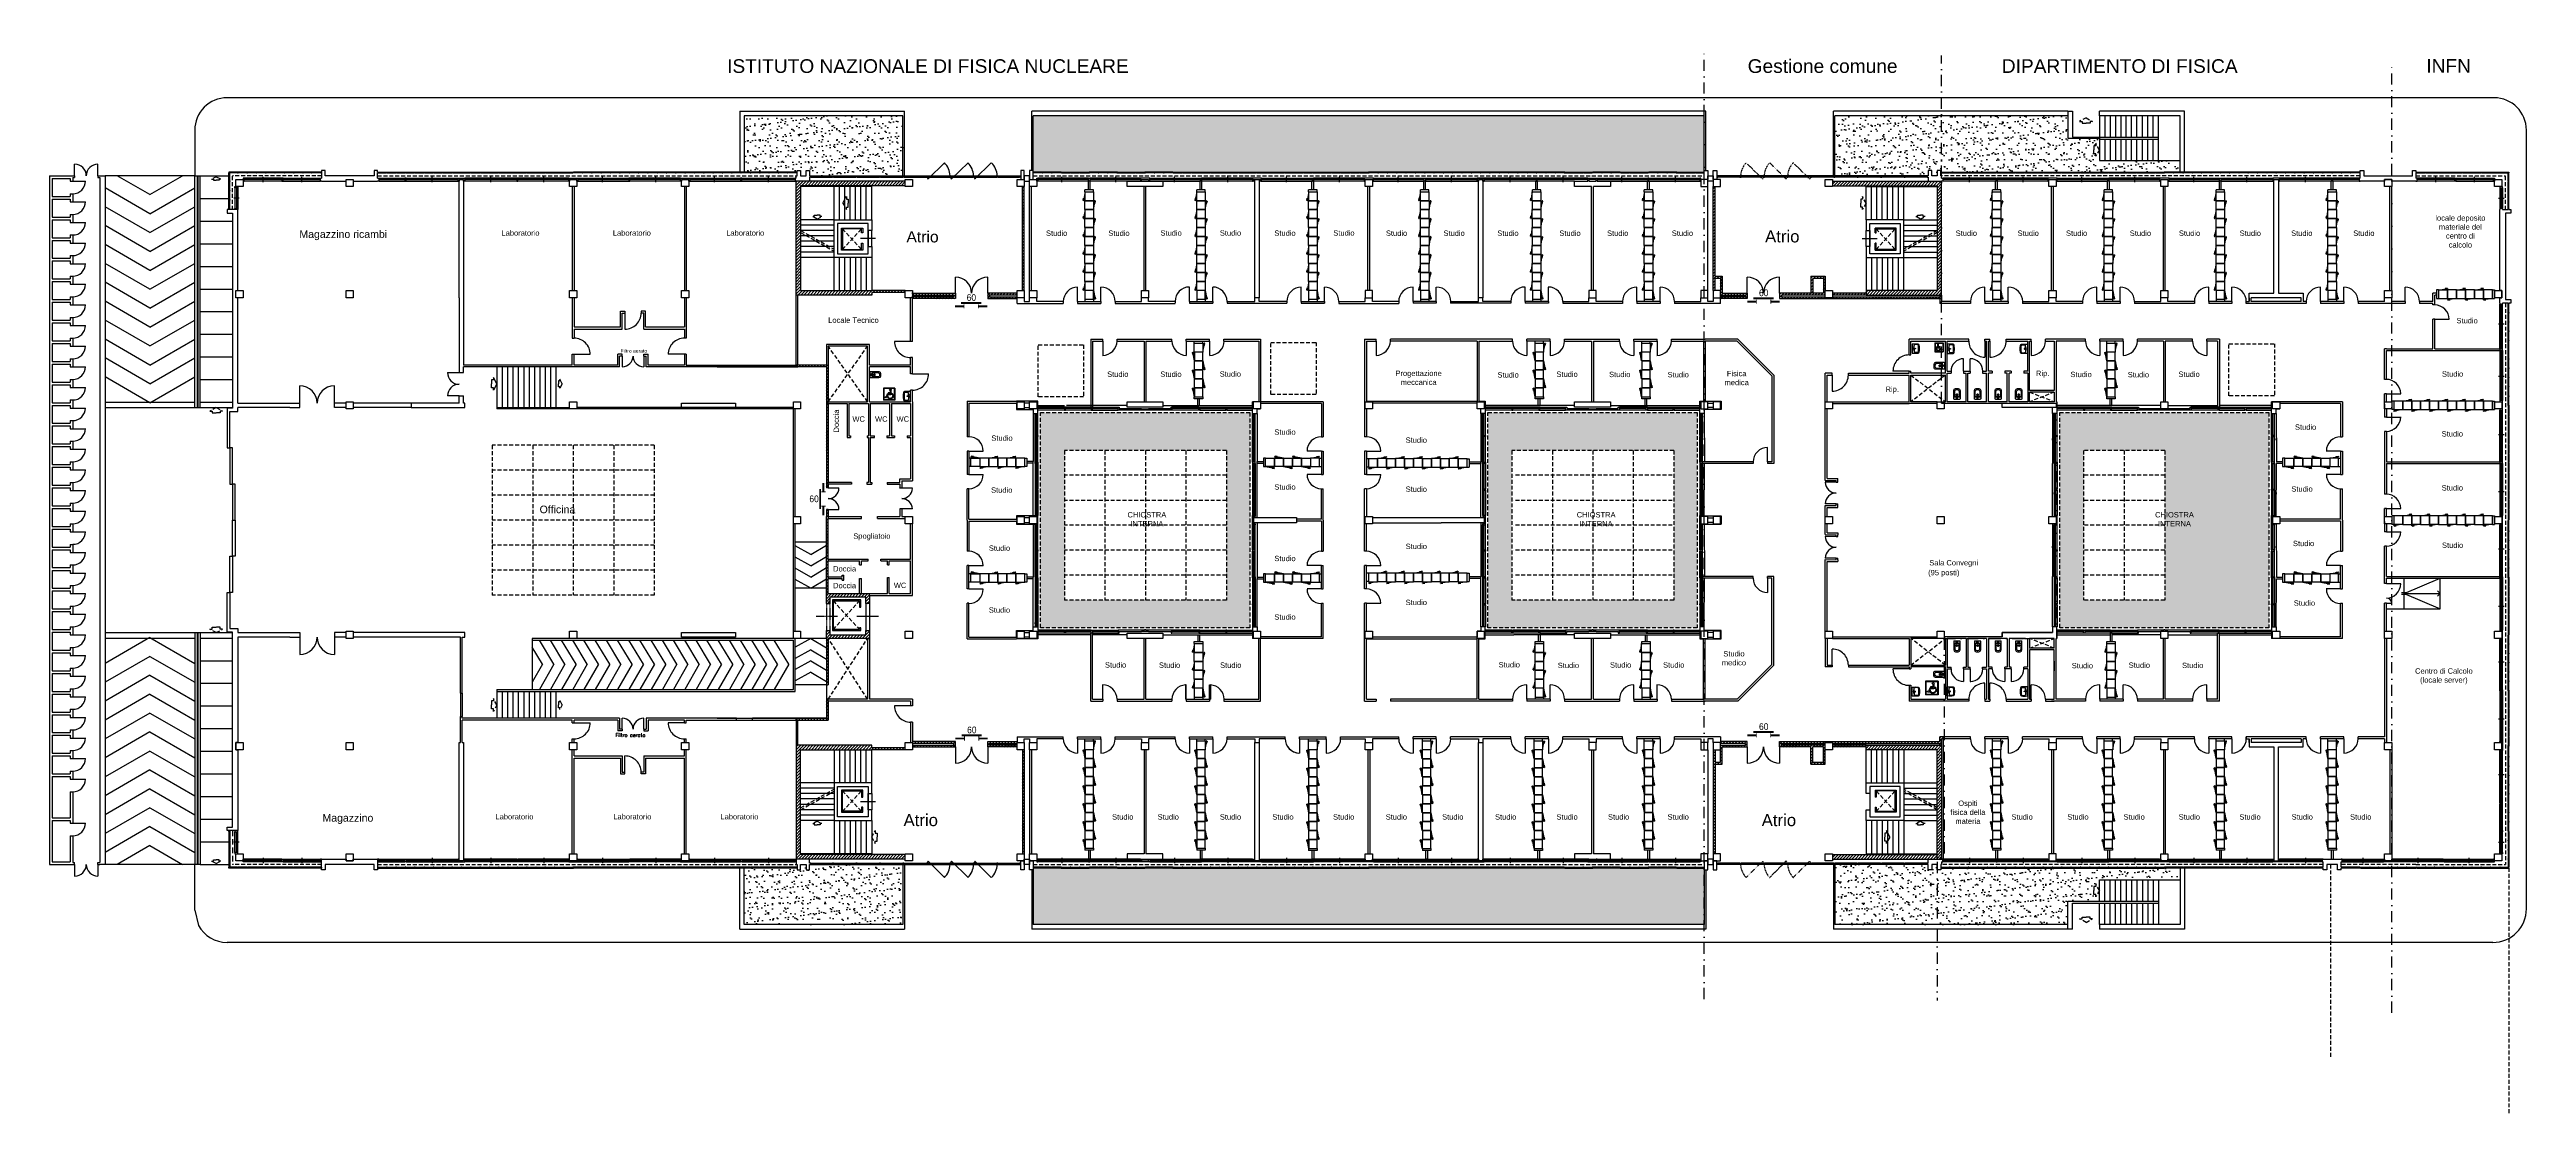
# Model space of a CAD drawing. Header units: millimetres. Extents: x 1461 to 2567, y 872 to 1347.
import ezdxf
from ezdxf.enums import TextEntityAlignment as Align

# ---------------------------------------------------------------- set-up
doc = ezdxf.new("R2010")
doc.units = ezdxf.units.MM
for name, pattern in [('CONTINUA', [0]), ('HIDDEN', [0.375, 0.25, -0.125]), ('TRATTEGGIATA2', [0.375, 0.25, -0.125]), ('TRATTO-PUNTO', [1, 0.5, -0.25, 0, -0.25])]:
    doc.linetypes.add(name, pattern=pattern)
for name, color, linetype in [('arredi', 143, 'Continuous'), ('DIVISIONE', 5, 'Continuous'), ('PROIEZIONI', 4, 'CONTINUA'), ('RETINI', 8, 'Continuous'), ('SEZIONI', 7, 'Continuous'), ('TESTO', 7, 'Continuous')]:
    doc.layers.add(name, color=color, linetype=linetype)
doc.styles.add('Arial', font='Arial.ttf')
doc.styles.add('NUOVO', font='ROMANS.SHX')
doc.styles.get("Standard").update_dxf_attribs({"font": 'Arial.ttf'})
pattern_1 = [(37.5, (-292100.4007, 422237.9906), (-0.16000313, 4.894132373), [0, -3.8608, 0, -4.318, 0, -4.1275]), (7.5, (-292100.4007, 422237.9906), (4.49523283, 7.168251006), [0, -2.0828, 0, -3.4798, 0, -1.3335]), (327.5, (-292103.525, 422237.9906), (7.909923702, 0.014371847), [0, -1.27, 0, -4.572, 0, -5.969]), (317.5, (-292103.525, 422237.9906), (7.635564525, 2.22929323), [0, -0.635, 0, -2.9972, 0, -3.429])]
pattern_2 = [(45, (-292100.4007, 422237.9906), (-0.673519209, 0.673519209), [])]

# ---------------------------------------------------------------- blocks, each defined once
blk = doc.blocks.new('MODULOPARETEATTREZZATA')
at = {"linetype": 'Continuous'}
for p, q in [((47, 0), (0, 0)), ((0, 0), (0, -50)), ((47, 0), (56, -49)), ((47, -50), (47, 0)), ((0, -50), (47, -50)), ((54, -50), (47, -11)), ((56, -49), (54, -50)), ((57, -48), (55, -36)), ((55, -36), (56, -36)), ((56, -36), (58, -47)), ((58, -47), (57, -48))]:
    blk.add_line(p, q, dxfattribs=at)
blk = doc.blocks.new('HANDICAP')
for p, q in [((0, 13), (1, 13)), ((0, 13), (0, 11.92)), ((0, 11.92), (1, 11.92)), ((0.04, 12.96), (0.96, 12.96)), ((0.04, 12.96), (0.04, 11.96)), ((0.04, 11.96), (0.96, 11.96)), ((0.31, 12.57), (0.31, 12.51)), ((0.34, 12.78), (0.34, 12.39)), ((0.34, 12.39), (0.62, 12.39)), ((0.4, 12.76), (0.4, 12.57)), ((0.4, 12.57), (0.59, 12.57)), ((0.4, 12.51), (0.4, 12.45)), ((0.4, 12.51), (0.59, 12.51)), ((0.4, 12.45), (0.66, 12.45)), ((0.59, 12.57), (0.59, 12.51)), ((0.62, 12.39), (0.72, 12.11)), ((0.62, 12.29), (0.65, 12.2)), ((0.66, 12.45), (0.75, 12.18)), ((0.72, 12.11), (0.87, 12.17)), ((0.75, 12.18), (0.85, 12.22)), ((0.87, 12.17), (0.85, 12.22)), ((0.96, 12.96), (0.96, 11.96)), ((1, 13), (1, 11.92))]:
    blk.add_line(p, q)
for centre, radius, start, end in [((0.4, 12.31), 0.275, 109.0883, 335.8906), ((0.4, 12.31), 0.221, 114.0315, 353.9362), ((0.39, 12.84), 0.075, 280.1076, 232.9666)]:
    blk.add_arc(centre, radius, start, end)
blk = doc.blocks.new('SANI202R')
for p, q in [((0.16, 0), (0.16, 0.23)), ((0.16, 0), (0.16, -0.23)), ((0.39, 0.28), (0.21, 0.28)), ((0.39, -0.28), (0.21, -0.28))]:
    blk.add_line(p, q)
blk.add_lwpolyline([(0.02, 0.31), (0.02, 0), (0.02, -0.31, 0.270322), (0.04, -0.32, 0.012971), (0.43, -0.32, 0.351801), (0.5, -0.25, 0.023121), (0.52, 0, 0.023121), (0.5, 0.25, 0.351801), (0.43, 0.32, 0.012971), (0.04, 0.32, 0.270322)], format="xyb", close=True)
for centre, radius in [((0.09, 0), 0.0175), ((0.12, 0.1), 0.015), ((0.23, 0), 0.023), ((0.12, -0.1), 0.015)]:
    blk.add_circle(centre, radius)
for centre, radius, start, end in [((0.21, 0.23), 0.05, 90, 180), ((0.4, 0.23), 0.0491, 20.305, 95.8759), ((-2.26, 0.01), 2.71, 359.8359, 5.134), ((-2.26, -0.01), 2.71, 354.866, 0.1641), ((0.21, -0.23), 0.05, 180, 270), ((0.4, -0.23), 0.0491, 264.1241, 339.695)]:
    blk.add_arc(centre, radius, start, end)
blk = doc.blocks.new('AR029', base_point=(2.75, 4.39))
for p, q in [((2.58, 4.37), (2.58, 3.89)), ((2.58, 4.26), (2.93, 4.26)), ((2.6, 4.39), (2.91, 4.39)), ((2.63, 4.23), (2.63, 3.95)), ((2.86, 4.25), (2.65, 4.25)), ((2.71, 4.12), (2.71, 4.16)), ((2.73, 4.18), (2.78, 4.18)), ((2.8, 4.16), (2.8, 4.12)), ((2.88, 3.95), (2.88, 4.23)), ((2.93, 3.89), (2.93, 4.37)), ((2.68, 3.79), (2.83, 3.79)), ((2.78, 4.1), (2.73, 4.1)), ((2.73, 3.85), (2.78, 3.85))]:
    blk.add_line(p, q)
blk.add_circle((2.75, 4.32), 0.0415)
for centre, radius, start, end in [((2.6, 4.37), 0.02, 90, 180), ((2.65, 4.23), 0.02, 90, 180), ((2.73, 4.16), 0.02, 90, 180), ((2.78, 4.16), 0.02, 0, 90), ((2.86, 4.23), 0.02, 0, 90), ((2.91, 4.37), 0.02, 0, 90), ((2.68, 3.89), 0.1, 180, 270), ((2.73, 3.95), 0.1, 180, 270), ((2.73, 4.12), 0.02, 180, 270), ((2.78, 4.12), 0.02, 270, 0), ((2.78, 3.95), 0.1, 270, 0), ((2.83, 3.89), 0.1, 270, 0)]:
    blk.add_arc(centre, radius, start, end)

msp = doc.modelspace()

# ---------------------------------------------------------------- hatches: boundary and pattern name
at = {"layer": 'RETINI'}
h = msp.add_hatch(dxfattribs=at)
h.set_pattern_fill('AR-SAND', color=256, scale=0.1)
h.set_pattern_definition(pattern_1)
h.paths.add_polyline_path([(1842.1, 1317.5), (1771.3, 1317.5), (1771.3, 1292.3), (1774, 1292.3), (1778.1, 1292.3), (1778.4, 1292.3), (1782.3, 1292.3), (1782.5, 1292.3), (1786.4, 1292.3), (1790.6, 1292.3), (1794.9, 1292.3), (1794.9, 1293.1), (1796.5, 1293.1), (1796.5, 1290.7), (1798.9, 1290.7), (1798.9, 1293.1), (1800.5, 1293.1), (1800.5, 1290.7), (1801, 1290.7), (1810.7, 1290.7), (1811.2, 1290.7), (1821.2, 1290.7), (1821.7, 1290.7), (1831.7, 1290.7), (1832.1, 1290.7), (1842.1, 1290.7)])
h = msp.add_hatch(dxfattribs=at)
h.set_pattern_fill('AR-SAND', color=256, scale=0.1)
h.set_pattern_definition(pattern_1)
h.paths.add_polyline_path([(2199.8, 1317.5), (1900.3, 1317.5), (1900.3, 1293.1), (1900.3, 1292.3), (1904.4, 1292.3), (1908.5, 1292.3), (1912.7, 1292.3), (1912.9, 1292.3), (1916.8, 1292.3), (1917.1, 1292.3), (1921, 1292.3), (1925.2, 1292.3), (1929.3, 1292.3), (1933.5, 1292.3), (1937.6, 1292.3), (1937.9, 1292.3), (1941.8, 1292.3), (1946, 1292.3), (1950.1, 1292.3), (1954.3, 1292.3), (1958.4, 1292.3), (1962.6, 1292.3), (1966.8, 1292.3), (1967, 1292.3), (1970.9, 1292.3), (1975.1, 1292.3), (1979.2, 1292.3), (1983.4, 1292.3), (1987.6, 1292.3), (1991.7, 1292.3), (1992, 1292.3), (1995.9, 1292.3), (2000, 1292.3), (2004.2, 1292.3), (2008.4, 1292.3), (2012.5, 1292.3), (2012.8, 1292.3), (2016.7, 1292.3), (2016.9, 1292.3), (2020.8, 1292.3), (2021.1, 1292.3), (2025, 1292.3), (2029.2, 1292.3), (2033.3, 1292.3), (2033.6, 1292.3), (2037.5, 1292.3), (2041.6, 1292.3), (2045.8, 1292.3), (2046, 1292.3), (2050, 1292.3), (2054.1, 1292.3), (2058.3, 1292.3), (2062.4, 1292.3), (2066.6, 1292.3), (2070.8, 1292.3), (2071, 1292.3), (2074.9, 1292.3), (2079.1, 1292.3), (2083.2, 1292.3), (2083.5, 1292.3), (2087.4, 1292.3), (2091.6, 1292.3), (2095.7, 1292.3), (2096, 1292.3), (2099.9, 1292.3), (2100.1, 1292.3), (2104, 1292.3), (2108.2, 1292.3), (2108.4, 1292.3), (2112.4, 1292.3), (2116.5, 1292.3), (2120.7, 1292.3), (2124.8, 1292.3), (2125.1, 1292.3), (2129, 1292.3), (2133.2, 1292.3), (2133.4, 1292.3), (2137.3, 1292.3), (2141.5, 1292.3), (2145.6, 1292.3), (2145.9, 1292.3), (2149.8, 1292.3), (2150, 1292.3), (2154, 1292.3), (2158.1, 1292.3), (2158.4, 1292.3), (2162.3, 1292.3), (2166.4, 1292.3), (2170.6, 1292.3), (2174.8, 1292.3), (2178.9, 1292.3), (2179.2, 1292.3), (2183.1, 1292.3), (2183.3, 1292.3), (2187.2, 1292.3), (2191.4, 1292.3), (2195.6, 1292.3), (2195.8, 1292.3), (2199.8, 1292.3)])
h = msp.add_hatch(dxfattribs=at)
h.set_pattern_fill('AR-SAND', color=256, scale=0.1)
h.set_pattern_definition(pattern_1)
h.paths.add_polyline_path([(2362.1, 1317.5), (2258, 1317.5), (2258, 1290.7), (2268, 1290.7), (2268.5, 1290.7), (2278.5, 1290.7), (2279, 1290.7), (2289, 1290.7), (2289.5, 1290.7), (2299.2, 1290.7), (2299.7, 1290.7), (2299.7, 1293.1), (2301.3, 1293.1), (2301.3, 1290.7), (2303.7, 1290.7), (2303.7, 1293.1), (2305.3, 1293.1), (2305.3, 1292.3), (2305.5, 1292.3), (2309.3, 1292.3), (2309.6, 1292.3), (2313.5, 1292.3), (2313.7, 1292.3), (2317.6, 1292.3), (2317.9, 1292.3), (2321.8, 1292.3), (2322, 1292.3), (2326, 1292.3), (2326.2, 1292.3), (2330.1, 1292.3), (2330.4, 1292.3), (2334.3, 1292.3), (2334.5, 1292.3), (2338.4, 1292.3), (2338.7, 1292.3), (2342.6, 1292.3), (2342.8, 1292.3), (2346.8, 1292.3), (2347, 1292.3), (2350.9, 1292.3), (2351.2, 1292.3), (2355.1, 1292.3), (2355.3, 1292.3), (2359.2, 1292.3), (2359.5, 1292.3), (2363.4, 1292.3), (2363.6, 1292.3), (2367.6, 1292.3), (2367.8, 1292.3), (2371.7, 1292.3), (2372, 1292.3), (2375.9, 1292.3), (2376.1, 1292.3), (2380, 1292.3), (2380.3, 1292.3), (2384.2, 1292.3), (2384.4, 1292.3), (2388.4, 1292.3), (2388.6, 1292.3), (2392.5, 1292.3), (2392.8, 1292.3), (2396.7, 1292.3), (2396.9, 1292.3), (2400.8, 1292.3), (2401.1, 1292.3), (2405, 1292.3), (2405.2, 1292.3), (2409.2, 1292.3), (2409.4, 1292.3), (2412.1, 1292.3), (2412.1, 1297.5), (2376.1, 1297.5), (2376.1, 1302.3), (2374.5, 1299.5), (2374.5, 1300.5), (2373.7, 1300.5), (2373.7, 1302.3), (2373.7, 1304.1), (2374.5, 1304.1), (2374.5, 1305.2), (2376.1, 1302.3), (2376.1, 1307.5), (2362.1, 1307.5)])
at = {"layer": 'RETINI', "true_color": 0x9e004f}
h = msp.add_hatch(dxfattribs=at)
h.set_pattern_fill('ANSI31', color=234, scale=0.3)
h.set_pattern_definition(pattern_2)
h.paths.add_polyline_path([(1843.2, 1288.3), (1800.5, 1288.3), (1794.5, 1288.3), (1794.5, 1237.5), (1795.3, 1237.5), (1828.2, 1237.5), (1828.2, 1238.7), (1843.2, 1238.7), (1843.2, 1239.5), (1828.2, 1239.5), (1796.5, 1239.5), (1796.5, 1286.3), (1843.2, 1286.3)])
h.paths.add_polyline_path([(1865.6, 1238.3), (1846.4, 1238.3), (1846.4, 1237.9), (1846.4, 1237.5), (1864.8, 1237.5), (1864.8, 1236.7), (1846.4, 1236.7), (1846.4, 1236.3), (1846.4, 1235.9), (1865.6, 1235.9)])
h.paths.add_polyline_path([(1893.1, 1238.3), (1880, 1238.3), (1880, 1235.9), (1893.1, 1235.9), (1893.1, 1236.3), (1893.1, 1236.7), (1880.8, 1236.7), (1880.8, 1237.5), (1893.1, 1237.5)])
h.paths.add_polyline_path([(1896.3, 1285.9), (1895.5, 1285.9), (1895.5, 1239.5), (1896.3, 1239.5)])
h = msp.add_hatch(dxfattribs=at)
h.set_pattern_fill('ANSI31', color=234, scale=0.3)
h.set_pattern_definition(pattern_2)
h.paths.add_polyline_path([(2305.7, 1288.3), (2299.7, 1288.3), (2257, 1288.3), (2257, 1286.3), (2303.7, 1286.3), (2303.7, 1239.5), (2272, 1239.5), (2272, 1237.5), (2305.7, 1237.5)])
h.paths.add_polyline_path([(2305.7, 1236.7), (2257, 1236.7), (2257, 1236.3), (2253.8, 1236.3), (2253.8, 1236.7), (2234.2, 1236.7), (2234.2, 1237.5), (2253.8, 1237.5), (2253.8, 1239.5), (2253.8, 1245.9), (2247.4, 1245.9), (2247.4, 1238.3), (2233.4, 1238.3), (2233.4, 1235.9), (2304.9, 1235.9), (2305.7, 1235.9)])
h.paths.add_polyline_path([(2253, 1238.3), (2248.2, 1238.3), (2248.2, 1245.1), (2253, 1245.1)], flags=16)
h.paths.add_polyline_path([(2272, 1238.3), (2257, 1238.3), (2257, 1237.5), (2272, 1237.5)], flags=17)
h.paths.add_polyline_path([(2219, 1238.3), (2207.8, 1238.3), (2207.8, 1245.9), (2204.6, 1245.9), (2204.6, 1285.9), (2203.8, 1285.9), (2203.8, 1239.5), (2204.6, 1239.5), (2204.6, 1245.1), (2207, 1245.1), (2207, 1239.5), (2207, 1237.5), (2218.2, 1237.5), (2218.2, 1236.7), (2207, 1236.7), (2207, 1236.3), (2207, 1235.9), (2219, 1235.9)])
h = msp.add_hatch(dxfattribs=at)
h.set_pattern_fill('ANSI31', color=234, scale=0.3)
h.set_pattern_definition(pattern_2)
h.paths.add_polyline_path([(1808.8, 1206.3), (1808, 1206.3), (1795.3, 1206.3), (1794.5, 1206.3), (1794.5, 1205.5), (1795.3, 1205.5), (1808, 1205.5), (1808, 1151.5), (1808.8, 1151.5), (1808.8, 1153.1), (1808.8, 1153.9), (1808.8, 1189.1), (1808.8, 1189.9)])
h.paths.add_polyline_path([(1808.8, 1141.9), (1808, 1141.9), (1808, 1138.7), (1808, 1099.9), (1809.6, 1099.9), (1809.6, 1102.7), (1825.6, 1102.7), (1825.6, 1099.9), (1827.2, 1099.9), (1827.2, 1103.5), (1827.2, 1104.3), (1823.6, 1104.3), (1822.8, 1104.3), (1808.8, 1104.3), (1808.8, 1111), (1808.8, 1111.8), (1808.8, 1118.9), (1808.8, 1119.7), (1808.8, 1137.9), (1808.8, 1138.7)])
h.paths.add_polyline_path([(1809.6, 1087.9), (1808, 1087.9), (1808, 1084.3), (1808, 1063.7), (1808.8, 1063.7), (1808.8, 1084.3), (1826.4, 1084.3), (1827.2, 1084.3), (1827.2, 1087.9), (1825.6, 1087.9), (1825.6, 1085.9), (1809.6, 1085.9)])
h.paths.add_polyline_path([(1808.8, 1057.2), (1808, 1057.2), (1808, 1048.7), (1794.5, 1048.7), (1794.5, 1047.9), (1795.3, 1047.9), (1808.8, 1047.9), (1808.8, 1056.4)])
at = {"layer": 'RETINI'}
h = msp.add_hatch(dxfattribs=at)
h.set_pattern_fill('AR-SAND', color=256, scale=0.2)
h.set_pattern_definition([(37.5, (-292100.401, 422237.991), (-0.32000626, 9.78826475), [0, -7.7216, 0, -8.636, 0, -8.255]), (7.5, (-292100.401, 422237.99), (8.99046566, 14.336502), [0, -4.1656, 0, -6.9596, 0, -2.667]), (327.5, (-292106.649, 422237.991), (15.8198474, 0.0287437), [0, -2.54, 0, -9.144, 0, -11.938]), (317.5, (-292106.649, 422237.99), (15.27112905, 4.45858647), [0, -1.27, 0, -5.9944, 0, -6.858])])
h.paths.add_polyline_path([(1997, 1185.1), (1903.5, 1185.1), (1903.5, 1089.1), (1997, 1089.1)])
h.paths.add_polyline_path([(1986.5, 1168.2), (1986.5, 1101.4), (1914.3, 1101.4), (1914.3, 1168.2)], flags=16)
h.paths.add_polyline_path([(1968.4, 1157.1), (1968.4, 1101.4), (1932.3, 1101.4), (1932.3, 1157.1)], flags=0)
h.paths.add_polyline_path([(2196.6, 1185.1), (2103.2, 1185.1), (2103.2, 1089.1), (2196.6, 1089.1)])
h.paths.add_polyline_path([(2186.2, 1168.2), (2186.2, 1101.4), (2113.9, 1101.4), (2113.9, 1168.2)], flags=16)
h.paths.add_polyline_path([(2168.1, 1112.5), (2132, 1112.5), (2132, 1157.1), (2168.1, 1157.1)], flags=0)
h.paths.add_polyline_path([(2451.8, 1185.1), (2358.4, 1185.1), (2358.4, 1089.1), (2451.8, 1089.1)])
h.paths.add_polyline_path([(2405.3, 1168.2), (2405.3, 1101.4), (2369.1, 1101.4), (2369.1, 1168.2)], flags=16)
h.paths.add_polyline_path([(1941.7, 1132.9), (1960.2, 1132.9), (1960.2, 1141.9), (1941.7, 1141.9)], flags=8)
h.paths.add_polyline_path([(2142.2, 1132.9), (2160.7, 1132.9), (2160.7, 1141.9), (2142.2, 1141.9)], flags=8)
h.paths.add_polyline_path([(2400.3, 1132.9), (2418.8, 1132.9), (2418.8, 1141.9), (2400.3, 1141.9)], flags=24)
at = {"layer": 'RETINI', "true_color": 0x9e004f}
h = msp.add_hatch(dxfattribs=at)
h.set_pattern_fill('ANSI31', color=234, scale=0.3)
h.set_pattern_definition(pattern_2)
h.paths.add_polyline_path([(2305.7, 1036.7), (2272, 1036.7), (2272, 1034.7), (2303.7, 1034.7), (2303.7, 985.9), (2305.7, 985.9)])
h.paths.add_polyline_path([(2303.7, 987.9), (2257, 987.9), (2257, 985.9), (2299.7, 985.9), (2303.7, 985.9)])
h.paths.add_polyline_path([(2204.6, 1028.3), (2207.8, 1028.3), (2207.8, 1035.9), (2219, 1035.9), (2219, 1038.3), (2207, 1038.3), (2207, 1037.9), (2207, 1037.5), (2218.2, 1037.5), (2218.2, 1036.7), (2207, 1036.7), (2207, 1034.7), (2207, 1029.1), (2204.6, 1029.1), (2204.6, 1034.7), (2203.8, 1034.7), (2203.8, 988.3), (2204.6, 988.3)])
h.paths.add_polyline_path([(2253.8, 1036.7), (2234.2, 1036.7), (2234.2, 1037.5), (2253.8, 1037.5), (2253.8, 1037.9), (2257, 1037.9), (2257, 1037.5), (2305.7, 1037.5), (2305.7, 1039.6), (2305.7, 1039.6), (2306.9, 1039.6), (2306.9, 1040.4), (2304.9, 1040.4), (2304.9, 1038.3), (2233.4, 1038.3), (2233.4, 1035.9), (2247.4, 1035.9), (2247.4, 1028.3), (2253.8, 1028.3), (2253.8, 1035.9)])
h.paths.add_polyline_path([(2248.2, 1035.9), (2253, 1035.9), (2253, 1029.1), (2248.2, 1029.1)], flags=16)
h.paths.add_polyline_path([(2272, 1036.7), (2257, 1036.7), (2257, 1035.9), (2272, 1035.9)], flags=17)
h = msp.add_hatch(dxfattribs=at)
h.set_pattern_fill('ANSI31', color=234, scale=0.3)
h.set_pattern_definition(pattern_2)
h.paths.add_polyline_path([(1828.2, 1036.7), (1795.3, 1036.7), (1794.5, 1036.7), (1794.5, 985.9), (1800.5, 985.9), (1843.2, 985.9), (1843.2, 987.9), (1796.5, 987.9), (1796.5, 1034.7), (1828.2, 1034.7), (1843.2, 1034.7), (1843.2, 1035.5), (1828.2, 1035.5)])
h.paths.add_polyline_path([(1896.3, 1034.7), (1895.5, 1034.7), (1895.5, 988.3), (1896.3, 988.3)])
h.paths.add_polyline_path([(1893.1, 1036.7), (1880.8, 1036.7), (1880.8, 1037.5), (1893.1, 1037.5), (1893.1, 1037.9), (1893.1, 1038.3), (1880, 1038.3), (1880, 1035.9), (1893.1, 1035.9)])
h.paths.add_polyline_path([(1865.6, 1038.3), (1846.4, 1038.3), (1846.4, 1037.9), (1846.4, 1037.5), (1864.8, 1037.5), (1864.8, 1036.7), (1846.4, 1036.7), (1846.4, 1035.9), (1865.6, 1035.9)])
at = {"layer": 'RETINI'}
h = msp.add_hatch(dxfattribs=at)
h.set_pattern_fill('AR-SAND', color=256, scale=0.1)
h.set_pattern_definition(pattern_1)
h.paths.add_polyline_path([(1842.1, 983.5), (1832.1, 983.5), (1831.7, 983.5), (1821.7, 983.5), (1821.2, 983.5), (1811.2, 983.5), (1810.7, 983.5), (1801, 983.5), (1800.5, 983.5), (1800.5, 981.1), (1798.9, 981.1), (1798.9, 983.5), (1796.5, 983.5), (1796.5, 981.1), (1794.9, 981.1), (1794.9, 981.9), (1794.6, 981.9), (1790.8, 981.9), (1790.6, 981.9), (1786.7, 981.9), (1786.4, 981.9), (1782.5, 981.9), (1782.3, 981.9), (1778.4, 981.9), (1778.1, 981.9), (1774.2, 981.9), (1774, 981.9), (1771.3, 981.9), (1771.3, 956.7), (1783.3, 956.7), (1842.1, 956.7)])
h = msp.add_hatch(dxfattribs=at)
h.set_pattern_fill('AR-SAND', color=256, scale=0.1)
h.set_pattern_definition(pattern_1)
h.paths.add_polyline_path([(2199.8, 981.1), (2199.8, 981.9), (2199.6, 981.9), (2195.8, 981.9), (2195.6, 981.9), (2191.6, 981.9), (2191.4, 981.9), (2187.5, 981.9), (2187.2, 981.9), (2183.3, 981.9), (2183.1, 981.9), (2179.2, 981.9), (2178.9, 981.9), (2175, 981.9), (2174.8, 981.9), (2170.8, 981.9), (2170.6, 981.9), (2166.7, 981.9), (2166.4, 981.9), (2162.5, 981.9), (2162.3, 981.9), (2158.4, 981.9), (2158.1, 981.9), (2154.2, 981.9), (2154, 981.9), (2150, 981.9), (2149.8, 981.9), (2145.9, 981.9), (2145.6, 981.9), (2141.7, 981.9), (2141.5, 981.9), (2137.6, 981.9), (2137.3, 981.9), (2133.4, 981.9), (2133.2, 981.9), (2129.2, 981.9), (2129, 981.9), (2125.1, 981.9), (2124.8, 981.9), (2120.9, 981.9), (2120.7, 981.9), (2116.8, 981.9), (2116.5, 981.9), (2112.6, 981.9), (2112.4, 981.9), (2108.4, 981.9), (2108.2, 981.9), (2104.3, 981.9), (2104, 981.9), (2100.1, 981.9), (2099.9, 981.9), (2096, 981.9), (2095.7, 981.9), (2091.8, 981.9), (2091.6, 981.9), (2087.6, 981.9), (2087.4, 981.9), (2083.5, 981.9), (2083.2, 981.9), (2079.3, 981.9), (2079.1, 981.9), (2075.2, 981.9), (2074.9, 981.9), (2071, 981.9), (2070.8, 981.9), (2066.8, 981.9), (2066.6, 981.9), (2062.7, 981.9), (2062.4, 981.9), (2058.5, 981.9), (2058.3, 981.9), (2054.4, 981.9), (2054.1, 981.9), (2050.2, 981.9), (2050, 981.9), (2050, 981.9), (2046, 981.9), (2045.8, 981.9), (2041.9, 981.9), (2041.6, 981.9), (2037.7, 981.9), (2037.5, 981.9), (2033.6, 981.9), (2033.3, 981.9), (2029.4, 981.9), (2029.2, 981.9), (2025.2, 981.9), (2025, 981.9), (2021.1, 981.9), (2020.8, 981.9), (2016.9, 981.9), (2016.7, 981.9), (2012.8, 981.9), (2012.5, 981.9), (2008.6, 981.9), (2008.4, 981.9), (2004.4, 981.9), (2004.2, 981.9), (2000.3, 981.9), (2000, 981.9), (1996.1, 981.9), (1995.9, 981.9), (1992, 981.9), (1991.7, 981.9), (1987.8, 981.9), (1987.6, 981.9), (1983.6, 981.9), (1983.4, 981.9), (1979.5, 981.9), (1979.2, 981.9), (1975.3, 981.9), (1975.1, 981.9), (1971.2, 981.9), (1970.9, 981.9), (1967, 981.9), (1966.8, 981.9), (1962.8, 981.9), (1962.6, 981.9), (1958.7, 981.9), (1958.4, 981.9), (1954.5, 981.9), (1954.3, 981.9), (1950.4, 981.9), (1950.1, 981.9), (1946.2, 981.9), (1946, 981.9), (1942, 981.9), (1941.8, 981.9), (1937.9, 981.9), (1937.6, 981.9), (1933.7, 981.9), (1933.5, 981.9), (1929.6, 981.9), (1929.3, 981.9), (1925.4, 981.9), (1925.2, 981.9), (1921.2, 981.9), (1921, 981.9), (1917.1, 981.9), (1916.8, 981.9), (1912.9, 981.9), (1912.7, 981.9), (1908.8, 981.9), (1908.5, 981.9), (1904.6, 981.9), (1904.4, 981.9), (1900.6, 981.9), (1900.3, 981.9), (1900.3, 981.1), (1900.3, 956.7), (2199.8, 956.7)])
h = msp.add_hatch(dxfattribs=at)
h.set_pattern_fill('AR-SAND', color=256, scale=0.1)
h.set_pattern_definition(pattern_1)
h.paths.add_polyline_path([(2362.1, 967.1), (2376.1, 967.1), (2376.1, 971.9), (2374.5, 969.1), (2374.5, 970.1), (2373.7, 970.1), (2373.7, 971.9), (2373.7, 973.7), (2374.5, 973.7), (2374.5, 974.8), (2376.1, 971.9), (2376.1, 976.7), (2412.1, 976.7), (2412.1, 981.9), (2409.4, 981.9), (2409.2, 981.9), (2405.2, 981.9), (2405, 981.9), (2401.1, 981.9), (2400.8, 981.9), (2396.9, 981.9), (2396.7, 981.9), (2392.8, 981.9), (2392.5, 981.9), (2388.6, 981.9), (2388.4, 981.9), (2384.4, 981.9), (2384.2, 981.9), (2380.3, 981.9), (2380, 981.9), (2376.1, 981.9), (2375.9, 981.9), (2372, 981.9), (2371.7, 981.9), (2367.8, 981.9), (2367.6, 981.9), (2363.6, 981.9), (2363.4, 981.9), (2359.5, 981.9), (2359.2, 981.9), (2355.3, 981.9), (2355.1, 981.9), (2351.2, 981.9), (2350.9, 981.9), (2347, 981.9), (2346.8, 981.9), (2342.8, 981.9), (2342.6, 981.9), (2338.7, 981.9), (2338.4, 981.9), (2334.5, 981.9), (2334.3, 981.9), (2330.4, 981.9), (2330.1, 981.9), (2326.2, 981.9), (2326, 981.9), (2322, 981.9), (2321.8, 981.9), (2317.9, 981.9), (2317.6, 981.9), (2313.7, 981.9), (2313.5, 981.9), (2309.6, 981.9), (2309.3, 981.9), (2305.5, 981.9), (2305.3, 981.9), (2305.3, 981.1), (2303.7, 981.1), (2303.7, 983.5), (2301.3, 983.5), (2301.3, 981.1), (2299.7, 981.1), (2299.7, 983.5), (2299.2, 983.5), (2289.5, 983.5), (2289, 983.5), (2279, 983.5), (2278.5, 983.5), (2268.5, 983.5), (2268, 983.5), (2258, 983.5), (2258, 956.7), (2362.1, 956.7)])

# ---------------------------------------------------------------- linework, layer by layer
at = {"layer": 'arredi'}
for p, q in [((1927.2, 1284.5), (1923.4, 1284.5)), ((1923.4, 1283.6), (1923.4, 1284.5)), ((1927.2, 1283.6), (1927.2, 1284.5)), ((1977.1, 1284.5), (1973.3, 1284.5)), ((1973.3, 1283.6), (1973.3, 1284.5)), ((1977.1, 1283.6), (1977.1, 1284.5)), ((2027, 1284.5), (2023.2, 1284.5)), ((2023.2, 1283.6), (2023.2, 1284.5)), ((2027, 1283.6), (2027, 1284.5)), ((2076.9, 1284.5), (2073.2, 1284.5)), ((2073.2, 1283.6), (2073.2, 1284.5)), ((2076.9, 1283.6), (2076.9, 1284.5)), ((2126.8, 1284.5), (2123.1, 1284.5)), ((2123.1, 1283.6), (2123.1, 1284.5)), ((2126.8, 1283.6), (2126.8, 1284.5)), ((2173, 1283.6), (2173, 1284.5)), ((2176.8, 1284.5), (2173, 1284.5)), ((2176.8, 1283.6), (2176.8, 1284.5)), ((2328.4, 1283.6), (2328.4, 1284.5)), ((2332.1, 1284.5), (2328.4, 1284.5)), ((2332.1, 1283.6), (2332.1, 1284.5)), ((2378.3, 1283.6), (2378.3, 1284.5)), ((2382, 1284.5), (2378.3, 1284.5)), ((2382, 1283.6), (2382, 1284.5)), ((2428.2, 1283.6), (2428.2, 1284.5)), ((2432, 1284.5), (2428.2, 1284.5)), ((2432, 1283.6), (2432, 1284.5)), ((2478.1, 1283.6), (2478.1, 1284.5)), ((2481.9, 1284.5), (2478.1, 1284.5)), ((2481.9, 1283.6), (2481.9, 1284.5)), ((2551.5, 1239.8), (2552.5, 1239.8)), ((2552.5, 1239.8), (2552.5, 1236)), ((1923.4, 1235.6), (1923.4, 1234.6)), ((1927.2, 1235.6), (1927.2, 1234.6)), ((1973.3, 1235.6), (1973.3, 1234.6)), ((1977.1, 1235.6), (1977.1, 1234.6)), ((2023.2, 1235.6), (2023.2, 1234.6)), ((2027, 1235.6), (2027, 1234.6)), ((2073.2, 1235.6), (2073.2, 1234.6)), ((2076.9, 1235.6), (2076.9, 1234.6)), ((2123.1, 1235.6), (2123.1, 1234.6)), ((2126.8, 1235.6), (2126.8, 1234.6)), ((2173, 1235.6), (2173, 1234.6)), ((2176.8, 1235.6), (2176.8, 1234.6)), ((2328.4, 1235.6), (2328.4, 1234.6)), ((2332.1, 1235.6), (2332.1, 1234.6)), ((2378.3, 1235.6), (2378.3, 1234.6)), ((2382, 1235.6), (2382, 1234.6)), ((2428.2, 1235.6), (2428.2, 1234.6)), ((2432, 1235.6), (2432, 1234.6)), ((2478.1, 1235.6), (2478.1, 1234.6)), ((2481.9, 1235.6), (2481.9, 1234.6)), ((2551.5, 1236), (2552.5, 1236)), ((1972.2, 1216.1), (1972.2, 1217.1)), ((1976, 1216.1), (1976, 1217.1)), ((2124.3, 1216.1), (2124.3, 1217.1)), ((2128, 1216.1), (2128, 1217.1)), ((2171.9, 1216.1), (2171.9, 1217.1)), ((2175.6, 1216.1), (2175.6, 1217.1)), ((2379.4, 1216.1), (2379.4, 1217.1)), ((2383.2, 1216.1), (2383.2, 1217.1)), ((2506.6, 1190.2), (2506.6, 1186.4)), ((2507.5, 1190.2), (2506.6, 1190.2)), ((2507.5, 1186.4), (2506.6, 1186.4)), ((2551.5, 1190.2), (2552.5, 1190.2)), ((2551.5, 1186.4), (2552.5, 1186.4)), ((2552.5, 1190.2), (2552.5, 1186.4)), ((1872.5, 1164.8), (1871.6, 1164.8)), ((1872.5, 1161), (1871.6, 1161)), ((2028, 1164.8), (2028.9, 1164.8)), ((2028, 1161), (2028.9, 1161)), ((2050, 1164.5), (2049, 1164.5)), ((2050, 1160.8), (2049, 1160.8)), ((2094, 1164.5), (2094.9, 1164.5)), ((2094, 1160.8), (2094.9, 1160.8)), ((2094.9, 1164.5), (2094.9, 1160.8)), ((2482.9, 1164.8), (2483.8, 1164.8)), ((2482.9, 1161), (2483.8, 1161)), ((2507.5, 1139), (2506.6, 1139)), ((2551.5, 1139), (2552.5, 1139)), ((2552.5, 1139), (2552.5, 1135.2)), ((2507.5, 1135.2), (2506.6, 1135.2)), ((2551.5, 1135.2), (2552.5, 1135.2)), ((1872.5, 1113.2), (1871.6, 1113.2)), ((1872.5, 1109.4), (1871.6, 1109.4)), ((2028, 1113.2), (2028.9, 1113.2)), ((2028, 1109.4), (2028.9, 1109.4)), ((2050, 1113.4), (2049, 1113.4)), ((2050, 1109.7), (2049, 1109.7)), ((2094, 1113.4), (2094.9, 1113.4)), ((2094, 1109.7), (2094.9, 1109.7)), ((2094.9, 1113.4), (2094.9, 1109.7)), ((2482.9, 1113.2), (2483.8, 1113.2)), ((2482.9, 1109.4), (2483.8, 1109.4)), ((1968.6, 1063.6), (1968.3, 1063.6)), ((1972.2, 1058.1), (1972.2, 1057.2)), ((1976, 1058.1), (1976, 1057.2)), ((2124.3, 1058.1), (2124.3, 1057.2)), ((2128, 1058.1), (2128, 1057.2)), ((2171.9, 1058.1), (2171.9, 1057.2)), ((2175.6, 1058.1), (2175.6, 1057.2)), ((2379.4, 1058.1), (2379.4, 1057.2)), ((2383.2, 1058.1), (2383.2, 1057.2)), ((1923.4, 1038.7), (1923.4, 1039.6)), ((1927.2, 1038.7), (1927.2, 1039.6)), ((1973.3, 1038.7), (1973.3, 1039.6)), ((1977.1, 1038.7), (1977.1, 1039.6)), ((2023.2, 1038.6), (2023.2, 1039.6)), ((2027, 1038.6), (2027, 1039.6)), ((2074, 1038.6), (2074, 1039.6)), ((2077.7, 1038.6), (2077.7, 1039.6)), ((2123.9, 1038.6), (2123.9, 1039.6)), ((2127.6, 1038.6), (2127.6, 1039.6)), ((2173, 1038.7), (2173, 1039.6)), ((2176.8, 1038.7), (2176.8, 1039.6)), ((2328.4, 1038.7), (2328.4, 1039.6)), ((2332.1, 1038.7), (2332.1, 1039.6)), ((2378.3, 1038.7), (2378.3, 1039.6)), ((2382, 1038.7), (2382, 1039.6)), ((2428.2, 1038.7), (2428.2, 1039.6)), ((2432, 1038.7), (2432, 1039.6)), ((2478.1, 1038.7), (2478.1, 1039.6)), ((2481.9, 1038.7), (2481.9, 1039.6)), ((1923.4, 990.7), (1923.4, 989.8)), ((1927.2, 989.8), (1923.4, 989.8)), ((1927.2, 990.7), (1927.2, 989.8)), ((1977.1, 989.8), (1973.3, 989.8)), ((1977.1, 990.7), (1977.1, 989.8)), ((2023.2, 990.6), (2023.2, 989.7)), ((2027, 989.7), (2023.2, 989.7)), ((2027, 990.6), (2027, 989.7)), ((2077.7, 989.7), (2074, 989.7)), ((2077.7, 990.6), (2077.7, 989.7)), ((2123.9, 990.6), (2123.9, 989.7)), ((2127.6, 989.7), (2123.9, 989.7)), ((2127.6, 990.6), (2127.6, 989.7)), ((2176.8, 989.8), (2173, 989.8)), ((2176.8, 990.7), (2176.8, 989.8)), ((2332.1, 989.8), (2328.4, 989.8)), ((2332.1, 990.7), (2332.1, 989.8)), ((2382, 989.8), (2378.3, 989.8)), ((2382, 990.7), (2382, 989.8)), ((2432, 989.8), (2428.2, 989.8)), ((2432, 990.7), (2432, 989.8)), ((2481.9, 989.8), (2478.1, 989.8)), ((2481.9, 990.7), (2481.9, 989.8))]:
    msp.add_line(p, q, dxfattribs=at)
at = {"layer": 'arredi', "ltscale": 0.5}
for p, q in [((2526.6, 1239.8), (2526.6, 1236)), ((2527.5, 1239.8), (2526.6, 1239.8)), ((2552.5, 1236.3), (2552.5, 1239.5)), ((2526.6, 1236), (2527.5, 1236)), ((1972.2, 1191.2), (1972.2, 1192.1)), ((1976, 1191.2), (1972.2, 1191.2)), ((1976, 1192.1), (1976, 1191.2)), ((2128, 1191.2), (2124.3, 1191.2)), ((2128, 1192.1), (2128, 1191.2)), ((2171.9, 1191.2), (2171.9, 1192.1)), ((2175.6, 1191.2), (2171.9, 1191.2)), ((2175.6, 1192.1), (2175.6, 1191.2)), ((2383.2, 1191.2), (2379.4, 1191.2)), ((2383.2, 1192.1), (2383.2, 1191.2)), ((2506.6, 1189.9), (2506.6, 1186.7)), ((1897.4, 1161), (1896.5, 1161)), ((1897.4, 1164.8), (1897.4, 1161)), ((2004, 1164.8), (2003.1, 1164.8)), ((2003.1, 1164.8), (2003.1, 1161)), ((2003.1, 1161), (2004, 1161)), ((2457.9, 1164.8), (2457.9, 1161)), ((2458.9, 1164.8), (2457.9, 1164.8)), ((2457.9, 1161), (2458.9, 1161)), ((2552.5, 1135.5), (2552.5, 1138.7)), ((1896.5, 1113.2), (1897.4, 1113.2)), ((1897.4, 1109.4), (1896.5, 1109.4)), ((1897.4, 1113.2), (1897.4, 1109.4)), ((2004, 1113.2), (2003.1, 1113.2)), ((2003.1, 1113.2), (2003.1, 1109.4)), ((2003.1, 1109.4), (2004, 1109.4)), ((2457.9, 1113.2), (2457.9, 1109.4)), ((2458.9, 1113.2), (2457.9, 1113.2)), ((2457.9, 1109.4), (2458.9, 1109.4)), ((1972.2, 1083), (1976, 1083)), ((1972.2, 1082.1), (1972.2, 1083)), ((1976, 1083), (1976, 1082.1)), ((2124.3, 1083), (2128, 1083)), ((2124.3, 1082.1), (2124.3, 1083)), ((2128, 1083), (2128, 1082.1)), ((2171.9, 1082.1), (2171.9, 1083)), ((2171.9, 1083), (2175.6, 1083)), ((2175.6, 1083), (2175.6, 1082.1)), ((2379.4, 1083), (2383.2, 1083)), ((2379.4, 1082.1), (2379.4, 1083)), ((2383.2, 1083), (2383.2, 1082.1))]:
    msp.add_line(p, q, dxfattribs=at)
at = {"layer": 'DIVISIONE', "color": 200, "linetype": 'TRATTO-PUNTO', "ltscale": 10}
for p, q in [((2199.8, 923.4), (2199.8, 1347)), ((2305.7, 1189.3), (2305.7, 1344.3)), ((2506.6, 917.3), (2506.6, 1339.7)), ((2305.7, 1189.3), (2357.2, 1189.3)), ((2357.2, 1189.3), (2357.2, 1084.3)), ((2306.9, 1084.3), (2306.9, 984.6)), ((2306.9, 1084.3), (2357.2, 1084.3)), ((2303.7, 984.6), (2303.7, 922.8))]:
    msp.add_line(p, q, dxfattribs=at)
at = {"layer": 'PROIEZIONI', "linetype": 'Continuous', "ltscale": 0.5}
for p, q in [((2552.3, 1325.5), (1540.5, 1325.5)), ((1526.1, 1311.1), (1526.1, 1290.7)), ((2566.7, 963.7), (2566.7, 1311.1)), ((1853.4, 1289.3), (1860.7, 1296.5)), ((1863.9, 1289.3), (1871.2, 1296.5)), ((1874.3, 1289.3), (1881.6, 1296.5)), ((1832.1, 1290.7), (1842.1, 1290.7)), ((1832.1, 1290.1), (1842.1, 1290.1)), ((1842.6, 1290.7), (1852.6, 1290.7)), ((1842.6, 1290.1), (1852.6, 1290.1)), ((1853.1, 1290.7), (1863.1, 1290.7)), ((1853.1, 1290.1), (1863.1, 1290.1)), ((1863.6, 1290.7), (1873.5, 1290.7)), ((1863.6, 1290.1), (1873.5, 1290.1)), ((1874, 1290.7), (1884, 1290.7)), ((1874, 1290.1), (1884, 1290.1)), ((1884.5, 1290.7), (1894.2, 1290.7)), ((1884.5, 1290.1), (1894.2, 1290.1)), ((1526.1, 963.1), (1526.1, 983.5)), ((1526.1, 963.1), (1527.8, 956.3)), ((2551.7, 948.7), (1540.5, 948.7))]:
    msp.add_line(p, q, dxfattribs=at)
at = {"layer": 'PROIEZIONI', "color": 143, "ltscale": 0.5}
for p, q in [((1769.3, 1319.5), (1769.3, 1292.3)), ((1769.3, 1319.5), (1842.8, 1319.5)), ((1771.3, 1317.5), (1771.3, 1292.3)), ((1842.1, 1317.5), (1771.3, 1317.5)), ((1842.1, 1290.7), (1842.1, 1317.5)), ((1842.8, 1290.7), (1842.8, 1319.5)), ((1899.7, 1293.1), (1899.7, 1319.5)), ((2200.5, 1319.5), (1899.7, 1319.5)), ((2199.8, 1317.5), (1900.3, 1317.5)), ((1900.3, 1293.1), (1900.3, 1317.5)), ((2199.8, 1293.1), (2199.8, 1317.5)), ((2200.5, 1293.1), (2200.5, 1319.5)), ((2257.4, 1290.7), (2257.4, 1319.5)), ((2362.1, 1319.5), (2257.4, 1319.5)), ((2362.1, 1317.5), (2258, 1317.5)), ((2258, 1290.7), (2258, 1317.5)), ((1769.3, 954.7), (1769.3, 981.9)), ((1771.3, 956.7), (1771.3, 981.9)), ((1842.1, 983.5), (1842.1, 956.7)), ((1842.8, 983.5), (1842.8, 954.7)), ((1899.7, 981.1), (1899.7, 954.7)), ((1900.3, 981.1), (1900.3, 956.7)), ((2199.8, 981.1), (2199.8, 956.7)), ((2200.5, 981.1), (2200.5, 954.7)), ((2257.4, 983.5), (2257.4, 954.7)), ((2258, 983.5), (2258, 956.7)), ((1769.3, 954.7), (1842.8, 954.7)), ((1842.1, 956.7), (1771.3, 956.7)), ((2200.5, 954.7), (1899.7, 954.7)), ((2199.8, 956.7), (1900.3, 956.7)), ((2362.1, 954.7), (2257.4, 954.7)), ((2362.1, 956.7), (2258, 956.7))]:
    msp.add_line(p, q, dxfattribs=at)
at = {"layer": 'PROIEZIONI', "ltscale": 0.5}
for p, q in [((2199.8, 1317.5), (1900.3, 1317.5)), ((2376.1, 1317.5), (2376.1, 1307.9)), ((2378.5, 1317.5), (2378.5, 1307.9)), ((2380.9, 1317.5), (2380.9, 1307.9)), ((2383.3, 1317.5), (2383.3, 1307.9)), ((2385.7, 1317.5), (2385.7, 1307.9)), ((2388.1, 1307.9), (2388.1, 1317.5)), ((2390.5, 1307.9), (2390.5, 1317.5)), ((2392.9, 1307.9), (2392.9, 1317.5)), ((2395.3, 1307.9), (2395.3, 1317.5)), ((2397.7, 1307.9), (2397.7, 1317.5)), ((2400.1, 1307.9), (2400.1, 1317.5)), ((2402.5, 1297.5), (2402.5, 1317.5)), ((2376.1, 1307.5), (2376.1, 1297.5)), ((2378.5, 1307.1), (2378.5, 1297.5)), ((2380.9, 1307.1), (2380.9, 1297.5)), ((2383.3, 1307.1), (2383.3, 1297.5)), ((2385.7, 1307.1), (2385.7, 1297.5)), ((2388.1, 1297.5), (2388.1, 1307.1)), ((2390.5, 1297.5), (2390.5, 1307.1)), ((2392.9, 1297.5), (2392.9, 1307.1)), ((2395.3, 1297.5), (2395.3, 1307.1)), ((2397.7, 1297.5), (2397.7, 1307.1)), ((2400.1, 1297.5), (2400.1, 1307.1)), ((1526.1, 1290.7), (1486.1, 1290.7)), ((1506.1, 1273.8), (1486.1, 1285.4)), ((1506.1, 1282.3), (1491.5, 1290.7)), ((1506.1, 1282.3), (1520.7, 1290.7)), ((1506.1, 1273.8), (1526.1, 1285.4)), ((1528.5, 1290.7), (1541.3, 1290.7)), ((1541.3, 1288.5), (1541.3, 1292)), ((1541.3, 1284.3), (1541.3, 1288.2)), ((1541.3, 1280.1), (1541.3, 1284.1)), ((1545.2, 1292.3), (1541.7, 1292.3)), ((1545.2, 1292), (1541.7, 1292)), ((1541.7, 1288.5), (1541.7, 1292)), ((1541.7, 1284.3), (1541.7, 1288.2)), ((1541.7, 1280.1), (1541.7, 1284.1)), ((1544, 1285.4), (1544, 1276.1)), ((1544.7, 1285.4), (1544.7, 1276.1)), ((1545.3, 1285.4), (1545.3, 1276.1)), ((1549.3, 1292.3), (1545.4, 1292.3)), ((1549.3, 1292), (1545.4, 1292)), ((1565, 1289.6), (1548.2, 1289.6)), ((1565, 1289), (1548.2, 1289)), ((1565, 1288.3), (1548.2, 1288.3)), ((1553.5, 1292.3), (1549.6, 1292.3)), ((1553.5, 1292), (1549.6, 1292)), ((1557.6, 1292.3), (1553.7, 1292.3)), ((1557.6, 1292), (1553.7, 1292)), ((1556.6, 1287.8), (1556.6, 1290.2)), ((1561.8, 1292.3), (1557.9, 1292.3)), ((1561.8, 1292), (1557.9, 1292)), ((1566, 1292.3), (1562, 1292.3)), ((1566, 1292), (1562, 1292)), ((1565.5, 1289.6), (1582.2, 1289.6)), ((1565.5, 1289), (1582.2, 1289)), ((1565.5, 1288.3), (1582.2, 1288.3)), ((1570.1, 1292.3), (1566.2, 1292.3)), ((1570.1, 1292), (1566.2, 1292)), ((1574.3, 1292.3), (1570.4, 1292.3)), ((1574.3, 1292), (1570.4, 1292)), ((1573.9, 1287.8), (1573.9, 1290.2)), ((1578.2, 1292.3), (1574.3, 1292.3)), ((1578.2, 1292), (1574.3, 1292)), ((1582.4, 1292.3), (1578.4, 1292.3)), ((1582.4, 1292), (1578.4, 1292)), ((1607.9, 1292.3), (1611.7, 1292.3)), ((1607.9, 1292), (1611.7, 1292)), ((1608.2, 1289.6), (1619.9, 1289.6)), ((1608.2, 1289), (1619.9, 1289)), ((1608.2, 1288.3), (1619.9, 1288.3)), ((1612, 1292.3), (1615.9, 1292.3)), ((1612, 1292), (1615.9, 1292)), ((1616.1, 1292.3), (1620, 1292.3)), ((1616.1, 1292), (1620, 1292)), ((1620.3, 1292.3), (1624.2, 1292.3)), ((1620.3, 1292), (1624.2, 1292)), ((1620.4, 1289.6), (1643.6, 1289.6)), ((1620.4, 1289), (1643.6, 1289)), ((1620.4, 1288.3), (1643.6, 1288.3)), ((1624.4, 1292.3), (1628.4, 1292.3)), ((1624.4, 1292), (1628.4, 1292)), ((1628.6, 1292.3), (1632.5, 1292.3)), ((1628.6, 1292), (1632.5, 1292)), ((1632, 1287.8), (1632, 1290.2)), ((1632.8, 1292.3), (1636.7, 1292.3)), ((1632.8, 1292), (1636.7, 1292)), ((1636.9, 1292.3), (1640.8, 1292.3)), ((1636.9, 1292), (1640.8, 1292)), ((1641.1, 1292.3), (1645, 1292.3)), ((1641.1, 1292), (1645, 1292)), ((1645.2, 1292.3), (1649.2, 1292.3)), ((1645.2, 1292), (1649.2, 1292)), ((1669.8, 1289.6), (1646.6, 1289.6)), ((1669.8, 1289), (1646.6, 1289)), ((1669.8, 1288.3), (1646.6, 1288.3)), ((1649.4, 1292.3), (1653.3, 1292.3)), ((1649.4, 1292), (1653.3, 1292)), ((1653.6, 1292.3), (1657.5, 1292.3)), ((1653.6, 1292), (1657.5, 1292)), ((1657.7, 1292.3), (1661.6, 1292.3)), ((1657.7, 1292), (1661.6, 1292)), ((1661.9, 1292.3), (1665.8, 1292.3)), ((1661.9, 1292), (1665.8, 1292)), ((1666, 1292.3), (1670, 1292.3)), ((1666, 1292), (1670, 1292)), ((1670.2, 1292.3), (1674.1, 1292.3)), ((1670.2, 1292), (1674.1, 1292)), ((1693, 1289.6), (1670.3, 1289.6)), ((1693, 1289), (1670.3, 1289)), ((1693, 1288.3), (1670.3, 1288.3)), ((1674.4, 1292.3), (1678.3, 1292.3)), ((1674.4, 1292), (1678.3, 1292)), ((1678.5, 1292.3), (1682.4, 1292.3)), ((1678.5, 1292), (1682.4, 1292)), ((1681.9, 1287.8), (1681.9, 1290.2)), ((1682.7, 1292.3), (1686.6, 1292.3)), ((1682.7, 1292), (1686.6, 1292)), ((1686.8, 1292.3), (1690.8, 1292.3)), ((1686.8, 1292), (1690.8, 1292)), ((1691, 1292.3), (1694.9, 1292.3)), ((1691, 1292), (1694.9, 1292)), ((1699.1, 1292.3), (1695.2, 1292.3)), ((1699.1, 1292), (1695.2, 1292)), ((1697.1, 1289.6), (1719.8, 1289.6)), ((1697.1, 1289), (1719.8, 1289)), ((1697.1, 1288.3), (1719.8, 1288.3)), ((1703.2, 1292.3), (1699.3, 1292.3)), ((1703.2, 1292), (1699.3, 1292)), ((1707.4, 1292.3), (1703.5, 1292.3)), ((1707.4, 1292), (1703.5, 1292)), ((1711.6, 1292.3), (1707.6, 1292.3)), ((1711.6, 1292), (1707.6, 1292)), ((1708.1, 1287.8), (1708.1, 1290.2)), ((1715.7, 1292.3), (1711.8, 1292.3)), ((1715.7, 1292), (1711.8, 1292)), ((1719.9, 1292.3), (1716, 1292.3)), ((1719.9, 1292), (1716, 1292)), ((1724, 1292.3), (1720.1, 1292.3)), ((1724, 1292), (1720.1, 1292)), ((1742.9, 1289.6), (1720.2, 1289.6)), ((1742.9, 1289), (1720.2, 1289)), ((1742.9, 1288.3), (1720.2, 1288.3)), ((1728.2, 1292.3), (1724.3, 1292.3)), ((1728.2, 1292), (1724.3, 1292)), ((1732.4, 1292.3), (1728.4, 1292.3)), ((1732.4, 1292), (1728.4, 1292)), ((1731.9, 1287.8), (1731.9, 1290.2)), ((1736.5, 1292.3), (1732.6, 1292.3)), ((1736.5, 1292), (1732.6, 1292)), ((1740.7, 1292.3), (1736.8, 1292.3)), ((1740.7, 1292), (1736.8, 1292)), ((1744.8, 1292.3), (1740.9, 1292.3)), ((1744.8, 1292), (1740.9, 1292)), ((1749, 1292.3), (1745.1, 1292.3)), ((1749, 1292), (1745.1, 1292)), ((1747, 1289.6), (1769.7, 1289.6)), ((1747, 1289), (1769.7, 1289)), ((1747, 1288.3), (1769.7, 1288.3)), ((1753.2, 1292.3), (1749.2, 1292.3)), ((1753.2, 1292), (1749.2, 1292)), ((1757.3, 1292.3), (1753.4, 1292.3)), ((1757.3, 1292), (1753.4, 1292)), ((1761.5, 1292.3), (1757.6, 1292.3)), ((1761.5, 1292), (1757.6, 1292)), ((1758.1, 1287.8), (1758.1, 1290.2)), ((1765.6, 1292.3), (1761.7, 1292.3)), ((1765.6, 1292), (1761.7, 1292)), ((1769.8, 1292.3), (1765.9, 1292.3)), ((1769.8, 1292), (1765.9, 1292)), ((1774, 1292.3), (1770, 1292.3)), ((1774, 1292), (1770, 1292)), ((1770.2, 1289.6), (1794, 1289.6)), ((1770.2, 1289), (1794, 1289)), ((1770.2, 1288.3), (1794, 1288.3)), ((1778.1, 1292.3), (1774.2, 1292.3)), ((1778.1, 1292), (1774.2, 1292)), ((1782.3, 1292.3), (1778.4, 1292.3)), ((1782.3, 1292), (1778.4, 1292)), ((1782.1, 1287.8), (1782.1, 1290.2)), ((1786.4, 1292.3), (1782.5, 1292.3)), ((1786.4, 1292), (1782.5, 1292)), ((1790.6, 1292.3), (1786.7, 1292.3)), ((1790.6, 1292), (1786.7, 1292)), ((1794.6, 1292.3), (1790.8, 1292.3)), ((1794.6, 1292), (1790.8, 1292)), ((1828.2, 1285.9), (1796.5, 1285.9)), ((1801, 1290.7), (1810.7, 1290.7)), ((1801, 1290.1), (1810.7, 1290.1)), ((1811.2, 1290.7), (1821.2, 1290.7)), ((1811.2, 1290.1), (1821.2, 1290.1)), ((1811.4, 1271.1), (1811.4, 1285.9)), ((1813.8, 1271.1), (1813.8, 1285.9)), ((1816.2, 1271.1), (1816.2, 1285.9)), ((1818.6, 1271.1), (1818.6, 1285.9)), ((1821, 1271.1), (1821, 1285.9)), ((1821.7, 1290.7), (1831.7, 1290.7)), ((1821.7, 1290.1), (1831.7, 1290.1)), ((1823.4, 1271.1), (1823.4, 1285.9)), ((1825.8, 1271.1), (1825.8, 1285.9)), ((1828.2, 1271.1), (1828.2, 1286.3)), ((1904.4, 1292.3), (1900.6, 1292.3)), ((1904.4, 1292), (1900.6, 1292)), ((1925, 1289.6), (1902.4, 1289.6)), ((1925, 1289), (1902.4, 1289)), ((1925, 1288.3), (1902.4, 1288.3)), ((1908.5, 1292.3), (1904.6, 1292.3)), ((1908.5, 1292), (1904.6, 1292)), ((1912.7, 1292.3), (1908.8, 1292.3)), ((1912.7, 1292), (1908.8, 1292)), ((1912.9, 1292.3), (1916.8, 1292.3)), ((1912.9, 1292), (1916.8, 1292)), ((1913.1, 1287.8), (1913.1, 1290.2)), ((1917.1, 1292.3), (1921, 1292.3)), ((1917.1, 1292), (1921, 1292)), ((1921.2, 1292.3), (1925.2, 1292.3)), ((1921.2, 1292), (1925.2, 1292)), ((1929.3, 1292.3), (1925.4, 1292.3)), ((1929.3, 1292), (1925.4, 1292)), ((1948.2, 1289.6), (1925.5, 1289.6)), ((1948.2, 1289), (1925.5, 1289)), ((1948.2, 1288.3), (1925.5, 1288.3)), ((1933.5, 1292.3), (1929.6, 1292.3)), ((1933.5, 1292), (1929.6, 1292)), ((1937.6, 1292.3), (1933.7, 1292.3)), ((1937.6, 1292), (1933.7, 1292)), ((1937.1, 1287.8), (1937.1, 1290.2)), ((1937.9, 1292.3), (1941.8, 1292.3)), ((1937.9, 1292), (1941.8, 1292)), ((1942, 1292.3), (1946, 1292.3)), ((1942, 1292), (1946, 1292)), ((1946.2, 1292.3), (1950.1, 1292.3)), ((1946.2, 1292), (1950.1, 1292)), ((1954.3, 1292.3), (1950.4, 1292.3)), ((1954.3, 1292), (1950.4, 1292)), ((1952.3, 1289.6), (1975, 1289.6)), ((1952.3, 1289), (1975, 1289)), ((1952.3, 1288.3), (1975, 1288.3)), ((1958.4, 1292.3), (1954.5, 1292.3)), ((1958.4, 1292), (1954.5, 1292)), ((1962.6, 1292.3), (1958.7, 1292.3)), ((1962.6, 1292), (1958.7, 1292)), ((1962.8, 1292.3), (1966.8, 1292.3)), ((1962.8, 1292), (1966.8, 1292)), ((1963.3, 1287.8), (1963.3, 1290.2)), ((1967, 1292.3), (1970.9, 1292.3)), ((1967, 1292), (1970.9, 1292)), ((1971.2, 1292.3), (1975.1, 1292.3)), ((1971.2, 1292), (1975.1, 1292)), ((1975.3, 1292.3), (1979.2, 1292.3)), ((1975.3, 1292), (1979.2, 1292)), ((1998.1, 1289.6), (1975.4, 1289.6)), ((1998.1, 1289), (1975.4, 1289)), ((1998.1, 1288.3), (1975.4, 1288.3)), ((1979.5, 1292.3), (1983.4, 1292.3)), ((1979.5, 1292), (1983.4, 1292)), ((1983.6, 1292.3), (1987.6, 1292.3)), ((1983.6, 1292), (1987.6, 1292)), ((1987.1, 1287.8), (1987.1, 1290.2)), ((1987.8, 1292.3), (1991.7, 1292.3)), ((1987.8, 1292), (1991.7, 1292)), ((1992, 1292.3), (1995.9, 1292.3)), ((1992, 1292), (1995.9, 1292)), ((1996.1, 1292.3), (2000, 1292.3)), ((1996.1, 1292), (2000, 1292)), ((2000.3, 1292.3), (2004.2, 1292.3)), ((2000.3, 1292), (2004.2, 1292)), ((2002.2, 1289.6), (2024.9, 1289.6)), ((2002.2, 1289), (2024.9, 1289)), ((2002.2, 1288.3), (2024.9, 1288.3)), ((2004.4, 1292.3), (2008.4, 1292.3)), ((2004.4, 1292), (2008.4, 1292)), ((2008.6, 1292.3), (2012.5, 1292.3)), ((2008.6, 1292), (2012.5, 1292)), ((2012.8, 1292.3), (2016.7, 1292.3)), ((2012.8, 1292), (2016.7, 1292)), ((2013.3, 1287.8), (2013.3, 1290.2)), ((2016.9, 1292.3), (2020.8, 1292.3)), ((2016.9, 1292), (2020.8, 1292)), ((2021.1, 1292.3), (2025, 1292.3)), ((2021.1, 1292), (2025, 1292)), ((2025.2, 1292.3), (2029.2, 1292.3)), ((2025.2, 1292), (2029.2, 1292)), ((2048, 1289.6), (2025.4, 1289.6)), ((2048, 1289), (2025.4, 1289)), ((2048, 1288.3), (2025.4, 1288.3)), ((2029.4, 1292.3), (2033.3, 1292.3)), ((2029.4, 1292), (2033.3, 1292)), ((2033.6, 1292.3), (2037.5, 1292.3)), ((2033.6, 1292), (2037.5, 1292)), ((2037, 1287.8), (2037, 1290.2)), ((2037.7, 1292.3), (2041.6, 1292.3)), ((2037.7, 1292), (2041.6, 1292)), ((2041.9, 1292.3), (2045.8, 1292.3)), ((2041.9, 1292), (2045.8, 1292)), ((2046, 1292.3), (2050, 1292.3)), ((2046, 1292), (2050, 1292)), ((2054.1, 1292.3), (2050.2, 1292.3)), ((2054.1, 1292), (2050.2, 1292)), ((2052.2, 1289.6), (2074.8, 1289.6)), ((2052.2, 1289), (2074.8, 1289)), ((2052.2, 1288.3), (2074.8, 1288.3)), ((2058.3, 1292.3), (2054.4, 1292.3)), ((2058.3, 1292), (2054.4, 1292)), ((2062.4, 1292.3), (2058.5, 1292.3)), ((2062.4, 1292), (2058.5, 1292)), ((2066.6, 1292.3), (2062.7, 1292.3)), ((2066.6, 1292), (2062.7, 1292)), ((2063.2, 1287.8), (2063.2, 1290.2)), ((2070.8, 1292.3), (2066.8, 1292.3)), ((2070.8, 1292), (2066.8, 1292)), ((2074.9, 1292.3), (2071, 1292.3)), ((2074.9, 1292), (2071, 1292)), ((2079.1, 1292.3), (2075.2, 1292.3)), ((2079.1, 1292), (2075.2, 1292)), ((2075.3, 1289.6), (2098.5, 1289.6)), ((2075.3, 1289), (2098.5, 1289)), ((2075.3, 1288.3), (2098.5, 1288.3)), ((2083.2, 1292.3), (2079.3, 1292.3)), ((2083.2, 1292), (2079.3, 1292)), ((2087.4, 1292.3), (2083.5, 1292.3)), ((2087.4, 1292), (2083.5, 1292)), ((2086.9, 1287.8), (2086.9, 1290.2)), ((2091.6, 1292.3), (2087.6, 1292.3)), ((2091.6, 1292), (2087.6, 1292)), ((2095.7, 1292.3), (2091.8, 1292.3)), ((2095.7, 1292), (2091.8, 1292)), ((2099.9, 1292.3), (2096, 1292.3)), ((2099.9, 1292), (2096, 1292)), ((2104, 1292.3), (2100.1, 1292.3)), ((2104, 1292), (2100.1, 1292)), ((2124.7, 1289.6), (2101.5, 1289.6)), ((2124.7, 1289), (2101.5, 1289)), ((2124.7, 1288.3), (2101.5, 1288.3)), ((2108.2, 1292.3), (2104.3, 1292.3)), ((2108.2, 1292), (2104.3, 1292)), ((2112.4, 1292.3), (2108.4, 1292.3)), ((2112.4, 1292), (2108.4, 1292)), ((2116.5, 1292.3), (2112.6, 1292.3)), ((2116.5, 1292), (2112.6, 1292)), ((2113.1, 1287.8), (2113.1, 1290.2)), ((2120.7, 1292.3), (2116.8, 1292.3)), ((2120.7, 1292), (2116.8, 1292)), ((2124.8, 1292.3), (2120.9, 1292.3)), ((2124.8, 1292), (2120.9, 1292)), ((2129, 1292.3), (2125.1, 1292.3)), ((2129, 1292), (2125.1, 1292)), ((2147.8, 1289.6), (2125.2, 1289.6)), ((2147.8, 1289), (2125.2, 1289)), ((2141.9, 1288.3), (2125.2, 1288.3)), ((2133.2, 1292.3), (2129.2, 1292.3)), ((2133.2, 1292), (2129.2, 1292)), ((2137.3, 1292.3), (2133.4, 1292.3)), ((2137.3, 1292), (2133.4, 1292)), ((2136.8, 1287.8), (2136.8, 1290.2)), ((2137.6, 1292.3), (2141.5, 1292.3)), ((2137.6, 1292), (2141.5, 1292)), ((2141.7, 1292.3), (2145.6, 1292.3)), ((2141.7, 1292), (2145.6, 1292)), ((2145.9, 1292.3), (2149.8, 1292.3)), ((2145.9, 1292), (2149.8, 1292)), ((2154, 1292.3), (2150, 1292.3)), ((2154, 1292), (2150, 1292)), ((2152, 1289.6), (2174.6, 1289.6)), ((2152, 1289), (2174.6, 1289)), ((2158.1, 1292.3), (2154.2, 1292.3)), ((2158.1, 1292), (2154.2, 1292)), ((2157.9, 1288.3), (2174.6, 1288.3)), ((2162.3, 1292.3), (2158.4, 1292.3)), ((2162.3, 1292), (2158.4, 1292)), ((2162.5, 1292.3), (2166.4, 1292.3)), ((2162.5, 1292), (2166.4, 1292)), ((2163, 1287.8), (2163, 1290.2)), ((2166.7, 1292.3), (2170.6, 1292.3)), ((2166.7, 1292), (2170.6, 1292)), ((2170.8, 1292.3), (2174.8, 1292.3)), ((2170.8, 1292), (2174.8, 1292)), ((2178.9, 1292.3), (2175, 1292.3)), ((2178.9, 1292), (2175, 1292)), ((2175.1, 1289.6), (2197.8, 1289.6)), ((2175.1, 1289), (2197.8, 1289)), ((2175.1, 1288.3), (2197.8, 1288.3)), ((2183.1, 1292.3), (2179.2, 1292.3)), ((2183.1, 1292), (2179.2, 1292)), ((2187.2, 1292.3), (2183.3, 1292.3)), ((2187.2, 1292), (2183.3, 1292)), ((2187, 1287.8), (2187, 1290.2)), ((2187.5, 1292.3), (2191.4, 1292.3)), ((2187.5, 1292), (2191.4, 1292)), ((2191.6, 1292.3), (2195.6, 1292.3)), ((2191.6, 1292), (2195.6, 1292)), ((2195.8, 1292.3), (2199.6, 1292.3)), ((2195.8, 1292), (2199.6, 1292)), ((2215.7, 1290.7), (2205.9, 1290.7)), ((2215.7, 1290.1), (2205.9, 1290.1)), ((2226.1, 1290.7), (2216.2, 1290.7)), ((2226.1, 1290.1), (2216.2, 1290.1)), ((2236.6, 1290.7), (2226.6, 1290.7)), ((2236.6, 1290.1), (2226.6, 1290.1)), ((2247.1, 1290.7), (2237.1, 1290.7)), ((2247.1, 1290.1), (2237.1, 1290.1)), ((2257.6, 1290.7), (2247.6, 1290.7)), ((2257.6, 1290.1), (2247.6, 1290.1)), ((2268, 1290.7), (2258, 1290.7)), ((2268, 1290.1), (2258, 1290.1)), ((2278.5, 1290.7), (2268.5, 1290.7)), ((2278.5, 1290.1), (2268.5, 1290.1)), ((2272, 1271.1), (2272, 1286.3)), ((2272, 1285.9), (2303.7, 1285.9)), ((2274.4, 1271.1), (2274.4, 1285.9)), ((2276.8, 1271.1), (2276.8, 1285.9)), ((2289, 1290.7), (2279, 1290.7)), ((2289, 1290.1), (2279, 1290.1)), ((2279.2, 1271.1), (2279.2, 1285.9)), ((2281.6, 1271.1), (2281.6, 1285.9)), ((2284, 1271.1), (2284, 1285.9)), ((2286.4, 1271.1), (2286.4, 1285.9)), ((2288.8, 1271.1), (2288.8, 1285.9)), ((2299.2, 1290.7), (2289.5, 1290.7)), ((2299.2, 1290.1), (2289.5, 1290.1)), ((2305.5, 1292.3), (2309.3, 1292.3)), ((2305.5, 1292), (2309.3, 1292)), ((2330, 1289.6), (2306.2, 1289.6)), ((2330, 1289), (2306.2, 1289)), ((2330, 1288.3), (2306.2, 1288.3)), ((2309.6, 1292.3), (2313.5, 1292.3)), ((2309.6, 1292), (2313.5, 1292)), ((2313.7, 1292.3), (2317.6, 1292.3)), ((2313.7, 1292), (2317.6, 1292)), ((2317.9, 1292.3), (2321.8, 1292.3)), ((2317.9, 1292), (2321.8, 1292)), ((2318.1, 1287.8), (2318.1, 1290.2)), ((2322, 1292.3), (2326, 1292.3)), ((2322, 1292), (2326, 1292)), ((2326.2, 1292.3), (2330.1, 1292.3)), ((2326.2, 1292), (2330.1, 1292)), ((2330.4, 1292.3), (2334.3, 1292.3)), ((2330.4, 1292), (2334.3, 1292)), ((2353.1, 1289.6), (2330.5, 1289.6)), ((2353.1, 1289), (2330.5, 1289)), ((2353.1, 1288.3), (2330.5, 1288.3)), ((2334.5, 1292.3), (2338.4, 1292.3)), ((2334.5, 1292), (2338.4, 1292)), ((2338.7, 1292.3), (2342.6, 1292.3)), ((2338.7, 1292), (2342.6, 1292)), ((2342.1, 1287.8), (2342.1, 1290.2)), ((2342.8, 1292.3), (2346.8, 1292.3)), ((2342.8, 1292), (2346.8, 1292)), ((2347, 1292.3), (2350.9, 1292.3)), ((2347, 1292), (2350.9, 1292)), ((2351.2, 1292.3), (2355.1, 1292.3)), ((2351.2, 1292), (2355.1, 1292)), ((2355.3, 1292.3), (2359.2, 1292.3)), ((2355.3, 1292), (2359.2, 1292)), ((2357.3, 1289.6), (2379.9, 1289.6)), ((2357.3, 1289), (2379.9, 1289)), ((2357.3, 1288.3), (2379.9, 1288.3)), ((2359.5, 1292.3), (2363.4, 1292.3)), ((2359.5, 1292), (2363.4, 1292)), ((2363.6, 1292.3), (2367.6, 1292.3)), ((2363.6, 1292), (2367.6, 1292)), ((2367.8, 1292.3), (2371.7, 1292.3)), ((2367.8, 1292), (2371.7, 1292)), ((2368.3, 1287.8), (2368.3, 1290.2)), ((2372, 1292.3), (2375.9, 1292.3)), ((2372, 1292), (2375.9, 1292)), ((2376.1, 1292.3), (2380, 1292.3)), ((2376.1, 1292), (2380, 1292)), ((2380.3, 1292.3), (2384.2, 1292.3)), ((2380.3, 1292), (2384.2, 1292)), ((2403, 1289.6), (2380.4, 1289.6)), ((2403, 1289), (2380.4, 1289)), ((2403, 1288.3), (2380.4, 1288.3)), ((2384.4, 1292.3), (2388.4, 1292.3)), ((2384.4, 1292), (2388.4, 1292)), ((2388.6, 1292.3), (2392.5, 1292.3)), ((2388.6, 1292), (2392.5, 1292)), ((2392, 1287.8), (2392, 1290.2)), ((2392.8, 1292.3), (2396.7, 1292.3)), ((2392.8, 1292), (2396.7, 1292)), ((2396.9, 1292.3), (2400.8, 1292.3)), ((2396.9, 1292), (2400.8, 1292)), ((2401.1, 1292.3), (2405, 1292.3)), ((2401.1, 1292), (2405, 1292)), ((2409.2, 1292.3), (2405.2, 1292.3)), ((2409.2, 1292), (2405.2, 1292)), ((2407.2, 1289.6), (2429.8, 1289.6)), ((2407.2, 1289), (2429.8, 1289)), ((2407.2, 1288.3), (2429.8, 1288.3)), ((2413.3, 1292.3), (2409.4, 1292.3)), ((2413.3, 1292), (2409.4, 1292)), ((2417.5, 1292.3), (2413.6, 1292.3)), ((2417.5, 1292), (2413.6, 1292)), ((2421.6, 1292.3), (2417.7, 1292.3)), ((2421.6, 1292), (2417.7, 1292)), ((2418.2, 1287.8), (2418.2, 1290.2)), ((2425.8, 1292.3), (2421.9, 1292.3)), ((2425.8, 1292), (2421.9, 1292)), ((2430, 1292.3), (2426, 1292.3)), ((2430, 1292), (2426, 1292)), ((2434.1, 1292.3), (2430.2, 1292.3)), ((2434.1, 1292), (2430.2, 1292)), ((2430.3, 1289.6), (2453.6, 1289.6)), ((2430.3, 1289), (2453.6, 1289)), ((2430.3, 1288.3), (2453.6, 1288.3)), ((2438.3, 1292.3), (2434.4, 1292.3)), ((2438.3, 1292), (2434.4, 1292)), ((2442.4, 1292.3), (2438.5, 1292.3)), ((2442.4, 1292), (2438.5, 1292)), ((2441.9, 1287.8), (2441.9, 1290.2)), ((2446.6, 1292.3), (2442.7, 1292.3)), ((2446.6, 1292), (2442.7, 1292)), ((2450.8, 1292.3), (2446.8, 1292.3)), ((2450.8, 1292), (2446.8, 1292)), ((2454.9, 1292.3), (2451, 1292.3)), ((2454.9, 1292), (2451, 1292)), ((2459.1, 1292.3), (2455.2, 1292.3)), ((2459.1, 1292), (2455.2, 1292)), ((2479.8, 1289.6), (2456.5, 1289.6)), ((2479.8, 1289), (2456.5, 1289)), ((2479.8, 1288.3), (2456.5, 1288.3)), ((2463.2, 1292.3), (2459.3, 1292.3)), ((2463.2, 1292), (2459.3, 1292)), ((2467.4, 1292.3), (2463.5, 1292.3)), ((2467.4, 1292), (2463.5, 1292)), ((2471.6, 1292.3), (2467.6, 1292.3)), ((2471.6, 1292), (2467.6, 1292)), ((2468.1, 1287.8), (2468.1, 1290.2)), ((2475.7, 1292.3), (2471.8, 1292.3)), ((2475.7, 1292), (2471.8, 1292)), ((2479.9, 1292.3), (2476, 1292.3)), ((2479.9, 1292), (2476, 1292)), ((2484, 1292.3), (2480.1, 1292.3)), ((2484, 1292), (2480.1, 1292)), ((2492, 1289.6), (2480.2, 1289.6)), ((2492, 1289), (2480.2, 1289)), ((2492, 1288.3), (2480.2, 1288.3)), ((2488.2, 1292.3), (2484.3, 1292.3)), ((2488.2, 1292), (2484.3, 1292)), ((2492.2, 1292.3), (2488.4, 1292.3)), ((2492.2, 1292), (2488.4, 1292)), ((2517.7, 1292.3), (2521.7, 1292.3)), ((2517.7, 1292), (2521.7, 1292)), ((2534.7, 1289.6), (2517.9, 1289.6)), ((2534.7, 1289), (2517.9, 1289)), ((2534.7, 1288.3), (2517.9, 1288.3)), ((2522, 1292.3), (2525.9, 1292.3)), ((2522, 1292), (2525.9, 1292)), ((2525.9, 1292.3), (2529.8, 1292.3)), ((2525.9, 1292), (2529.8, 1292)), ((2526.3, 1287.8), (2526.3, 1290.2)), ((2530, 1292.3), (2534, 1292.3)), ((2530, 1292), (2534, 1292)), ((2534.2, 1292.3), (2538.1, 1292.3)), ((2534.2, 1292), (2538.1, 1292)), ((2535.2, 1289.6), (2552, 1289.6)), ((2535.2, 1289), (2552, 1289)), ((2535.2, 1288.3), (2552, 1288.3)), ((2538.4, 1292.3), (2542.3, 1292.3)), ((2538.4, 1292), (2542.3, 1292)), ((2542.5, 1292.3), (2546.4, 1292.3)), ((2542.5, 1292), (2546.4, 1292)), ((2543.6, 1287.8), (2543.6, 1290.2)), ((2546.7, 1292.3), (2550.6, 1292.3)), ((2546.7, 1292), (2550.6, 1292)), ((2550.8, 1292.3), (2554.8, 1292.3)), ((2550.8, 1292), (2554.8, 1292)), ((2554.9, 1285.4), (2554.9, 1276.1)), ((2555, 1292.3), (2558.5, 1292.3)), ((2555, 1292), (2558.5, 1292)), ((2555.5, 1285.4), (2555.5, 1276.1)), ((2556.1, 1285.4), (2556.1, 1276.1)), ((2558.5, 1288.5), (2558.5, 1292)), ((2558.5, 1284.3), (2558.5, 1288.2)), ((2558.5, 1280.1), (2558.5, 1284.1)), ((2558.9, 1288.5), (2558.9, 1292)), ((2558.9, 1284.3), (2558.9, 1288.2)), ((2558.9, 1280.1), (2558.9, 1284.1)), ((1506.1, 1265.4), (1486.1, 1276.9)), ((1506.1, 1265.4), (1526.1, 1276.9)), ((1528.5, 1280.6), (1541.3, 1280.6)), ((1541.3, 1276.1), (1541.3, 1280)), ((1541.7, 1276.1), (1541.7, 1280)), ((1545.9, 1280.8), (1543.5, 1280.8)), ((2554.3, 1280.8), (2556.7, 1280.8)), ((2558.5, 1275.9), (2558.5, 1280)), ((2558.9, 1275.9), (2558.9, 1280)), ((1506.1, 1257), (1486.1, 1268.5)), ((1506.1, 1257), (1526.1, 1268.5)), ((1528.5, 1270.5), (1542.9, 1270.5)), ((1528.5, 1260.4), (1542.9, 1260.4)), ((1811.4, 1271.1), (1796.5, 1271.1)), ((1811.4, 1268.7), (1796.5, 1268.7)), ((1811.4, 1266.3), (1796.5, 1266.3)), ((1811.4, 1263.9), (1796.5, 1263.9)), ((1811.4, 1261.5), (1796.5, 1261.5)), ((1814.8, 1257.5), (1814.8, 1267.4)), ((1814.8, 1267.4), (1824.3, 1267.4)), ((1815.2, 1267), (1815.2, 1257.9)), ((1823.7, 1267), (1815.2, 1267)), ((1829.9, 1262.7), (1823.2, 1262.7)), ((1823.7, 1265.2), (1823.7, 1267)), ((1824.3, 1265.2), (1823.7, 1265.2)), ((1823.7, 1257.9), (1823.7, 1260.7)), ((1823.7, 1260.7), (1824.3, 1260.7)), ((1824.3, 1267.4), (1824.3, 1265.2)), ((1824.3, 1260.7), (1824.3, 1257.5)), ((1826.6, 1259.1), (1826.6, 1266.3)), ((1826.6, 1266.3), (1826.6, 1259.1)), ((1828.2, 1259.1), (1828.2, 1266.3)), ((1828.2, 1259.1), (1828.2, 1266.3)), ((2270.3, 1262.7), (2276.9, 1262.7)), ((2272, 1259.1), (2272, 1266.3)), ((2273.6, 1259.1), (2273.6, 1266.3)), ((2276.1, 1265.2), (2276.1, 1267.4)), ((2285.4, 1267.4), (2276.1, 1267.4)), ((2276.1, 1265.2), (2276.5, 1265.2)), ((2276.1, 1257.5), (2276.1, 1260.7)), ((2276.5, 1260.7), (2276.1, 1260.7)), ((2276.5, 1265.2), (2276.5, 1267)), ((2276.5, 1267), (2285, 1267)), ((2276.5, 1257.9), (2276.5, 1260.7)), ((2285, 1267), (2285, 1257.9)), ((2285.4, 1257.5), (2285.4, 1267.4)), ((2288.8, 1271.1), (2303.7, 1271.1)), ((2288.8, 1268.7), (2303.7, 1268.7)), ((2288.8, 1266.3), (2303.7, 1266.3)), ((2288.8, 1263.9), (2303.7, 1263.9)), ((2288.8, 1261.5), (2303.7, 1261.5)), ((1506.1, 1248.5), (1486.1, 1260.1)), ((1506.1, 1240.1), (1486.1, 1251.6)), ((1506.1, 1248.5), (1526.1, 1260.1)), ((1506.1, 1240.1), (1526.1, 1251.6)), ((1528.5, 1250.3), (1542.9, 1250.3)), ((1811.4, 1259.1), (1796.5, 1259.1)), ((1811.4, 1256.7), (1796.5, 1256.7)), ((1811.4, 1254.3), (1796.5, 1254.3)), ((1811.4, 1239.5), (1811.4, 1254.3)), ((1813.8, 1239.5), (1813.8, 1254.3)), ((1824.3, 1257.5), (1814.8, 1257.5)), ((1815.2, 1257.9), (1823.7, 1257.9)), ((1816.2, 1239.5), (1816.2, 1254.3)), ((1818.6, 1254.3), (1818.6, 1239.5)), ((1821, 1254.3), (1821, 1239.5)), ((1823.4, 1254.3), (1823.4, 1239.5)), ((1825.8, 1254.3), (1825.8, 1239.5)), ((1828.2, 1254.3), (1828.2, 1239.5)), ((2272, 1254.3), (2272, 1239.5)), ((2274.4, 1254.3), (2274.4, 1239.5)), ((2276.1, 1257.5), (2285.4, 1257.5)), ((2285, 1257.9), (2276.5, 1257.9)), ((2276.8, 1254.3), (2276.8, 1239.5)), ((2279.2, 1254.3), (2279.2, 1239.5)), ((2281.6, 1254.3), (2281.6, 1239.5)), ((2284, 1239.5), (2284, 1254.3)), ((2286.4, 1239.5), (2286.4, 1254.3)), ((2288.8, 1259.1), (2303.7, 1259.1)), ((2288.8, 1256.7), (2303.7, 1256.7)), ((2288.8, 1254.3), (2303.7, 1254.3)), ((2288.8, 1239.5), (2288.8, 1254.3)), ((1506.1, 1231.7), (1486.1, 1243.2)), ((1506.1, 1231.7), (1526.1, 1243.2)), ((1528.5, 1240.2), (1542.9, 1240.2)), ((1506.1, 1223.2), (1486.1, 1234.8)), ((1506.1, 1223.2), (1526.1, 1234.8)), ((1528.5, 1230.1), (1542.9, 1230.1)), ((2554.9, 1213.3), (2554.9, 1233.4)), ((2555.5, 1213.3), (2555.5, 1233.4)), ((2556.1, 1213.3), (2556.1, 1233.4)), ((2558.5, 1229.7), (2558.5, 1233.6)), ((2558.5, 1225.6), (2558.5, 1229.5)), ((2558.8, 1229.7), (2558.8, 1233.6)), ((2558.8, 1225.6), (2558.8, 1229.5)), ((1506.1, 1214.8), (1486.1, 1226.3)), ((1506.1, 1206.3), (1486.1, 1217.9)), ((1506.1, 1214.8), (1526.1, 1226.3)), ((1506.1, 1206.3), (1526.1, 1217.9)), ((1528.5, 1220), (1542.9, 1220)), ((2554.3, 1224.6), (2556.7, 1224.6)), ((2558.5, 1221.5), (2558.5, 1225.4)), ((2558.5, 1217.3), (2558.5, 1221.2)), ((2558.5, 1213.2), (2558.5, 1217.1)), ((2558.8, 1221.5), (2558.8, 1225.4)), ((2558.8, 1217.3), (2558.8, 1221.2)), ((2558.8, 1213.2), (2558.8, 1217.1)), ((1506.1, 1197.9), (1486.1, 1209.5)), ((1506.1, 1197.9), (1526.1, 1209.5)), ((1528.5, 1209.9), (1542.9, 1209.9)), ((1660.9, 1205.5), (1660.9, 1186.7)), ((1663.3, 1205.5), (1663.3, 1187.5)), ((1665.7, 1205.5), (1665.7, 1187.5)), ((1668.1, 1205.5), (1668.1, 1187.5)), ((1670.5, 1205.5), (1670.5, 1187.5)), ((1672.9, 1205.5), (1672.9, 1187.5)), ((1675.3, 1205.5), (1675.3, 1187.5)), ((1677.7, 1205.5), (1677.7, 1187.5)), ((1680.1, 1205.5), (1680.1, 1187.5)), ((1682.5, 1205.5), (1682.5, 1187.5)), ((1684.9, 1205.5), (1684.9, 1187.5)), ((1687.3, 1205.5), (1687.3, 1187.5)), ((2554.9, 1212.8), (2554.9, 1190.4)), ((2555.5, 1212.8), (2555.5, 1190.4)), ((2556.1, 1212.8), (2556.1, 1190.4)), ((2558.5, 1209.1), (2558.5, 1213)), ((2558.5, 1205), (2558.5, 1208.9)), ((2558.8, 1209.1), (2558.8, 1213)), ((2558.8, 1205), (2558.8, 1208.9)), ((1506.1, 1189.5), (1486.1, 1201)), ((1506.1, 1189.5), (1526.1, 1201)), ((1528.5, 1199.8), (1542.9, 1199.8)), ((1658.6, 1199.7), (1658.6, 1197.9)), ((1659.4, 1199.7), (1658.6, 1199.7)), ((1658.6, 1196.1), (1658.6, 1197.9)), ((1659.4, 1196.1), (1658.6, 1196.1)), ((1660.9, 1197.9), (1659.4, 1200.8)), ((1659.4, 1200.8), (1659.4, 1199.7)), ((1660.9, 1197.9), (1659.4, 1195.1)), ((1659.4, 1195.1), (1659.4, 1196.1)), ((1688.4, 1199.2), (1688.4, 1197.9)), ((1689, 1199.2), (1688.4, 1199.2)), ((1688.4, 1196.6), (1688.4, 1197.9)), ((1689, 1196.6), (1688.4, 1196.6)), ((1690.1, 1197.9), (1689, 1200)), ((1689, 1200), (1689, 1199.2)), ((1690.1, 1197.9), (1689, 1195.9)), ((1689, 1195.9), (1689, 1196.6)), ((2554.3, 1201.3), (2556.7, 1201.3)), ((2558.5, 1200.8), (2558.5, 1204.7)), ((2558.5, 1196.7), (2558.5, 1200.6)), ((2558.5, 1192.6), (2558.5, 1196.5)), ((2558.8, 1200.8), (2558.8, 1204.7)), ((2558.8, 1196.7), (2558.8, 1200.6)), ((2558.8, 1192.6), (2558.8, 1196.5)), ((1486.1, 1189.7), (1526.1, 1189.7)), ((1486.1, 1187.3), (1542.9, 1187.3)), ((1528.5, 1189.7), (1542.9, 1189.7)), ((1900.3, 1184.7), (1900.3, 1163.3)), ((1901.1, 1174.9), (1901.1, 1184.7)), ((1901.8, 1174.9), (1901.8, 1184.7)), ((1902.3, 1188.3), (1914.3, 1188.3)), ((1914.2, 1187.5), (1902.3, 1187.5)), ((1914.2, 1186.9), (1902.3, 1186.9)), ((1914.2, 1186.2), (1902.3, 1186.2)), ((1902.4, 1174.9), (1902.4, 1184.7)), ((1926.2, 1187.5), (1914.7, 1187.5)), ((1926.2, 1186.9), (1914.7, 1186.9)), ((1926.2, 1186.2), (1914.7, 1186.2)), ((1942.2, 1188.3), (1915.1, 1188.3)), ((1926.7, 1187.5), (1938.2, 1187.5)), ((1926.7, 1186.9), (1938.2, 1186.9)), ((1926.7, 1186.2), (1938.2, 1186.2)), ((1958.2, 1188.3), (1998.1, 1188.3)), ((1974.2, 1187.5), (1962.2, 1187.5)), ((1974.2, 1186.9), (1962.2, 1186.9)), ((1974.2, 1186.2), (1962.2, 1186.2)), ((1974.7, 1187.5), (1986.2, 1187.5)), ((1974.7, 1186.9), (1986.2, 1186.9)), ((1974.7, 1186.2), (1986.2, 1186.2)), ((1986.7, 1187.5), (1998.1, 1187.5)), ((1986.7, 1186.9), (1998.1, 1186.9)), ((1986.7, 1186.2), (1998.1, 1186.2)), ((1998.1, 1174.9), (1998.1, 1184.7)), ((1998.7, 1174.9), (1998.7, 1184.7)), ((1999.4, 1174.9), (1999.4, 1184.7)), ((2000.2, 1184.7), (2000.2, 1163.3)), ((2100, 1184.7), (2100, 1163.1)), ((2100.8, 1174.9), (2100.8, 1184.7)), ((2101.4, 1174.9), (2101.4, 1184.7)), ((2141.9, 1188.3), (2102, 1188.3)), ((2113.9, 1187.5), (2102, 1187.5)), ((2113.9, 1186.9), (2102, 1186.9)), ((2113.9, 1186.2), (2102, 1186.2)), ((2102.1, 1174.9), (2102.1, 1184.7)), ((2125.9, 1187.5), (2114.4, 1187.5)), ((2125.9, 1186.9), (2114.4, 1186.9)), ((2125.9, 1186.2), (2114.4, 1186.2)), ((2124.3, 1191.2), (2124.3, 1192.1)), ((2126.4, 1187.5), (2137.9, 1187.5)), ((2126.4, 1186.9), (2137.9, 1186.9)), ((2126.4, 1186.2), (2137.9, 1186.2)), ((2157.9, 1188.3), (2197.8, 1188.3)), ((2173.9, 1187.5), (2161.9, 1187.5)), ((2173.9, 1186.9), (2161.9, 1186.9)), ((2173.9, 1186.2), (2161.9, 1186.2)), ((2174.4, 1187.5), (2185.9, 1187.5)), ((2174.4, 1186.9), (2185.9, 1186.9)), ((2174.4, 1186.2), (2185.9, 1186.2)), ((2186.4, 1187.5), (2197.8, 1187.5)), ((2186.4, 1186.9), (2197.8, 1186.9)), ((2186.4, 1186.2), (2197.8, 1186.2)), ((2197.8, 1174.9), (2197.8, 1184.7)), ((2198.4, 1174.9), (2198.4, 1184.7)), ((2199, 1174.9), (2199, 1184.7)), ((2199.8, 1184.7), (2199.9, 1163.1)), ((2355.2, 1184.7), (2355.2, 1163.1)), ((2356, 1174.9), (2356, 1184.7)), ((2356.6, 1174.9), (2356.6, 1184.7)), ((2403.5, 1188.3), (2357.2, 1188.3)), ((2369.1, 1187.5), (2357.2, 1187.5)), ((2369.1, 1186.9), (2357.2, 1186.9)), ((2369.1, 1186.2), (2357.2, 1186.2)), ((2357.3, 1174.9), (2357.3, 1184.7)), ((2381.1, 1187.5), (2369.6, 1187.5)), ((2381.1, 1186.9), (2369.6, 1186.9)), ((2381.1, 1186.2), (2369.6, 1186.2)), ((2379.4, 1191.2), (2379.4, 1192.1)), ((2381.6, 1187.5), (2393.1, 1187.5)), ((2381.6, 1186.9), (2393.1, 1186.9)), ((2381.6, 1186.2), (2393.1, 1186.2)), ((2406.7, 1188.3), (2428.9, 1188.3)), ((2429.1, 1187.5), (2417.1, 1187.5)), ((2429.1, 1186.9), (2417.1, 1186.9)), ((2429.1, 1186.2), (2417.1, 1186.2)), ((2429.6, 1187.5), (2441.1, 1187.5)), ((2429.6, 1186.9), (2441.1, 1186.9)), ((2429.6, 1186.2), (2441.1, 1186.2)), ((2453, 1188.3), (2429.7, 1188.3)), ((2441.6, 1187.5), (2453, 1187.5)), ((2441.6, 1186.9), (2453, 1186.9)), ((2441.6, 1186.2), (2453, 1186.2)), ((2453, 1174.9), (2453, 1184.7)), ((2453.6, 1174.9), (2453.6, 1184.7)), ((2454.2, 1174.9), (2454.2, 1184.7)), ((2455, 1184.7), (2455.1, 1163.1)), ((2554.9, 1162.9), (2554.9, 1186.2)), ((2555.5, 1162.9), (2555.5, 1186.2)), ((2556.1, 1162.9), (2556.1, 1186.2)), ((2558.5, 1188.4), (2558.5, 1192.3)), ((2558.5, 1188.2), (2558.5, 1183.5)), ((2558.5, 1183.2), (2558.5, 1179.3)), ((2558.8, 1188.4), (2558.8, 1192.3)), ((2558.8, 1188.2), (2558.8, 1183.5)), ((2558.8, 1183.2), (2558.8, 1179.3)), ((1901.1, 1162.9), (1901.1, 1174.4)), ((1901.8, 1162.9), (1901.8, 1174.4)), ((1902.4, 1162.9), (1902.4, 1174.4)), ((1998.1, 1162.9), (1998.1, 1174.4)), ((1998.7, 1162.9), (1998.7, 1174.4)), ((1999.4, 1162.9), (1999.4, 1174.4)), ((2100.8, 1162.9), (2100.8, 1174.4)), ((2101.4, 1162.9), (2101.4, 1174.4)), ((2102.1, 1162.9), (2102.1, 1174.4)), ((2197.8, 1162.9), (2197.8, 1174.4)), ((2198.4, 1162.9), (2198.4, 1174.4)), ((2199, 1162.9), (2199, 1174.4)), ((2356, 1162.9), (2356, 1174.4)), ((2356.6, 1162.9), (2356.6, 1174.4)), ((2357.3, 1162.9), (2357.3, 1174.4)), ((2453, 1162.9), (2453, 1174.4)), ((2453.6, 1162.9), (2453.6, 1174.4)), ((2454.2, 1162.9), (2454.2, 1174.4)), ((2554.3, 1175.3), (2556.7, 1175.3)), ((2558.5, 1179.1), (2558.5, 1175.2)), ((2558.5, 1175), (2558.5, 1171.1)), ((2558.8, 1179.1), (2558.8, 1175.2)), ((2558.8, 1175), (2558.8, 1171.1)), ((1896.5, 1164.8), (1897.4, 1164.8)), ((1900.3, 1139), (1900.3, 1163.3)), ((1901.1, 1162.4), (1901.1, 1150.9)), ((1901.8, 1162.4), (1901.8, 1150.9)), ((1902.4, 1162.4), (1902.4, 1150.9)), ((1998.1, 1162.4), (1998.1, 1150.9)), ((1998.7, 1162.4), (1998.7, 1150.9)), ((1999.4, 1162.4), (1999.4, 1150.9)), ((2000.2, 1138.3), (2000.2, 1163.3)), ((2100, 1138.3), (2100, 1162.3)), ((2100.8, 1162.4), (2100.8, 1150.9)), ((2101.4, 1162.4), (2101.4, 1150.9)), ((2102.1, 1162.4), (2102.1, 1150.9)), ((2197.8, 1162.4), (2197.8, 1150.9)), ((2198.4, 1162.4), (2198.4, 1150.9)), ((2199, 1162.4), (2199, 1150.9)), ((2199.8, 1138.7), (2199.9, 1162.3)), ((2355.2, 1138.7), (2355.2, 1162.3)), ((2356, 1162.4), (2356, 1150.9)), ((2356.6, 1162.4), (2356.6, 1150.9)), ((2357.3, 1162.4), (2357.3, 1150.9)), ((2453, 1162.4), (2453, 1150.9)), ((2453.6, 1162.4), (2453.6, 1150.9)), ((2454.2, 1162.4), (2454.2, 1150.9)), ((2455, 1138.7), (2455.1, 1162.3)), ((2554.9, 1162.4), (2554.9, 1139.2)), ((2555.5, 1162.4), (2555.5, 1139.2)), ((2556.1, 1162.4), (2556.1, 1139.2)), ((2558.5, 1170.8), (2558.5, 1166.9)), ((2558.5, 1166.7), (2558.5, 1162.8)), ((2558.5, 1162.5), (2558.5, 1158.7)), ((2558.8, 1170.8), (2558.8, 1166.9)), ((2558.8, 1166.7), (2558.8, 1162.8)), ((2558.8, 1162.5), (2558.8, 1158.7)), ((1901.1, 1150.4), (1901.1, 1139.2)), ((1901.8, 1150.4), (1901.8, 1139.2)), ((1902.4, 1150.4), (1902.4, 1139.2)), ((1998.1, 1150.4), (1998.1, 1139.2)), ((1998.7, 1150.4), (1998.7, 1139.2)), ((1999.4, 1150.4), (1999.4, 1139.2)), ((2100.8, 1150.4), (2100.8, 1139.2)), ((2101.4, 1150.4), (2101.4, 1139.2)), ((2102.1, 1150.4), (2102.1, 1139.2)), ((2197.8, 1150.4), (2197.8, 1139.2)), ((2198.4, 1150.4), (2198.4, 1139.2)), ((2199, 1150.4), (2199, 1139.2)), ((2356, 1150.4), (2356, 1139.2)), ((2356.6, 1150.4), (2356.6, 1139.2)), ((2357.3, 1150.4), (2357.3, 1139.2)), ((2453, 1150.4), (2453, 1139.2)), ((2453.6, 1150.4), (2453.6, 1139.2)), ((2454.2, 1150.4), (2454.2, 1139.2)), ((2554.3, 1149.9), (2556.7, 1149.9)), ((2558.5, 1158.4), (2558.5, 1154.5)), ((2558.5, 1154.3), (2558.5, 1150.4)), ((2558.5, 1150.1), (2558.5, 1146.3)), ((2558.8, 1158.4), (2558.8, 1154.5)), ((2558.8, 1154.3), (2558.8, 1150.4)), ((2558.8, 1150.1), (2558.8, 1146.3)), ((2558.5, 1146), (2558.5, 1142.1)), ((2558.5, 1141.9), (2558.5, 1137.2)), ((2558.8, 1146), (2558.8, 1142.1)), ((2558.8, 1141.9), (2558.8, 1137.2)), ((1900.3, 1135.3), (1900.3, 1111.7)), ((1901.1, 1123.8), (1901.1, 1135)), ((1901.8, 1123.8), (1901.8, 1135)), ((1902.4, 1123.8), (1902.4, 1135)), ((1998.1, 1123.8), (1998.1, 1135)), ((1998.7, 1123.8), (1998.7, 1135)), ((1999.4, 1123.8), (1999.4, 1135)), ((2000.2, 1135.9), (2000.2, 1110.9)), ((2100, 1135.9), (2100, 1112)), ((2100.8, 1123.8), (2100.8, 1135)), ((2101.4, 1123.8), (2101.4, 1135)), ((2102.1, 1123.8), (2102.1, 1135)), ((2197.8, 1123.8), (2197.8, 1135)), ((2198.4, 1123.8), (2198.4, 1135)), ((2199, 1123.8), (2199, 1135)), ((2199.8, 1135.5), (2199.9, 1112)), ((2355.2, 1135.5), (2355.2, 1112)), ((2356, 1123.8), (2356, 1135)), ((2356.6, 1123.8), (2356.6, 1135)), ((2357.3, 1123.8), (2357.3, 1135)), ((2453, 1123.8), (2453, 1135)), ((2453.6, 1123.8), (2453.6, 1135)), ((2454.2, 1123.8), (2454.2, 1135)), ((2455, 1135.5), (2455.1, 1111.7)), ((2554.9, 1111.8), (2554.9, 1135)), ((2555.5, 1111.8), (2555.5, 1135)), ((2556.1, 1111.8), (2556.1, 1135)), ((2558.5, 1132.3), (2558.5, 1137)), ((2558.5, 1128.2), (2558.5, 1132.1)), ((2558.5, 1124.1), (2558.5, 1128)), ((2558.8, 1132.3), (2558.8, 1137)), ((2558.8, 1128.2), (2558.8, 1132.1)), ((2558.8, 1124.1), (2558.8, 1128)), ((1808, 1127.2), (1794.1, 1127.2)), ((1801, 1121.7), (1794.1, 1125.6)), ((1801, 1116.7), (1794.1, 1120.6)), ((1801, 1121.7), (1808, 1125.9)), ((1801, 1116.7), (1808, 1120.9)), ((1901.1, 1111.8), (1901.1, 1123.3)), ((1901.8, 1111.8), (1901.8, 1123.3)), ((1902.4, 1111.8), (1902.4, 1123.3)), ((1998.1, 1111.8), (1998.1, 1123.3)), ((1998.7, 1111.8), (1998.7, 1123.3)), ((1999.4, 1111.8), (1999.4, 1123.3)), ((2100.8, 1111.8), (2100.8, 1123.3)), ((2101.4, 1111.8), (2101.4, 1123.3)), ((2102.1, 1111.8), (2102.1, 1123.3)), ((2197.8, 1111.8), (2197.8, 1123.3)), ((2198.4, 1111.8), (2198.4, 1123.3)), ((2199, 1111.8), (2199, 1123.3)), ((2356, 1111.8), (2356, 1123.3)), ((2356.6, 1111.8), (2356.6, 1123.3)), ((2357.3, 1111.8), (2357.3, 1123.3)), ((2453, 1111.8), (2453, 1123.3)), ((2453.6, 1111.8), (2453.6, 1123.3)), ((2454.2, 1111.8), (2454.2, 1123.3)), ((2554.3, 1124.3), (2556.7, 1124.3)), ((2558.5, 1119.9), (2558.5, 1123.8)), ((2558.5, 1115.8), (2558.5, 1119.7)), ((2558.8, 1119.9), (2558.8, 1123.8)), ((2558.8, 1115.8), (2558.8, 1119.7)), ((1801, 1111.7), (1794.1, 1115.6)), ((1801, 1106.7), (1794.1, 1110.6)), ((1808, 1106.7), (1794.1, 1106.7)), ((1801, 1111.7), (1808, 1115.9)), ((1801, 1106.7), (1808, 1110.9)), ((1900.3, 1089.5), (1900.3, 1111.7)), ((1901.1, 1111.3), (1901.1, 1099.8)), ((1901.8, 1111.3), (1901.8, 1099.8)), ((1902.4, 1111.3), (1902.4, 1099.8)), ((1998.1, 1111.3), (1998.1, 1099.8)), ((1998.7, 1111.3), (1998.7, 1099.8)), ((1999.4, 1111.3), (1999.4, 1099.8)), ((2000.2, 1089.5), (2000.2, 1110.9)), ((2100, 1089.5), (2100, 1111.2)), ((2100.8, 1111.3), (2100.8, 1099.8)), ((2101.4, 1111.3), (2101.4, 1099.8)), ((2102.1, 1111.3), (2102.1, 1099.8)), ((2197.8, 1111.3), (2197.8, 1099.8)), ((2198.4, 1111.3), (2198.4, 1099.8)), ((2199, 1111.3), (2199, 1099.8)), ((2199.8, 1089.5), (2199.9, 1111.2)), ((2355.2, 1089.5), (2355.2, 1111.2)), ((2356, 1111.3), (2356, 1099.8)), ((2356.6, 1111.3), (2356.6, 1099.8)), ((2357.3, 1111.3), (2357.3, 1099.8)), ((2453, 1111.3), (2453, 1099.8)), ((2453.6, 1111.3), (2453.6, 1099.8)), ((2454.2, 1111.3), (2454.2, 1099.8)), ((2455, 1089.5), (2455.1, 1110.9)), ((2504.2, 1108.8), (2510.6, 1108.8)), ((2512.2, 1097.6), (2512.2, 1111.2)), ((2528.2, 1104.4), (2527, 1105.5)), ((2528.2, 1097.6), (2528.2, 1111.2)), ((2554.9, 1111.2), (2554.9, 1088)), ((2555.5, 1111.2), (2555.5, 1088)), ((2556.1, 1111.2), (2556.1, 1088)), ((2558.5, 1111.7), (2558.5, 1115.6)), ((2558.5, 1111.4), (2558.5, 1107.5)), ((2558.5, 1107.2), (2558.5, 1103.3)), ((2558.8, 1111.7), (2558.8, 1115.6)), ((2558.8, 1111.4), (2558.8, 1107.5)), ((2558.8, 1107.2), (2558.8, 1103.3)), ((1810.7, 1101.5), (1810.7, 1087.9)), ((1823.4, 1101.5), (1810.7, 1101.5)), ((1823.4, 1101.5), (1810.7, 1101.5)), ((1811.1, 1088.3), (1811.1, 1101.1)), ((1811.1, 1101.1), (1822.7, 1101.1)), ((1811.1, 1101.1), (1822.7, 1101.1)), ((1822.7, 1101.1), (1822.7, 1098.3)), ((1822.7, 1098.3), (1823.4, 1098.3)), ((1823.4, 1098.3), (1823.4, 1101.5)), ((1825.6, 1099.9), (1825.6, 1087.9)), ((1827.2, 1099.9), (1827.2, 1087.9)), ((1901.1, 1099.3), (1901.1, 1089.5)), ((1901.8, 1099.3), (1901.8, 1089.5)), ((1902.4, 1099.3), (1902.4, 1089.5)), ((1998.1, 1099.3), (1998.1, 1089.5)), ((1998.7, 1099.3), (1998.7, 1089.5)), ((1999.4, 1099.3), (1999.4, 1089.5)), ((2100.8, 1099.3), (2100.8, 1089.5)), ((2101.4, 1099.3), (2101.4, 1089.5)), ((2102.1, 1099.3), (2102.1, 1089.5)), ((2197.8, 1099.3), (2197.8, 1089.5)), ((2198.4, 1099.3), (2198.4, 1089.5)), ((2199, 1099.3), (2199, 1089.5)), ((2356, 1099.3), (2356, 1089.5)), ((2356.6, 1099.3), (2356.6, 1089.5)), ((2357.3, 1099.3), (2357.3, 1089.5)), ((2453, 1099.3), (2453, 1089.5)), ((2453.6, 1099.3), (2453.6, 1089.5)), ((2454.2, 1099.3), (2454.2, 1089.5)), ((2504.2, 1100), (2506.6, 1100)), ((2504.2, 1097.6), (2528.2, 1097.6)), ((2511, 1104.8), (2513.4, 1104.8)), ((2511, 1104), (2513.4, 1104)), ((2512.2, 1104.4), (2528.2, 1104.4)), ((2528.2, 1104.4), (2527, 1103.2)), ((2554.3, 1098.7), (2556.7, 1098.7)), ((2558.5, 1103.1), (2558.5, 1099.2)), ((2558.5, 1099), (2558.5, 1095.1)), ((2558.5, 1094.8), (2558.5, 1090.9)), ((2558.8, 1103.1), (2558.8, 1099.2)), ((2558.8, 1099), (2558.8, 1095.1)), ((2558.8, 1094.8), (2558.8, 1090.9)), ((1486.1, 1086.9), (1542.9, 1086.9)), ((1506.1, 1084.8), (1486.1, 1073.2)), ((1486.1, 1084.5), (1526.1, 1084.5)), ((1506.1, 1084.8), (1526.1, 1073.2)), ((1528.5, 1084.5), (1542.9, 1084.5)), ((1676.7, 1084.3), (1676.7, 1061.5)), ((1686.3, 1072.9), (1679.9, 1083.5)), ((1691.3, 1072.9), (1684.9, 1083.5)), ((1696.3, 1072.9), (1689.8, 1083.5)), ((1701.3, 1072.9), (1694.8, 1083.5)), ((1706.3, 1072.9), (1699.8, 1083.5)), ((1711.3, 1072.9), (1704.8, 1083.5)), ((1716.3, 1072.9), (1709.8, 1083.5)), ((1721.3, 1072.9), (1714.8, 1083.5)), ((1726.3, 1072.9), (1719.8, 1083.5)), ((1731.3, 1072.9), (1724.8, 1083.5)), ((1736.3, 1072.9), (1729.8, 1083.5)), ((1741.2, 1072.9), (1734.8, 1083.5)), ((1746.2, 1072.9), (1739.8, 1083.5)), ((1751.2, 1072.9), (1744.8, 1083.5)), ((1756.2, 1072.9), (1749.8, 1083.5)), ((1761.2, 1072.9), (1754.7, 1083.5)), ((1766.2, 1072.9), (1759.7, 1083.5)), ((1771.2, 1072.9), (1764.7, 1083.5)), ((1776.2, 1072.9), (1769.7, 1083.5)), ((1781.2, 1072.9), (1774.7, 1083.5)), ((1786.2, 1072.9), (1779.7, 1083.5)), ((1791.2, 1072.9), (1784.7, 1083.5)), ((1801, 1084.3), (1794.1, 1080.4)), ((1808, 1084.3), (1796.5, 1084.3)), ((1801, 1084.3), (1808, 1080.1)), ((1810.7, 1087.9), (1823.4, 1087.9)), ((1822.7, 1088.3), (1811.1, 1088.3)), ((1821.6, 1094.3), (1831.2, 1094.3)), ((1822.7, 1089.1), (1822.7, 1088.3)), ((1823.4, 1089.1), (1822.7, 1089.1)), ((1823.4, 1087.9), (1823.4, 1089.1)), ((1914.2, 1088), (1902.3, 1088)), ((1914.2, 1087.4), (1902.3, 1087.4)), ((1914.2, 1086.7), (1902.3, 1086.7)), ((1926, 1085.9), (1902.3, 1085.9)), ((1926.2, 1088), (1914.7, 1088)), ((1926.2, 1087.4), (1914.7, 1087.4)), ((1926.2, 1086.7), (1914.7, 1086.7)), ((1926.7, 1088), (1938.2, 1088)), ((1926.7, 1087.4), (1938.2, 1087.4)), ((1926.7, 1086.7), (1938.2, 1086.7)), ((1942.2, 1085.9), (1926.8, 1085.9)), ((1958.2, 1085.9), (1998.1, 1085.9)), ((1974.2, 1088), (1962.2, 1088)), ((1974.2, 1087.4), (1962.2, 1087.4)), ((1974.2, 1086.7), (1962.2, 1086.7)), ((1974.7, 1088), (1986.2, 1088)), ((1974.7, 1087.4), (1986.2, 1087.4)), ((1974.7, 1086.7), (1986.2, 1086.7)), ((1986.7, 1088), (1998.1, 1088)), ((1986.7, 1087.4), (1998.1, 1087.4)), ((1986.7, 1086.7), (1998.1, 1086.7)), ((2113.9, 1088), (2102, 1088)), ((2113.9, 1087.4), (2102, 1087.4)), ((2113.9, 1086.7), (2102, 1086.7)), ((2102, 1085.9), (2114.8, 1085.9)), ((2125.9, 1088), (2114.4, 1088)), ((2125.9, 1087.4), (2114.4, 1087.4)), ((2125.9, 1086.7), (2114.4, 1086.7)), ((2141.9, 1085.9), (2114.8, 1085.9)), ((2126.4, 1088), (2137.9, 1088)), ((2126.4, 1087.4), (2137.9, 1087.4)), ((2126.4, 1086.7), (2137.9, 1086.7)), ((2157.9, 1085.9), (2197.8, 1085.9)), ((2173.9, 1088), (2161.9, 1088)), ((2173.9, 1087.4), (2161.9, 1087.4)), ((2173.9, 1086.7), (2161.9, 1086.7)), ((2174.4, 1088), (2185.9, 1088)), ((2174.4, 1087.4), (2185.9, 1087.4)), ((2174.4, 1086.7), (2185.9, 1086.7)), ((2186.4, 1088), (2197.8, 1088)), ((2186.4, 1087.4), (2197.8, 1087.4)), ((2186.4, 1086.7), (2197.8, 1086.7)), ((2369.1, 1088), (2357.2, 1088)), ((2369.1, 1087.4), (2357.2, 1087.4)), ((2369.1, 1086.7), (2357.2, 1086.7)), ((2357.2, 1085.9), (2380.9, 1085.9)), ((2381.1, 1088), (2369.6, 1088)), ((2381.1, 1087.4), (2369.6, 1087.4)), ((2381.1, 1086.7), (2369.6, 1086.7)), ((2381.6, 1088), (2393.1, 1088)), ((2381.6, 1087.4), (2393.1, 1087.4)), ((2381.6, 1086.7), (2393.1, 1086.7)), ((2403.5, 1085.9), (2381.7, 1085.9)), ((2406.7, 1085.9), (2428.9, 1085.9)), ((2429.1, 1088), (2417.1, 1088)), ((2429.1, 1087.4), (2417.1, 1087.4)), ((2429.1, 1086.7), (2417.1, 1086.7)), ((2429.6, 1088), (2441.1, 1088)), ((2429.6, 1087.4), (2441.1, 1087.4)), ((2429.6, 1086.7), (2441.1, 1086.7)), ((2429.7, 1085.9), (2453, 1085.9)), ((2441.6, 1088), (2453, 1088)), ((2441.6, 1087.4), (2453, 1087.4)), ((2441.6, 1086.7), (2453, 1086.7)), ((2554.9, 1061.4), (2554.9, 1083.8)), ((2555.5, 1061.4), (2555.5, 1083.8)), ((2556.1, 1061.4), (2556.1, 1083.8)), ((2558.5, 1090.7), (2558.5, 1086)), ((2558.5, 1081.9), (2558.5, 1085.8)), ((2558.8, 1090.7), (2558.8, 1086)), ((2558.8, 1081.9), (2558.8, 1085.8)), ((1506.1, 1076.3), (1486.1, 1064.8)), ((1506.1, 1076.3), (1526.1, 1064.8)), ((1528.5, 1074.4), (1542.9, 1074.4)), ((1681.3, 1072.9), (1676.7, 1080.5)), ((1681.3, 1072.9), (1676.7, 1064.8)), ((1686.3, 1072.9), (1679.9, 1061.5)), ((1691.3, 1072.9), (1684.9, 1061.5)), ((1696.3, 1072.9), (1689.8, 1061.5)), ((1701.3, 1072.9), (1694.8, 1061.5)), ((1706.3, 1072.9), (1699.8, 1061.5)), ((1711.3, 1072.9), (1704.8, 1061.5)), ((1716.3, 1072.9), (1709.8, 1061.5)), ((1721.3, 1072.9), (1714.8, 1061.5)), ((1726.3, 1072.9), (1719.8, 1061.5)), ((1731.3, 1072.9), (1724.8, 1061.5)), ((1736.3, 1072.9), (1729.8, 1061.5)), ((1741.2, 1072.9), (1734.8, 1061.5)), ((1746.2, 1072.9), (1739.8, 1061.5)), ((1751.2, 1072.9), (1744.8, 1061.5)), ((1756.2, 1072.9), (1749.8, 1061.5)), ((1761.2, 1072.9), (1754.7, 1061.5)), ((1766.2, 1072.9), (1759.7, 1061.5)), ((1771.2, 1072.9), (1764.7, 1061.5)), ((1776.2, 1072.9), (1769.7, 1061.5)), ((1781.2, 1072.9), (1774.7, 1061.5)), ((1786.2, 1072.9), (1779.7, 1061.5)), ((1791.2, 1072.9), (1784.7, 1061.5)), ((1801, 1079.3), (1794.1, 1075.4)), ((1801, 1074.3), (1794.1, 1070.4)), ((1801, 1079.3), (1808, 1075.1)), ((1801, 1074.3), (1808, 1070.1)), ((2554.3, 1073.9), (2556.7, 1073.9)), ((2558.5, 1077.8), (2558.5, 1081.7)), ((2558.5, 1073.7), (2558.5, 1077.5)), ((2558.5, 1069.5), (2558.5, 1073.4)), ((2558.8, 1077.8), (2558.8, 1081.7)), ((2558.8, 1073.7), (2558.8, 1077.5)), ((2558.8, 1069.5), (2558.8, 1073.4)), ((1506.1, 1067.9), (1486.1, 1056.3)), ((1506.1, 1067.9), (1526.1, 1056.3)), ((1528.5, 1064.3), (1542.9, 1064.3)), ((1660.9, 1061.5), (1660.9, 1048.7)), ((1801, 1069.3), (1794.1, 1065.4)), ((1808, 1063.7), (1794.1, 1063.7)), ((1801, 1069.3), (1808, 1065.1)), ((1808, 1063.7), (1808, 1057.2)), ((2558.5, 1065.4), (2558.5, 1069.3)), ((2558.5, 1061.3), (2558.5, 1065.1)), ((2558.8, 1065.4), (2558.8, 1069.3)), ((2558.8, 1061.3), (2558.8, 1065.1)), ((1506.1, 1059.4), (1486.1, 1047.9)), ((1506.1, 1051), (1486.1, 1039.5)), ((1506.1, 1059.4), (1526.1, 1047.9)), ((1506.1, 1051), (1526.1, 1039.5)), ((1528.5, 1054.2), (1542.9, 1054.2)), ((1644.7, 1059.9), (1644.7, 1049.5)), ((1645.5, 1059.9), (1645.5, 1049.5)), ((1663.3, 1060.7), (1663.3, 1048.7)), ((1665.7, 1060.7), (1665.7, 1048.7)), ((1668.1, 1060.7), (1668.1, 1048.7)), ((1670.5, 1060.7), (1670.5, 1048.7)), ((1672.9, 1060.7), (1672.9, 1048.7)), ((1675.3, 1060.7), (1675.3, 1048.7)), ((1677.7, 1060.7), (1677.7, 1048.7)), ((1680.1, 1060.7), (1680.1, 1048.7)), ((1682.5, 1060.7), (1682.5, 1048.7)), ((1684.9, 1060.7), (1684.9, 1048.7)), ((1687.3, 1060.7), (1687.3, 1048.7)), ((2554.9, 1060.9), (2554.9, 1038.4)), ((2555.5, 1060.9), (2555.5, 1038.4)), ((2556.1, 1060.9), (2556.1, 1038.4)), ((2558.5, 1061), (2558.5, 1057.1)), ((2558.5, 1056.9), (2558.5, 1053)), ((2558.5, 1052.7), (2558.5, 1048.9)), ((2558.8, 1061), (2558.8, 1057.1)), ((2558.8, 1056.9), (2558.8, 1053)), ((2558.8, 1052.7), (2558.8, 1048.9)), ((1506.1, 1042.6), (1486.1, 1031)), ((1506.1, 1042.6), (1526.1, 1031)), ((1528.5, 1044.1), (1542.9, 1044.1)), ((1767.8, 1048.7), (1775, 1048.7)), ((1767.8, 1047.9), (1775, 1047.9)), ((1920.1, 1039.6), (1920.1, 1033.2)), ((1930.5, 1039.6), (1930.5, 1033.2)), ((1970, 1039.6), (1970, 1033.2)), ((1980.4, 1039.6), (1980.4, 1033.2)), ((2019.1, 1039.6), (2019.1, 1033.2)), ((2031.1, 1039.6), (2031.1, 1033.2)), ((2069.8, 1039.6), (2069.8, 1033.2)), ((2080.2, 1039.6), (2080.2, 1033.2)), ((2130.2, 1039.6), (2130.2, 1033.2)), ((2554.3, 1048.4), (2556.7, 1048.4)), ((2558.5, 1048.6), (2558.5, 1044.7)), ((2558.5, 1044.5), (2558.5, 1040.6)), ((2558.5, 1040.3), (2558.5, 1036.5)), ((2558.8, 1048.6), (2558.8, 1044.7)), ((2558.8, 1044.5), (2558.8, 1040.6)), ((2558.8, 1040.3), (2558.8, 1036.5)), ((1506.1, 1034.1), (1486.1, 1022.6)), ((1506.1, 1034.1), (1526.1, 1022.6)), ((1528.5, 1034), (1542.9, 1034)), ((1811.4, 1034.7), (1811.4, 1019.9)), ((1813.8, 1034.7), (1813.8, 1019.9)), ((1816.2, 1034.7), (1816.2, 1019.9)), ((1818.6, 1019.9), (1818.6, 1034.7)), ((1821, 1019.9), (1821, 1034.7)), ((1823.4, 1019.9), (1823.4, 1034.7)), ((1825.8, 1019.9), (1825.8, 1034.7)), ((1828.2, 1019.9), (1828.2, 1034.7)), ((1865.6, 1035.9), (1865.6, 1028.7)), ((1880, 1035.9), (1880, 1028.7)), ((2272, 1019.9), (2272, 1034.7)), ((2274.4, 1019.9), (2274.4, 1034.7)), ((2276.8, 1019.9), (2276.8, 1034.7)), ((2279.2, 1019.9), (2279.2, 1034.7)), ((2281.6, 1019.9), (2281.6, 1034.7)), ((2284, 1034.7), (2284, 1019.9)), ((2286.4, 1034.7), (2286.4, 1019.9)), ((2288.8, 1034.7), (2288.8, 1019.9)), ((2554.9, 1011), (2554.9, 1034.3)), ((2555.5, 1011), (2555.5, 1034.3)), ((2556.1, 1011), (2556.1, 1034.3)), ((2558.5, 1031.6), (2558.5, 1036.2)), ((2558.5, 1027.5), (2558.5, 1031.3)), ((2558.8, 1031.6), (2558.8, 1036.2)), ((2558.8, 1027.5), (2558.8, 1031.3)), ((1506.1, 1025.7), (1486.1, 1014.1)), ((1506.1, 1017.3), (1486.1, 1005.7)), ((1506.1, 1025.7), (1526.1, 1014.1)), ((1506.1, 1017.3), (1526.1, 1005.7)), ((1528.5, 1023.9), (1542.9, 1023.9)), ((1811.4, 1019.9), (1796.5, 1019.9)), ((1811.4, 1017.5), (1796.5, 1017.5)), ((2288.8, 1019.9), (2303.7, 1019.9)), ((2288.8, 1017.5), (2303.7, 1017.5)), ((2554.3, 1023.6), (2556.7, 1023.6)), ((2558.5, 1023.3), (2558.5, 1027.2)), ((2558.5, 1019.2), (2558.5, 1023.1)), ((2558.5, 1015.1), (2558.5, 1018.9)), ((2558.8, 1023.3), (2558.8, 1027.2)), ((2558.8, 1019.2), (2558.8, 1023.1)), ((2558.8, 1015.1), (2558.8, 1018.9)), ((1506.1, 1008.8), (1486.1, 997.3)), ((1506.1, 1008.8), (1526.1, 997.3)), ((1528.5, 1013.8), (1542.9, 1013.8)), ((1811.4, 1015.1), (1796.5, 1015.1)), ((1811.4, 1012.7), (1796.5, 1012.7)), ((1811.4, 1010.3), (1796.5, 1010.3)), ((1811.4, 1007.9), (1796.5, 1007.9)), ((1824.3, 1016.7), (1814.8, 1016.7)), ((1814.8, 1016.7), (1814.8, 1006.8)), ((1814.8, 1006.8), (1824.3, 1006.8)), ((1815.2, 1016.3), (1823.7, 1016.3)), ((1815.2, 1007.2), (1815.2, 1016.3)), ((1823.7, 1007.2), (1815.2, 1007.2)), ((1829.9, 1011.5), (1823.2, 1011.5)), ((1823.7, 1016.3), (1823.7, 1013.5)), ((1823.7, 1013.5), (1824.3, 1013.5)), ((1824.3, 1009), (1823.7, 1009)), ((1823.7, 1009), (1823.7, 1007.2)), ((1824.3, 1013.5), (1824.3, 1016.7)), ((1824.3, 1006.8), (1824.3, 1009)), ((1826.6, 1007.9), (1826.6, 1015.1)), ((1826.6, 1015.1), (1826.6, 1007.9)), ((1828.2, 1015.1), (1828.2, 1007.9)), ((1828.2, 1015.1), (1828.2, 1007.9)), ((2273.6, 1015.1), (2273.6, 1007.9)), ((2276.1, 1016.7), (2276.1, 1013.5)), ((2276.1, 1016.7), (2285.4, 1016.7)), ((2276.5, 1013.5), (2276.1, 1013.5)), ((2276.1, 1009), (2276.5, 1009)), ((2276.1, 1009), (2276.1, 1006.8)), ((2285.4, 1006.8), (2276.1, 1006.8)), ((2276.5, 1016.3), (2276.5, 1013.5)), ((2285, 1016.3), (2276.5, 1016.3)), ((2276.5, 1009), (2276.5, 1007.2)), ((2276.5, 1007.2), (2285, 1007.2)), ((2285, 1007.2), (2285, 1016.3)), ((2285.4, 1016.7), (2285.4, 1006.8)), ((2288.8, 1015.1), (2303.7, 1015.1)), ((2288.8, 1012.7), (2303.7, 1012.7)), ((2288.8, 1010.3), (2303.7, 1010.3)), ((2288.8, 1007.9), (2303.7, 1007.9)), ((2554.9, 998.6), (2554.9, 1010.5)), ((2555.5, 998.6), (2555.5, 1010.5)), ((2556.1, 998.6), (2556.1, 1010.5)), ((2558.5, 1010.9), (2558.5, 1014.8)), ((2558.5, 1006.7), (2558.5, 1010.6)), ((2558.5, 1002.6), (2558.5, 1006.5)), ((2558.8, 1010.9), (2558.8, 1014.8)), ((2558.8, 1006.7), (2558.8, 1010.6)), ((2558.8, 1002.6), (2558.8, 1006.5)), ((1506.1, 1000.4), (1486.1, 988.8)), ((1506.1, 1000.4), (1526.1, 988.8)), ((1528.5, 1003.7), (1542.9, 1003.7)), ((1541.3, 998.2), (1541.3, 994.3)), ((1541.7, 998.2), (1541.7, 994.3)), ((1544, 988.8), (1544, 998.1)), ((1544.7, 988.8), (1544.7, 998.1)), ((1545.3, 988.8), (1545.3, 998.1)), ((1811.4, 1005.5), (1796.5, 1005.5)), ((1811.4, 1003.1), (1796.5, 1003.1)), ((1811.4, 1003.1), (1811.4, 988.3)), ((1813.8, 1003.1), (1813.8, 988.3)), ((1816.2, 1003.1), (1816.2, 988.3)), ((1818.6, 1003.1), (1818.6, 988.3)), ((1821, 1003.1), (1821, 988.3)), ((1823.4, 1003.1), (1823.4, 988.3)), ((1825.8, 1003.1), (1825.8, 988.3)), ((1828.2, 1003.1), (1828.2, 987.9)), ((2272, 1003.1), (2272, 987.9)), ((2274.4, 1003.1), (2274.4, 988.3)), ((2276.8, 1003.1), (2276.8, 988.3)), ((2279.2, 1003.1), (2279.2, 988.3)), ((2281.6, 1003.1), (2281.6, 988.3)), ((2284, 1003.1), (2284, 988.3)), ((2286.4, 1003.1), (2286.4, 988.3)), ((2288.8, 1005.5), (2303.7, 1005.5)), ((2288.8, 1003.1), (2288.8, 988.3)), ((2288.8, 1003.1), (2303.7, 1003.1)), ((2554.9, 988.8), (2554.9, 998.1)), ((2555.5, 988.8), (2555.5, 998.1)), ((2556.1, 988.8), (2556.1, 998.1)), ((2558.5, 998.4), (2558.5, 1002.3)), ((2558.5, 998.2), (2558.5, 994.3)), ((2558.8, 998.4), (2558.8, 1002.3)), ((2558.9, 998.2), (2558.9, 994.3)), ((1506.1, 991.9), (1491.5, 983.5)), ((1506.1, 991.9), (1520.7, 983.5)), ((1528.5, 993.6), (1541.3, 993.6)), ((1541.3, 994.1), (1541.3, 990.2)), ((1541.3, 989.9), (1541.3, 986)), ((1541.3, 985.8), (1541.3, 982.3)), ((1541.7, 994.1), (1541.7, 990.2)), ((1541.7, 989.9), (1541.7, 986)), ((1541.7, 985.8), (1541.7, 982.3)), ((1545.9, 993.5), (1543.5, 993.5)), ((1565, 985.9), (1548.2, 985.9)), ((1565, 985.3), (1548.2, 985.3)), ((1565, 984.6), (1548.2, 984.6)), ((1556.6, 986.5), (1556.6, 984.1)), ((1565.5, 985.9), (1582.2, 985.9)), ((1565.5, 985.3), (1582.2, 985.3)), ((1565.5, 984.6), (1582.2, 984.6)), ((1573.9, 986.5), (1573.9, 984.1)), ((1608.2, 985.9), (1619.9, 985.9)), ((1608.2, 985.3), (1619.9, 985.3)), ((1608.2, 984.6), (1619.9, 984.6)), ((1620.4, 985.9), (1643.6, 985.9)), ((1620.4, 985.3), (1643.6, 985.3)), ((1620.4, 984.6), (1643.6, 984.6)), ((1632, 986.5), (1632, 984.1)), ((1669.8, 985.9), (1646.6, 985.9)), ((1669.8, 985.3), (1646.6, 985.3)), ((1669.8, 984.6), (1646.6, 984.6)), ((1658.2, 986.5), (1658.2, 984.1)), ((1693, 985.9), (1670.3, 985.9)), ((1693, 985.3), (1670.3, 985.3)), ((1693, 984.6), (1670.3, 984.6)), ((1697.1, 985.9), (1719.8, 985.9)), ((1697.1, 985.3), (1719.8, 985.3)), ((1697.1, 984.6), (1719.8, 984.6)), ((1708.1, 986.5), (1708.1, 984.1)), ((1742.9, 985.9), (1720.2, 985.9)), ((1742.9, 985.3), (1720.2, 985.3)), ((1742.9, 984.6), (1720.2, 984.6)), ((1731.9, 986.5), (1731.9, 984.1)), ((1747, 985.9), (1769.7, 985.9)), ((1747, 985.3), (1769.7, 985.3)), ((1747, 984.6), (1769.7, 984.6)), ((1758.1, 986.5), (1758.1, 984.1)), ((1770.2, 985.9), (1794, 985.9)), ((1770.2, 985.3), (1794, 985.3)), ((1770.2, 984.6), (1794, 984.6)), ((1782.1, 986.5), (1782.1, 984.1)), ((1828.2, 988.3), (1796.5, 988.3)), ((1801, 984.1), (1810.7, 984.1)), ((1811.2, 984.1), (1821.2, 984.1)), ((1821.7, 984.1), (1831.7, 984.1)), ((1832.1, 984.1), (1842.1, 984.1)), ((1842.6, 984.1), (1852.6, 984.1)), ((1853.1, 984.1), (1863.1, 984.1)), ((1853.4, 985), (1860.7, 977.7)), ((1863.6, 984.1), (1873.5, 984.1)), ((1863.9, 985), (1871.2, 977.7)), ((1874, 984.1), (1884, 984.1)), ((1874.3, 985), (1881.6, 977.7)), ((1884.5, 984.1), (1894.2, 984.1)), ((1925, 985.9), (1902.4, 985.9)), ((1925, 985.2), (1902.4, 985.2)), ((1925, 984.6), (1902.4, 984.6)), ((1913.1, 986.4), (1913.1, 984)), ((1948.2, 985.9), (1925.5, 985.9)), ((1948.2, 985.2), (1925.5, 985.2)), ((1948.2, 984.6), (1925.5, 984.6)), ((1937.1, 986.4), (1937.1, 984)), ((1952.3, 985.9), (1975, 985.9)), ((1952.3, 985.2), (1975, 985.2)), ((1952.3, 984.6), (1975, 984.6)), ((1963.3, 986.4), (1963.3, 984)), ((1998.1, 985.9), (1975.4, 985.9)), ((1998.1, 985.2), (1975.4, 985.2)), ((1998.1, 984.6), (1975.4, 984.6)), ((1987.1, 986.4), (1987.1, 984)), ((2002.2, 985.9), (2024.9, 985.9)), ((2002.2, 985.2), (2024.9, 985.2)), ((2002.2, 984.6), (2024.9, 984.6)), ((2013.3, 986.4), (2013.3, 984)), ((2048, 985.9), (2025.4, 985.9)), ((2048, 985.2), (2025.4, 985.2)), ((2048, 984.6), (2025.4, 984.6)), ((2037, 986.4), (2037, 984)), ((2052.2, 985.9), (2075.6, 985.9)), ((2052.2, 985.2), (2075.6, 985.2)), ((2052.2, 984.6), (2075.6, 984.6)), ((2063.2, 986.4), (2063.2, 984)), ((2076.1, 985.9), (2098.5, 985.9)), ((2076.1, 985.2), (2098.5, 985.2)), ((2076.1, 984.6), (2098.5, 984.6)), ((2086.9, 986.4), (2086.9, 984)), ((2125.5, 985.9), (2101.5, 985.9)), ((2125.5, 985.2), (2101.5, 985.2)), ((2125.5, 984.6), (2101.5, 984.6)), ((2113.1, 986.4), (2113.1, 984)), ((2147.8, 985.9), (2126, 985.9)), ((2147.8, 985.2), (2126, 985.2)), ((2147.8, 984.6), (2126, 984.6)), ((2136.8, 986.4), (2136.8, 984)), ((2152, 985.9), (2174.6, 985.9)), ((2152, 985.2), (2174.6, 985.2)), ((2152, 984.6), (2174.6, 984.6)), ((2163, 986.4), (2163, 984)), ((2175.1, 985.9), (2197.8, 985.9)), ((2175.1, 985.2), (2197.8, 985.2)), ((2175.1, 984.6), (2197.8, 984.6)), ((2187, 986.4), (2187, 984)), ((2215.7, 984.1), (2205.9, 984.1)), ((2226.1, 984.1), (2216.2, 984.1)), ((2236.6, 984.1), (2226.6, 984.1)), ((2247.1, 984.1), (2237.1, 984.1)), ((2257.6, 984.1), (2247.6, 984.1)), ((2268, 984.1), (2258, 984.1)), ((2278.5, 984.1), (2268.5, 984.1)), ((2289, 984.1), (2279, 984.1)), ((2299.2, 984.1), (2289.5, 984.1)), ((2330, 985.9), (2306.2, 985.9)), ((2330, 985.3), (2306.2, 985.3)), ((2330, 984.6), (2306.2, 984.6)), ((2318.1, 986.5), (2318.1, 984.1)), ((2353.1, 985.9), (2330.5, 985.9)), ((2353.1, 985.3), (2330.5, 985.3)), ((2353.1, 984.6), (2330.5, 984.6)), ((2342.1, 986.5), (2342.1, 984.1)), ((2357.3, 985.9), (2379.9, 985.9)), ((2357.3, 985.3), (2379.9, 985.3)), ((2357.3, 984.6), (2379.9, 984.6)), ((2368.3, 986.5), (2368.3, 984.1)), ((2403, 985.9), (2380.4, 985.9)), ((2403, 985.3), (2380.4, 985.3)), ((2403, 984.6), (2380.4, 984.6)), ((2392, 986.5), (2392, 984.1)), ((2407.2, 985.9), (2429.8, 985.9)), ((2407.2, 985.3), (2429.8, 985.3)), ((2407.2, 984.6), (2429.8, 984.6)), ((2418.2, 986.5), (2418.2, 984.1)), ((2430.3, 985.9), (2453.6, 985.9)), ((2430.3, 985.3), (2453.6, 985.3)), ((2430.3, 984.6), (2453.6, 984.6)), ((2441.9, 986.5), (2441.9, 984.1)), ((2475.5, 985.9), (2456.5, 985.9)), ((2475.5, 985.3), (2456.5, 985.3)), ((2475.5, 984.6), (2456.5, 984.6)), ((2468.1, 986.5), (2468.1, 984.1)), ((2484.5, 985.9), (2502.9, 985.9)), ((2484.5, 985.3), (2502.9, 985.3)), ((2484.5, 984.6), (2502.9, 984.6)), ((2493.7, 986.5), (2493.7, 984.1)), ((2529.5, 985.9), (2507, 985.9)), ((2529.5, 985.3), (2507, 985.3)), ((2529.5, 984.6), (2507, 984.6)), ((2518.3, 986.5), (2518.3, 984.1)), ((2530, 985.9), (2552, 985.9)), ((2530, 985.3), (2552, 985.3)), ((2530, 984.6), (2552, 984.6)), ((2541, 986.5), (2541, 984.1)), ((2554.3, 993.5), (2556.7, 993.5)), ((2558.5, 994.1), (2558.5, 990.2)), ((2558.5, 989.9), (2558.5, 986)), ((2558.5, 985.8), (2558.5, 982.3)), ((2558.9, 994.1), (2558.9, 990.2)), ((2558.9, 989.9), (2558.9, 986)), ((2558.9, 985.8), (2558.9, 982.3)), ((1528.5, 983.5), (1483.7, 983.5)), ((1528.5, 983.5), (1541.3, 983.5)), ((1545.2, 982.3), (1541.7, 982.3)), ((1545.2, 981.9), (1541.7, 981.9)), ((1549.3, 982.3), (1545.4, 982.3)), ((1549.3, 981.9), (1545.4, 981.9)), ((1553.5, 982.3), (1549.6, 982.3)), ((1553.5, 981.9), (1549.6, 981.9)), ((1557.6, 982.3), (1553.7, 982.3)), ((1557.6, 981.9), (1553.7, 981.9)), ((1566, 982.3), (1557.4, 982.3)), ((1566, 981.9), (1557.4, 981.9)), ((1570.1, 982.3), (1566.2, 982.3)), ((1570.1, 981.9), (1566.2, 981.9)), ((1574.3, 982.3), (1570.4, 982.3)), ((1574.3, 981.9), (1570.4, 981.9)), ((1578.2, 982.3), (1574.5, 982.3)), ((1578.2, 981.9), (1574.5, 981.9)), ((1582.4, 982.3), (1578.4, 982.3)), ((1582.4, 981.9), (1578.4, 981.9)), ((1607.9, 982.3), (1611.7, 982.3)), ((1607.9, 981.9), (1611.7, 981.9)), ((1612, 982.3), (1615.9, 982.3)), ((1612, 981.9), (1615.9, 981.9)), ((1616.1, 982.3), (1620, 982.3)), ((1616.1, 981.9), (1620, 981.9)), ((1620.3, 982.3), (1624.2, 982.3)), ((1620.3, 981.9), (1624.2, 981.9)), ((1624.4, 982.3), (1628.4, 982.3)), ((1624.4, 981.9), (1628.4, 981.9)), ((1628.6, 982.3), (1632.5, 982.3)), ((1628.6, 981.9), (1632.5, 981.9)), ((1632.8, 982.3), (1636.7, 982.3)), ((1632.8, 981.9), (1636.7, 981.9)), ((1636.9, 982.3), (1640.8, 982.3)), ((1636.9, 981.9), (1640.8, 981.9)), ((1641.1, 982.3), (1645, 982.3)), ((1641.1, 981.9), (1645, 981.9)), ((1645.2, 982.3), (1649.2, 982.3)), ((1645.2, 981.9), (1649.2, 981.9)), ((1649.4, 982.3), (1653.3, 982.3)), ((1649.4, 981.9), (1653.3, 981.9)), ((1653.6, 982.3), (1657.5, 982.3)), ((1653.6, 981.9), (1657.5, 981.9)), ((1657.7, 982.3), (1661.6, 982.3)), ((1657.7, 981.9), (1661.6, 981.9)), ((1661.9, 982.3), (1665.8, 982.3)), ((1661.9, 981.9), (1665.8, 981.9)), ((1666, 982.3), (1670, 982.3)), ((1666, 981.9), (1670, 981.9)), ((1670.2, 982.3), (1674.1, 982.3)), ((1670.2, 981.9), (1674.1, 981.9)), ((1674.4, 982.3), (1678.3, 982.3)), ((1674.4, 981.9), (1678.3, 981.9)), ((1678.5, 982.3), (1682.4, 982.3)), ((1678.5, 981.9), (1682.4, 981.9)), ((1682.7, 982.3), (1686.6, 982.3)), ((1682.7, 981.9), (1686.6, 981.9)), ((1686.8, 982.3), (1690.8, 982.3)), ((1686.8, 981.9), (1690.8, 981.9)), ((1691, 982.3), (1694.9, 982.3)), ((1691, 981.9), (1694.9, 981.9)), ((1699.1, 982.3), (1695.2, 982.3)), ((1699.1, 981.9), (1695.2, 981.9)), ((1703.2, 982.3), (1699.3, 982.3)), ((1703.2, 981.9), (1699.3, 981.9)), ((1707.4, 982.3), (1703.5, 982.3)), ((1707.4, 981.9), (1703.5, 981.9)), ((1711.6, 982.3), (1707.6, 982.3)), ((1711.6, 981.9), (1707.6, 981.9)), ((1715.7, 982.3), (1711.8, 982.3)), ((1715.7, 981.9), (1711.8, 981.9)), ((1719.9, 982.3), (1716, 982.3)), ((1719.9, 981.9), (1716, 981.9)), ((1724, 982.3), (1720.1, 982.3)), ((1724, 981.9), (1720.1, 981.9)), ((1728.2, 982.3), (1724.3, 982.3)), ((1728.2, 981.9), (1724.3, 981.9)), ((1732.4, 982.3), (1728.4, 982.3)), ((1732.4, 981.9), (1728.4, 981.9)), ((1736.5, 982.3), (1732.6, 982.3)), ((1736.5, 981.9), (1732.6, 981.9)), ((1740.7, 982.3), (1736.8, 982.3)), ((1740.7, 981.9), (1736.8, 981.9)), ((1744.8, 982.3), (1740.9, 982.3)), ((1744.8, 981.9), (1740.9, 981.9)), ((1749, 982.3), (1745.1, 982.3)), ((1749, 981.9), (1745.1, 981.9)), ((1753.2, 982.3), (1749.2, 982.3)), ((1753.2, 981.9), (1749.2, 981.9)), ((1757.3, 982.3), (1753.4, 982.3)), ((1757.3, 981.9), (1753.4, 981.9)), ((1761.5, 982.3), (1757.6, 982.3)), ((1761.5, 981.9), (1757.6, 981.9)), ((1765.6, 982.3), (1761.7, 982.3)), ((1765.6, 981.9), (1761.7, 981.9)), ((1769.8, 982.3), (1765.9, 982.3)), ((1769.8, 981.9), (1765.9, 981.9)), ((1774, 982.3), (1770, 982.3)), ((1774, 981.9), (1770, 981.9)), ((1778.1, 982.3), (1774.2, 982.3)), ((1778.1, 981.9), (1774.2, 981.9)), ((1782.3, 982.3), (1778.4, 982.3)), ((1782.3, 981.9), (1778.4, 981.9)), ((1786.4, 982.3), (1782.5, 982.3)), ((1786.4, 981.9), (1782.5, 981.9)), ((1790.6, 982.3), (1786.7, 982.3)), ((1790.6, 981.9), (1786.7, 981.9)), ((1794.6, 982.3), (1790.8, 982.3)), ((1794.6, 981.9), (1790.8, 981.9)), ((1801, 983.5), (1810.7, 983.5)), ((1811.2, 983.5), (1821.2, 983.5)), ((1821.7, 983.5), (1831.7, 983.5)), ((1832.1, 983.5), (1842.1, 983.5)), ((1842.6, 983.5), (1852.6, 983.5)), ((1853.1, 983.5), (1863.1, 983.5)), ((1863.6, 983.5), (1873.5, 983.5)), ((1874, 983.5), (1884, 983.5)), ((1884.5, 983.5), (1894.2, 983.5)), ((1904.4, 982.3), (1900.6, 982.3)), ((1904.4, 981.9), (1900.6, 981.9)), ((1908.5, 982.3), (1904.6, 982.3)), ((1908.5, 981.9), (1904.6, 981.9)), ((1912.7, 982.3), (1908.8, 982.3)), ((1912.7, 981.9), (1908.8, 981.9)), ((1912.9, 982.3), (1916.8, 982.3)), ((1912.9, 981.9), (1916.8, 981.9)), ((1917.1, 982.3), (1921, 982.3)), ((1917.1, 981.9), (1921, 981.9)), ((1921.2, 982.3), (1925.2, 982.3)), ((1921.2, 981.9), (1925.2, 981.9)), ((1929.3, 982.3), (1925.4, 982.3)), ((1929.3, 981.9), (1925.4, 981.9)), ((1933.5, 982.3), (1929.6, 982.3)), ((1933.5, 981.9), (1929.6, 981.9)), ((1937.6, 982.3), (1933.7, 982.3)), ((1937.6, 981.9), (1933.7, 981.9)), ((1937.9, 982.3), (1941.8, 982.3)), ((1937.9, 981.9), (1941.8, 981.9)), ((1942, 982.3), (1946, 982.3)), ((1942, 981.9), (1946, 981.9)), ((1946.2, 982.3), (1950.1, 982.3)), ((1946.2, 981.9), (1950.1, 981.9)), ((1954.3, 982.3), (1950.4, 982.3)), ((1954.3, 981.9), (1950.4, 981.9)), ((1958.4, 982.3), (1954.5, 982.3)), ((1958.4, 981.9), (1954.5, 981.9)), ((1962.6, 982.3), (1958.7, 982.3)), ((1962.6, 981.9), (1958.7, 981.9)), ((1962.8, 982.3), (1966.8, 982.3)), ((1962.8, 981.9), (1966.8, 981.9)), ((1967, 982.3), (1970.9, 982.3)), ((1967, 981.9), (1970.9, 981.9)), ((1971.2, 982.3), (1975.1, 982.3)), ((1971.2, 981.9), (1975.1, 981.9)), ((1975.3, 982.3), (1979.2, 982.3)), ((1975.3, 981.9), (1979.2, 981.9)), ((1979.5, 982.3), (1983.4, 982.3)), ((1979.5, 981.9), (1983.4, 981.9)), ((1983.6, 982.3), (1987.6, 982.3)), ((1983.6, 981.9), (1987.6, 981.9)), ((1987.8, 982.3), (1991.7, 982.3)), ((1987.8, 981.9), (1991.7, 981.9)), ((1992, 982.3), (1995.9, 982.3)), ((1992, 981.9), (1995.9, 981.9)), ((1996.1, 982.3), (2000, 982.3)), ((1996.1, 981.9), (2000, 981.9)), ((2000.3, 982.3), (2004.2, 982.3)), ((2000.3, 981.9), (2004.2, 981.9)), ((2004.4, 982.3), (2008.4, 982.3)), ((2004.4, 981.9), (2008.4, 981.9)), ((2008.6, 982.3), (2012.5, 982.3)), ((2008.6, 981.9), (2012.5, 981.9)), ((2012.8, 982.3), (2016.7, 982.3)), ((2012.8, 981.9), (2016.7, 981.9)), ((2016.9, 982.3), (2020.8, 982.3)), ((2016.9, 981.9), (2020.8, 981.9)), ((2021.1, 982.3), (2025, 982.3)), ((2021.1, 981.9), (2025, 981.9)), ((2025.2, 982.3), (2029.2, 982.3)), ((2025.2, 981.9), (2029.2, 981.9)), ((2029.4, 982.3), (2033.3, 982.3)), ((2029.4, 981.9), (2033.3, 981.9)), ((2033.6, 982.3), (2037.5, 982.3)), ((2033.6, 981.9), (2037.5, 981.9)), ((2037.7, 982.3), (2041.6, 982.3)), ((2037.7, 981.9), (2041.6, 981.9)), ((2041.9, 982.3), (2045.8, 982.3)), ((2041.9, 981.9), (2045.8, 981.9)), ((2046, 982.3), (2050, 982.3)), ((2046, 981.9), (2050, 981.9)), ((2054.1, 982.3), (2050.2, 982.3)), ((2054.1, 981.9), (2050.2, 981.9)), ((2058.3, 982.3), (2054.4, 982.3)), ((2058.3, 981.9), (2054.4, 981.9)), ((2062.4, 982.3), (2058.5, 982.3)), ((2062.4, 981.9), (2058.5, 981.9)), ((2066.6, 982.3), (2062.7, 982.3)), ((2066.6, 981.9), (2062.7, 981.9)), ((2070.8, 982.3), (2066.8, 982.3)), ((2070.8, 981.9), (2066.8, 981.9)), ((2074.9, 982.3), (2071, 982.3)), ((2074.9, 981.9), (2071, 981.9)), ((2079.1, 982.3), (2075.2, 982.3)), ((2079.1, 981.9), (2075.2, 981.9)), ((2083.2, 982.3), (2079.3, 982.3)), ((2083.2, 981.9), (2079.3, 981.9)), ((2087.4, 982.3), (2083.5, 982.3)), ((2087.4, 981.9), (2083.5, 981.9)), ((2091.6, 982.3), (2087.6, 982.3)), ((2091.6, 981.9), (2087.6, 981.9)), ((2095.7, 982.3), (2091.8, 982.3)), ((2095.7, 981.9), (2091.8, 981.9)), ((2099.9, 982.3), (2096, 982.3)), ((2099.9, 981.9), (2096, 981.9)), ((2104, 982.3), (2100.1, 982.3)), ((2104, 981.9), (2100.1, 981.9)), ((2108.2, 982.3), (2104.3, 982.3)), ((2108.2, 981.9), (2104.3, 981.9)), ((2112.4, 982.3), (2108.4, 982.3)), ((2112.4, 981.9), (2108.4, 981.9)), ((2116.5, 982.3), (2112.6, 982.3)), ((2116.5, 981.9), (2112.6, 981.9)), ((2120.7, 982.3), (2116.8, 982.3)), ((2120.7, 981.9), (2116.8, 981.9)), ((2124.8, 982.3), (2120.9, 982.3)), ((2124.8, 981.9), (2120.9, 981.9)), ((2129, 982.3), (2125.1, 982.3)), ((2129, 981.9), (2125.1, 981.9)), ((2133.2, 982.3), (2129.2, 982.3)), ((2133.2, 981.9), (2129.2, 981.9)), ((2137.3, 982.3), (2133.4, 982.3)), ((2137.3, 981.9), (2133.4, 981.9)), ((2137.6, 982.3), (2141.5, 982.3)), ((2137.6, 981.9), (2141.5, 981.9)), ((2141.7, 982.3), (2145.6, 982.3)), ((2141.7, 981.9), (2145.6, 981.9)), ((2145.9, 982.3), (2149.8, 982.3)), ((2145.9, 981.9), (2149.8, 981.9)), ((2154, 982.3), (2150, 982.3)), ((2154, 981.9), (2150, 981.9)), ((2158.1, 982.3), (2154.2, 982.3)), ((2158.1, 981.9), (2154.2, 981.9)), ((2162.3, 982.3), (2158.4, 982.3)), ((2162.3, 981.9), (2158.4, 981.9)), ((2162.5, 982.3), (2166.4, 982.3)), ((2162.5, 981.9), (2166.4, 981.9)), ((2166.7, 982.3), (2170.6, 982.3)), ((2166.7, 981.9), (2170.6, 981.9)), ((2170.8, 982.3), (2174.8, 982.3)), ((2170.8, 981.9), (2174.8, 981.9)), ((2178.9, 982.3), (2175, 982.3)), ((2178.9, 981.9), (2175, 981.9)), ((2183.1, 982.3), (2179.2, 982.3)), ((2183.1, 981.9), (2179.2, 981.9)), ((2187.2, 982.3), (2183.3, 982.3)), ((2187.2, 981.9), (2183.3, 981.9)), ((2187.5, 982.3), (2191.4, 982.3)), ((2187.5, 981.9), (2191.4, 981.9)), ((2191.6, 982.3), (2195.6, 982.3)), ((2191.6, 981.9), (2195.6, 981.9)), ((2195.8, 982.3), (2199.6, 982.3)), ((2195.8, 981.9), (2199.6, 981.9)), ((2215.7, 983.5), (2205.9, 983.5)), ((2226.1, 983.5), (2216.2, 983.5)), ((2236.6, 983.5), (2226.6, 983.5)), ((2247.1, 983.5), (2237.1, 983.5)), ((2257.6, 983.5), (2247.6, 983.5)), ((2268, 983.5), (2258, 983.5)), ((2278.5, 983.5), (2268.5, 983.5)), ((2289, 983.5), (2279, 983.5)), ((2299.2, 983.5), (2289.5, 983.5)), ((2305.5, 982.3), (2309.3, 982.3)), ((2305.5, 981.9), (2309.3, 981.9)), ((2309.6, 982.3), (2313.5, 982.3)), ((2309.6, 981.9), (2313.5, 981.9)), ((2313.7, 982.3), (2317.6, 982.3)), ((2313.7, 981.9), (2317.6, 981.9)), ((2317.9, 982.3), (2321.8, 982.3)), ((2317.9, 981.9), (2321.8, 981.9)), ((2322, 982.3), (2326, 982.3)), ((2322, 981.9), (2326, 981.9)), ((2326.2, 982.3), (2330.1, 982.3)), ((2326.2, 981.9), (2330.1, 981.9)), ((2330.4, 982.3), (2334.3, 982.3)), ((2330.4, 981.9), (2334.3, 981.9)), ((2334.5, 982.3), (2338.4, 982.3)), ((2334.5, 981.9), (2338.4, 981.9)), ((2338.7, 982.3), (2342.6, 982.3)), ((2338.7, 981.9), (2342.6, 981.9)), ((2342.8, 982.3), (2346.8, 982.3)), ((2342.8, 981.9), (2346.8, 981.9)), ((2347, 982.3), (2350.9, 982.3)), ((2347, 981.9), (2350.9, 981.9)), ((2351.2, 982.3), (2355.1, 982.3)), ((2351.2, 981.9), (2355.1, 981.9)), ((2355.3, 982.3), (2359.2, 982.3)), ((2355.3, 981.9), (2359.2, 981.9)), ((2359.5, 982.3), (2363.4, 982.3)), ((2359.5, 981.9), (2363.4, 981.9)), ((2363.6, 982.3), (2367.6, 982.3)), ((2363.6, 981.9), (2367.6, 981.9)), ((2367.8, 982.3), (2371.7, 982.3)), ((2367.8, 981.9), (2371.7, 981.9)), ((2372, 982.3), (2375.9, 982.3)), ((2372, 981.9), (2375.9, 981.9)), ((2376.1, 982.3), (2380, 982.3)), ((2376.1, 981.9), (2380, 981.9)), ((2376.1, 967.1), (2376.1, 976.7)), ((2378.5, 967.1), (2378.5, 976.7)), ((2380.3, 982.3), (2384.2, 982.3)), ((2380.3, 981.9), (2384.2, 981.9)), ((2380.9, 967.1), (2380.9, 976.7)), ((2383.3, 967.1), (2383.3, 976.7)), ((2384.4, 982.3), (2388.4, 982.3)), ((2384.4, 981.9), (2388.4, 981.9)), ((2385.7, 967.1), (2385.7, 976.7)), ((2388.1, 976.7), (2388.1, 967.1)), ((2388.6, 982.3), (2392.5, 982.3)), ((2388.6, 981.9), (2392.5, 981.9)), ((2390.5, 976.7), (2390.5, 967.1)), ((2392.8, 982.3), (2396.7, 982.3)), ((2392.8, 981.9), (2396.7, 981.9)), ((2392.9, 976.7), (2392.9, 967.1)), ((2395.3, 976.7), (2395.3, 967.1)), ((2396.9, 982.3), (2400.8, 982.3)), ((2396.9, 981.9), (2400.8, 981.9)), ((2397.7, 976.7), (2397.7, 967.1)), ((2400.1, 976.7), (2400.1, 967.1)), ((2401.1, 982.3), (2405, 982.3)), ((2401.1, 981.9), (2405, 981.9)), ((2402.5, 976.7), (2402.5, 956.7)), ((2409.2, 982.3), (2405.2, 982.3)), ((2409.2, 981.9), (2405.2, 981.9)), ((2413.3, 982.3), (2409.4, 982.3)), ((2413.3, 981.9), (2409.4, 981.9)), ((2417.5, 982.3), (2413.6, 982.3)), ((2417.5, 981.9), (2413.6, 981.9)), ((2421.6, 982.3), (2417.7, 982.3)), ((2421.6, 981.9), (2417.7, 981.9)), ((2425.8, 982.3), (2421.9, 982.3)), ((2425.8, 981.9), (2421.9, 981.9)), ((2430, 982.3), (2426, 982.3)), ((2430, 981.9), (2426, 981.9)), ((2434.1, 982.3), (2430.2, 982.3)), ((2434.1, 981.9), (2430.2, 981.9)), ((2438.3, 982.3), (2434.4, 982.3)), ((2438.3, 981.9), (2434.4, 981.9)), ((2442.4, 982.3), (2438.5, 982.3)), ((2442.4, 981.9), (2438.5, 981.9)), ((2446.6, 982.3), (2442.7, 982.3)), ((2446.6, 981.9), (2442.7, 981.9)), ((2450.8, 982.3), (2446.8, 982.3)), ((2450.8, 981.9), (2446.8, 981.9)), ((2454.9, 982.3), (2451, 982.3)), ((2454.9, 981.9), (2451, 981.9)), ((2459.1, 982.3), (2455.2, 982.3)), ((2459.1, 981.9), (2455.2, 981.9)), ((2463.2, 982.3), (2459.3, 982.3)), ((2463.2, 981.9), (2459.3, 981.9)), ((2467.4, 982.3), (2463.5, 982.3)), ((2467.4, 981.9), (2463.5, 981.9)), ((2471.6, 982.3), (2467.6, 982.3)), ((2471.6, 981.9), (2467.6, 981.9)), ((2475.7, 982.3), (2471.8, 982.3)), ((2475.7, 981.9), (2471.8, 981.9)), ((2488.2, 982.3), (2484.3, 982.3)), ((2488.2, 981.9), (2484.3, 981.9)), ((2492.4, 982.3), (2488.4, 982.3)), ((2492.4, 981.9), (2488.4, 981.9)), ((2492.8, 982.3), (2496.8, 982.3)), ((2492.8, 981.9), (2496.8, 981.9)), ((2497, 982.3), (2500.9, 982.3)), ((2497, 981.9), (2500.9, 981.9)), ((2500.9, 982.3), (2504.8, 982.3)), ((2500.9, 981.9), (2504.8, 981.9)), ((2505.1, 982.3), (2509, 982.3)), ((2505.1, 981.9), (2509, 981.9)), ((2509.2, 982.3), (2513.2, 982.3)), ((2509.2, 981.9), (2513.2, 981.9)), ((2513.4, 982.3), (2517.3, 982.3)), ((2513.4, 981.9), (2517.3, 981.9)), ((2517.8, 982.3), (2521.7, 982.3)), ((2517.8, 981.9), (2521.7, 981.9)), ((2522, 982.3), (2525.9, 982.3)), ((2522, 981.9), (2525.9, 981.9)), ((2525.9, 982.3), (2529.8, 982.3)), ((2525.9, 981.9), (2529.8, 981.9)), ((2530, 982.3), (2534, 982.3)), ((2530, 981.9), (2534, 981.9)), ((2534.2, 982.3), (2538.1, 982.3)), ((2534.2, 981.9), (2538.1, 981.9)), ((2538.4, 982.3), (2542.3, 982.3)), ((2538.4, 981.9), (2542.3, 981.9)), ((2542.5, 982.3), (2546.4, 982.3)), ((2542.5, 981.9), (2546.4, 981.9)), ((2546.7, 982.3), (2550.6, 982.3)), ((2546.7, 981.9), (2550.6, 981.9)), ((2550.8, 982.3), (2554.8, 982.3)), ((2550.8, 981.9), (2554.8, 981.9)), ((2555, 982.3), (2558.5, 982.3)), ((2555, 981.9), (2558.5, 981.9)), ((2376.1, 956.7), (2376.1, 966.3)), ((2378.5, 956.7), (2378.5, 966.3)), ((2380.9, 956.7), (2380.9, 966.3)), ((2383.3, 956.7), (2383.3, 966.3)), ((2385.7, 956.7), (2385.7, 966.3)), ((2388.1, 966.3), (2388.1, 956.7)), ((2390.5, 966.3), (2390.5, 956.7)), ((2392.9, 966.3), (2392.9, 956.7)), ((2395.3, 966.3), (2395.3, 956.7)), ((2397.7, 966.3), (2397.7, 956.7)), ((2400.1, 966.3), (2400.1, 956.7))]:
    msp.add_line(p, q, dxfattribs=at)
at = {"layer": 'PROIEZIONI', "color": 143, "linetype": 'HIDDEN', "ltscale": 7}
for p, q in [((2370.2, 1316.6), (2367.3, 1315)), ((2370.2, 1316.6), (2373, 1315)), ((2367.3, 1315), (2368.4, 1315)), ((2368.4, 1315), (2368.4, 1314.2)), ((2368.4, 1314.2), (2370.2, 1314.2)), ((2372, 1314.2), (2370.2, 1314.2)), ((2372, 1315), (2372, 1314.2)), ((2373, 1315), (2372, 1315)), ((2374.5, 1305.2), (2374.5, 1304.1)), ((2376.1, 1302.3), (2374.5, 1305.2)), ((2374.5, 1304.1), (2373.7, 1304.1)), ((2373.7, 1304.1), (2373.7, 1302.3)), ((2373.7, 1300.5), (2373.7, 1302.3)), ((2374.5, 1300.5), (2373.7, 1300.5)), ((2376.1, 1302.3), (2374.5, 1299.5)), ((2374.5, 1299.5), (2374.5, 1300.5)), ((1535.7, 1290.3), (1533.6, 1289.2)), ((1533.6, 1289.2), (1534.4, 1289.2)), ((1534.4, 1289.2), (1534.4, 1288.7)), ((1534.4, 1288.7), (1535.7, 1288.7)), ((1535.7, 1290.3), (1537.7, 1289.2)), ((1537, 1288.7), (1535.7, 1288.7)), ((1537, 1289.2), (1537, 1288.7)), ((1537.7, 1289.2), (1537, 1289.2)), ((1582.7, 1290.7), (1542.9, 1290.7)), ((1542.9, 1275.6), (1542.9, 1290.7)), ((1607.7, 1290.7), (1794.5, 1290.7)), ((1900.3, 1290.7), (2199.8, 1290.7)), ((2492.5, 1290.7), (2305.7, 1290.7)), ((2517.4, 1290.7), (2557.3, 1290.7)), ((2557.3, 1275.6), (2557.3, 1290.7)), ((1803.9, 1271.4), (1801.9, 1272.5)), ((1801.9, 1272.5), (1802.6, 1272.5)), ((1802.6, 1272.5), (1802.6, 1273.1)), ((1802.6, 1273.1), (1803.9, 1273.1)), ((1805.2, 1273.1), (1803.9, 1273.1)), ((1803.9, 1271.4), (1806, 1272.5)), ((1805.2, 1272.5), (1805.2, 1273.1)), ((1806, 1272.5), (1805.2, 1272.5)), ((1815.3, 1278.5), (1816.9, 1281.4)), ((1815.3, 1278.5), (1816.9, 1275.7)), ((1816.9, 1281.4), (1816.9, 1280.3)), ((1816.9, 1280.3), (1817.7, 1280.3)), ((1816.9, 1276.7), (1817.7, 1276.7)), ((1816.9, 1275.7), (1816.9, 1276.7)), ((1817.7, 1280.3), (1817.7, 1278.5)), ((1817.7, 1276.7), (1817.7, 1278.5)), ((2269.6, 1280.3), (2269.6, 1278.5)), ((2270.4, 1280.3), (2269.6, 1280.3)), ((2269.6, 1276.7), (2269.6, 1278.5)), ((2270.4, 1276.7), (2269.6, 1276.7)), ((2272, 1278.5), (2270.4, 1281.4)), ((2270.4, 1281.4), (2270.4, 1280.3)), ((2272, 1278.5), (2270.4, 1275.7)), ((2270.4, 1275.7), (2270.4, 1276.7)), ((2296.3, 1271.4), (2294.2, 1272.5)), ((2294.2, 1272.5), (2295, 1272.5)), ((2295, 1273.1), (2296.3, 1273.1)), ((2295, 1272.5), (2295, 1273.1)), ((2297.5, 1273.1), (2296.3, 1273.1)), ((2296.3, 1271.4), (2298.3, 1272.5)), ((2297.5, 1272.5), (2297.5, 1273.1)), ((2298.3, 1272.5), (2297.5, 1272.5)), ((1796.5, 1266.3), (1811.4, 1258)), ((1796.5, 1265.4), (1811.4, 1257.1)), ((1815.2, 1257.9), (1823.7, 1267)), ((1815.2, 1267), (1823.7, 1257.9)), ((2276.5, 1257.9), (2285, 1267)), ((2276.5, 1267), (2285, 1257.9)), ((2303.7, 1266.3), (2288.8, 1258)), ((2303.7, 1265.4), (2288.8, 1257.1)), ((2557.3, 1233.9), (2557.3, 983.5)), ((1826.4, 1189.9), (1808.8, 1214.7)), ((1808.8, 1189.9), (1826.4, 1214.7)), ((2292, 1201.8), (2307.4, 1189.9)), ((2307.4, 1201.8), (2292, 1189.9)), ((2356, 1194.2), (2345, 1189.9)), ((2345, 1194.2), (2356, 1189.9)), ((1535.7, 1187.3), (1532.8, 1185.7)), ((1532.8, 1185.7), (1533.9, 1185.7)), ((1533.9, 1185.7), (1533.9, 1184.9)), ((1533.9, 1184.9), (1535.7, 1184.9)), ((1535.7, 1187.3), (1538.5, 1185.7)), ((1537.5, 1184.9), (1535.7, 1184.9)), ((1537.5, 1185.7), (1537.5, 1184.9)), ((1538.5, 1185.7), (1537.5, 1185.7)), ((1903.5, 1185.1), (1997, 1185.1)), ((1903.5, 1089.1), (1903.5, 1185.1)), ((1997, 1185.1), (1997, 1089.1)), ((2103.2, 1185.1), (2196.6, 1185.1)), ((2103.2, 1089.1), (2103.2, 1185.1)), ((2196.6, 1185.1), (2196.6, 1089.1)), ((2358.4, 1089.1), (2358.4, 1185.1)), ((2358.4, 1185.1), (2451.8, 1185.1)), ((2451.8, 1185.1), (2451.8, 1089.1)), ((1731.2, 1170.5), (1658.9, 1170.5)), ((1658.9, 1170.5), (1658.9, 1103.7)), ((1677, 1170.5), (1677, 1103.7)), ((1695, 1170.5), (1695, 1103.7)), ((1713.1, 1170.5), (1713.1, 1103.7)), ((1731.2, 1170.5), (1731.2, 1103.7)), ((1986.5, 1168.2), (1914.3, 1168.2)), ((1914.3, 1168.2), (1914.3, 1101.4)), ((1932.3, 1168.2), (1932.3, 1101.4)), ((1950.4, 1168.2), (1950.4, 1101.4)), ((1968.4, 1168.2), (1968.4, 1101.4)), ((1986.5, 1168.2), (1986.5, 1101.4)), ((2186.2, 1168.2), (2113.9, 1168.2)), ((2113.9, 1168.2), (2113.9, 1101.4)), ((2132, 1168.2), (2132, 1101.4)), ((2150.1, 1168.2), (2150.1, 1101.4)), ((2168.1, 1168.2), (2168.1, 1101.4)), ((2186.2, 1168.2), (2186.2, 1101.4)), ((2369.1, 1168.2), (2369.1, 1101.4)), ((2405.3, 1168.2), (2369.1, 1168.2)), ((2387.2, 1168.2), (2387.2, 1101.4)), ((2405.3, 1168.2), (2405.3, 1101.4)), ((1731.2, 1159.4), (1658.9, 1159.4)), ((1986.5, 1157.1), (1914.3, 1157.1)), ((2185.5, 1157.1), (2114.6, 1157.1)), ((2405.3, 1157.1), (2369.1, 1157.1)), ((1731.2, 1148.3), (1658.9, 1148.3)), ((1986.5, 1145.9), (1914.3, 1145.9)), ((2185.5, 1145.9), (2114.6, 1145.9)), ((2405.3, 1145.9), (2369.1, 1145.9)), ((1731.2, 1137.1), (1658.9, 1137.1)), ((1986.5, 1134.8), (1914.3, 1134.8)), ((2185.5, 1134.8), (2114.6, 1134.8)), ((2405.3, 1134.8), (2369.1, 1134.8)), ((1731.2, 1126), (1658.9, 1126)), ((1986.5, 1123.7), (1914.3, 1123.7)), ((2185.5, 1123.7), (2114.6, 1123.7)), ((2405.3, 1123.7), (2369.1, 1123.7)), ((1731.2, 1114.8), (1658.9, 1114.8)), ((1986.5, 1112.5), (1914.3, 1112.5)), ((2185.5, 1112.5), (2114.6, 1112.5)), ((2405.3, 1112.5), (2369.1, 1112.5)), ((1731.2, 1103.7), (1658.9, 1103.7)), ((1811.1, 1088.3), (1822.7, 1101.1)), ((1811.1, 1101.1), (1822.7, 1088.3)), ((1986.5, 1101.4), (1914.3, 1101.4)), ((1986.5, 1101.4), (1914.3, 1101.4)), ((2186.2, 1101.4), (2113.9, 1101.4)), ((2405.3, 1101.4), (2369.1, 1101.4)), ((1532.8, 1088.5), (1533.9, 1088.5)), ((1535.7, 1086.9), (1532.8, 1088.5)), ((1533.9, 1088.5), (1533.9, 1089.3)), ((1533.9, 1089.3), (1535.7, 1089.3)), ((1537.5, 1089.3), (1535.7, 1089.3)), ((1535.7, 1086.9), (1538.5, 1088.5)), ((1537.5, 1088.5), (1537.5, 1089.3)), ((1538.5, 1088.5), (1537.5, 1088.5)), ((1808.8, 1057.2), (1826.4, 1084.3)), ((1826.4, 1057.2), (1808.8, 1084.3)), ((1997, 1089.1), (1903.5, 1089.1)), ((2196.6, 1089.1), (2103.2, 1089.1)), ((2307.4, 1072.4), (2292, 1084.3)), ((2292, 1072.4), (2307.4, 1084.3)), ((2356, 1080), (2345, 1084.3)), ((2345, 1080), (2356, 1084.3)), ((2451.8, 1089.1), (2358.4, 1089.1)), ((1659.4, 1056.5), (1658.6, 1056.5)), ((1658.6, 1056.5), (1658.6, 1054.7)), ((1658.6, 1052.9), (1658.6, 1054.7)), ((1659.4, 1052.9), (1658.6, 1052.9)), ((1659.4, 1057.5), (1659.4, 1056.5)), ((1660.9, 1054.7), (1659.4, 1057.5)), ((1660.9, 1054.7), (1659.4, 1051.8)), ((1659.4, 1051.8), (1659.4, 1052.9)), ((1689, 1056), (1688.4, 1056)), ((1688.4, 1056), (1688.4, 1054.7)), ((1688.4, 1053.4), (1688.4, 1054.7)), ((1689, 1053.4), (1688.4, 1053.4)), ((1690.1, 1054.7), (1689, 1056.7)), ((1689, 1056.7), (1689, 1056)), ((1690.1, 1054.7), (1689, 1052.6)), ((1689, 1052.6), (1689, 1053.4)), ((1796.5, 1008.8), (1811.4, 1017.1)), ((2303.7, 1008.8), (2288.8, 1017.1)), ((1796.5, 1007.9), (1811.4, 1016.2)), ((1815.2, 1007.2), (1823.7, 1016.3)), ((1815.2, 1016.3), (1823.7, 1007.2)), ((2276.5, 1007.2), (2285, 1016.3)), ((2285, 1007.2), (2276.5, 1016.3)), ((2303.7, 1007.9), (2288.8, 1016.2)), ((1803.9, 1002.8), (1801.9, 1001.7)), ((1801.9, 1001.7), (1802.6, 1001.7)), ((1802.6, 1001.7), (1802.6, 1001.1)), ((1802.6, 1001.1), (1803.9, 1001.1)), ((1803.9, 1002.8), (1806, 1001.7)), ((1805.2, 1001.1), (1803.9, 1001.1)), ((1805.2, 1001.7), (1805.2, 1001.1)), ((1806, 1001.7), (1805.2, 1001.7)), ((1828.2, 995.7), (1829.8, 998.6)), ((1828.2, 995.7), (1829.8, 992.9)), ((1829.8, 998.6), (1829.8, 997.5)), ((1829.8, 997.5), (1830.6, 997.5)), ((1830.6, 997.5), (1830.6, 995.7)), ((1830.6, 993.9), (1830.6, 995.7)), ((2280.3, 997.5), (2280.3, 995.7)), ((2281.1, 997.5), (2280.3, 997.5)), ((2280.3, 993.9), (2280.3, 995.7)), ((2282.6, 995.7), (2281.1, 998.6)), ((2281.1, 998.6), (2281.1, 997.5)), ((2282.6, 995.7), (2281.1, 992.9)), ((2296.3, 1002.8), (2294.2, 1001.7)), ((2294.2, 1001.7), (2295, 1001.7)), ((2295, 1001.7), (2295, 1001.1)), ((2295, 1001.1), (2296.3, 1001.1)), ((2296.3, 1002.8), (2298.3, 1001.7)), ((2297.5, 1001.1), (2296.3, 1001.1)), ((2298.3, 1001.7), (2297.5, 1001.7)), ((2297.5, 1001.7), (2297.5, 1001.1)), ((1533.6, 985), (1534.4, 985)), ((1535.7, 983.9), (1533.6, 985)), ((1534.4, 985), (1534.4, 985.6)), ((1534.4, 985.6), (1535.7, 985.6)), ((1537, 985.6), (1535.7, 985.6)), ((1535.7, 983.9), (1537.7, 985)), ((1537, 985), (1537, 985.6)), ((1537.7, 985), (1537, 985)), ((1829.8, 993.9), (1830.6, 993.9)), ((1829.8, 992.9), (1829.8, 993.9)), ((2281.1, 993.9), (2280.3, 993.9)), ((2281.1, 992.9), (2281.1, 993.9)), ((1582.7, 983.5), (1542.9, 983.5)), ((1607.7, 983.5), (1794.5, 983.5)), ((1900.3, 983.5), (2199.8, 983.5)), ((2476, 983.5), (2305.7, 983.5)), ((2373.7, 973.7), (2373.7, 971.9)), ((2374.5, 973.7), (2373.7, 973.7)), ((2376.1, 971.9), (2374.5, 974.8)), ((2374.5, 974.8), (2374.5, 973.7)), ((2517.4, 983.5), (2484, 983.5)), ((2517.4, 983.5), (2557.3, 983.5)), ((2373.7, 970.1), (2373.7, 971.9)), ((2374.5, 970.1), (2373.7, 970.1)), ((2376.1, 971.9), (2374.5, 969.1)), ((2374.5, 969.1), (2374.5, 970.1)), ((2367.3, 959.2), (2368.4, 959.2)), ((2370.2, 957.6), (2367.3, 959.2)), ((2368.4, 960), (2370.2, 960)), ((2368.4, 959.2), (2368.4, 960)), ((2372, 960), (2370.2, 960)), ((2370.2, 957.6), (2373, 959.2)), ((2372, 959.2), (2372, 960)), ((2373, 959.2), (2372, 959.2))]:
    msp.add_line(p, q, dxfattribs=at)
at = {"layer": 'PROIEZIONI'}
for p, q in [((1472.5, 1290.7), (1472.5, 1295.9)), ((1482.9, 1290.7), (1482.9, 1295.9)), ((1471.7, 1288.3), (1477.3, 1288.3)), ((1471.7, 1279.1), (1477.3, 1279.1)), ((1471.7, 1269.9), (1477.3, 1269.9)), ((1471.7, 1260.7), (1477.3, 1260.7)), ((1471.7, 1251.5), (1477.3, 1251.5)), ((1471.7, 1242.3), (1477.3, 1242.3)), ((1865.6, 1238.3), (1865.6, 1245.5)), ((1880, 1238.3), (1880, 1245.5)), ((1920.1, 1234.6), (1920.1, 1241)), ((1930.5, 1234.6), (1930.5, 1241)), ((1970, 1234.7), (1970, 1241.1)), ((1980.4, 1234.7), (1980.4, 1241.1)), ((2019.9, 1234.6), (2019.9, 1241)), ((2030.3, 1234.6), (2030.3, 1241)), ((2069.8, 1234.6), (2069.8, 1241)), ((2080.2, 1234.6), (2080.2, 1241)), ((2119.8, 1234.7), (2119.8, 1241.1)), ((2130.2, 1234.7), (2130.2, 1241.1)), ((2169.7, 1234.6), (2169.7, 1241)), ((2180.1, 1234.6), (2180.1, 1241)), ((2219, 1238.3), (2219, 1245.5)), ((2233.4, 1238.3), (2233.4, 1245.5)), ((2325, 1234.6), (2325, 1241)), ((2335.4, 1234.6), (2335.4, 1241)), ((2375, 1234.6), (2375, 1241)), ((2385.4, 1234.6), (2385.4, 1241)), ((2424.9, 1234.6), (2424.9, 1241)), ((2435.3, 1234.6), (2435.3, 1241)), ((2474.8, 1234.6), (2474.8, 1241)), ((2485.2, 1234.6), (2485.2, 1241)), ((2512.6, 1234.6), (2512.6, 1241)), ((1471.7, 1233.1), (1477.3, 1233.1)), ((1718.1, 1229.5), (1718.1, 1222.3)), ((1471.7, 1223.9), (1477.3, 1223.9)), ((1845.6, 1216.8), (1838.4, 1216.8)), ((1931.3, 1217), (1931.3, 1210.6)), ((1968.6, 1217), (1968.6, 1210.6)), ((1979, 1217), (1979, 1210.6)), ((2053.3, 1217), (2053.3, 1210.6)), ((2120.6, 1217), (2120.6, 1210.6)), ((2131, 1217), (2131, 1210.6)), ((2168.3, 1217), (2168.3, 1210.6)), ((2178.7, 1217), (2178.7, 1210.6)), ((2325, 1217), (2325, 1209.8)), ((2327.3, 1217), (2327.3, 1209.8)), ((2345.7, 1217), (2345.7, 1210.6)), ((2376.3, 1217), (2376.3, 1210.6)), ((2386.7, 1217), (2386.7, 1210.6)), ((2424.1, 1217), (2424.1, 1210.6)), ((2525.8, 1226.7), (2532.2, 1226.7)), ((1471.7, 1214.7), (1477.3, 1214.7)), ((1471.7, 1205.5), (1477.3, 1205.5)), ((1695.4, 1211.1), (1702.6, 1211.1)), ((1716.9, 1210.3), (1716.9, 1205.5)), ((1726.5, 1210.3), (1726.5, 1205.5)), ((1744.6, 1211.1), (1737.4, 1211.1)), ((2315.5, 1203.5), (2315.5, 1209.1)), ((2318.4, 1203.5), (2318.4, 1209.1)), ((1471.7, 1196.3), (1477.3, 1196.3)), ((1573, 1189.3), (1573, 1197)), ((1588.4, 1189.3), (1588.4, 1197)), ((1638.9, 1202.9), (1644.1, 1202.9)), ((1846.4, 1202.3), (1853.6, 1202.3)), ((2256.9, 1201.8), (2256.9, 1194.6)), ((2291.2, 1203.6), (2284, 1203.6)), ((1471.7, 1187.1), (1477.3, 1187.1)), ((1644.1, 1192.5), (1638.9, 1192.5)), ((2504.2, 1193.5), (2510.6, 1193.5)), ((2504.2, 1183.1), (2510.6, 1183.1)), ((1471.7, 1177.9), (1477.3, 1177.9)), ((1471.7, 1168.7), (1477.3, 1168.7)), ((1871.6, 1167.9), (1878, 1167.9)), ((2028.9, 1167.9), (2022.5, 1167.9)), ((2049, 1167.9), (2055.4, 1167.9)), ((2228, 1163.1), (2228, 1169.5)), ((2483.8, 1167.9), (2477.4, 1167.9)), ((1471.7, 1159.5), (1477.3, 1159.5)), ((1471.7, 1150.3), (1477.3, 1150.3)), ((1808.8, 1151.5), (1813.6, 1151.5)), ((1846.4, 1151.3), (1841.6, 1151.3)), ((1871.6, 1157.5), (1878, 1157.5)), ((2028.9, 1157.5), (2022.5, 1157.5)), ((2049, 1157.5), (2055.4, 1157.5)), ((2258.6, 1154), (2253.8, 1154)), ((2483.8, 1157.5), (2477.4, 1157.5)), ((1471.7, 1141.1), (1477.3, 1141.1)), ((1808.8, 1141.9), (1813.6, 1141.9)), ((1846.4, 1142.2), (1841.6, 1142.2)), ((2258.6, 1144.4), (2253.8, 1144.4)), ((2504.2, 1142.3), (2510.6, 1142.3)), ((2506.6, 1139), (2506.6, 1135.2)), ((1471.7, 1131.9), (1477.3, 1131.9)), ((2258.6, 1129.8), (2253.8, 1129.8)), ((2504.2, 1131.9), (2510.6, 1131.9)), ((1471.7, 1122.7), (1477.3, 1122.7)), ((1871.6, 1116.8), (1878, 1116.8)), ((2028.9, 1116.8), (2022.5, 1116.8)), ((2049, 1116.8), (2055.4, 1116.8)), ((2258.6, 1120.2), (2253.8, 1120.2)), ((2483.8, 1116.8), (2477.4, 1116.8)), ((1471.7, 1113.5), (1477.3, 1113.5)), ((1871.6, 1106.4), (1878, 1106.4)), ((2028.9, 1106.4), (2022.5, 1106.4)), ((2228, 1111.2), (2228, 1104.8)), ((2483.8, 1106.4), (2477.4, 1106.4)), ((2512.2, 1104.4), (2528.2, 1111.2)), ((1471.7, 1104.3), (1477.3, 1104.3)), ((1471.7, 1095.1), (1477.3, 1095.1)), ((2049, 1100), (2055.4, 1100)), ((2512.2, 1104.4), (2528.2, 1097.6)), ((1471.7, 1085.9), (1477.3, 1085.9)), ((1471.7, 1076.7), (1477.3, 1076.7)), ((2256.9, 1072.4), (2256.9, 1079.6)), ((1471.7, 1067.5), (1477.3, 1067.5)), ((1931.3, 1057.2), (1931.3, 1063.6)), ((2120.6, 1057.2), (2120.6, 1063.6)), ((2131, 1057.2), (2131, 1063.6)), ((2168.3, 1057.2), (2168.3, 1063.6)), ((2178.7, 1057.2), (2178.7, 1063.6)), ((2291.2, 1070.7), (2284, 1070.7)), ((2315.5, 1070.7), (2315.5, 1065.1)), ((2318.4, 1070.7), (2318.4, 1065.1)), ((2325, 1057.2), (2325, 1064.4)), ((2327.3, 1057.2), (2327.3, 1064.4)), ((2333.9, 1070.7), (2333.9, 1065.1)), ((2336.8, 1070.7), (2336.8, 1065.1)), ((2345.7, 1057.2), (2345.7, 1063.6)), ((2376.3, 1057.2), (2376.3, 1063.6)), ((2386.7, 1057.2), (2386.7, 1063.6)), ((2424.1, 1057.2), (2424.1, 1063.6)), ((1471.7, 1058.3), (1477.3, 1058.3)), ((1845.6, 1054.2), (1838.4, 1054.2)), ((1471.7, 1049.1), (1477.3, 1049.1)), ((1471.7, 1039.9), (1477.3, 1039.9)), ((1695.4, 1046.7), (1702.6, 1046.7)), ((1716.9, 1043.9), (1716.9, 1048.7)), ((1726.5, 1043.9), (1726.5, 1048.7)), ((1744.6, 1046.7), (1737.4, 1046.7)), ((2119.8, 1039.6), (2119.8, 1033.2)), ((2169.7, 1039.6), (2169.7, 1033.2)), ((2180.1, 1039.6), (2180.1, 1033.2)), ((2325, 1039.6), (2325, 1033.2)), ((2335.4, 1039.6), (2335.4, 1033.2)), ((2375, 1039.6), (2375, 1033.2)), ((2385.4, 1039.6), (2385.4, 1033.2)), ((2424.9, 1039.6), (2424.9, 1033.2)), ((2435.3, 1039.6), (2435.3, 1033.2)), ((2474.8, 1039.6), (2474.8, 1033.2)), ((2485.2, 1039.6), (2485.2, 1033.2)), ((1471.7, 1030.7), (1477.3, 1030.7)), ((1718.1, 1024.7), (1718.1, 1031.9)), ((2219, 1035.9), (2219, 1028.7)), ((2233.4, 1035.9), (2233.4, 1028.7)), ((1471.7, 1021.5), (1477.3, 1021.5)), ((1471.7, 1001.9), (1477.3, 1001.9)), ((1973.3, 990.7), (1973.3, 989.8)), ((2074, 990.6), (2074, 989.7)), ((2173, 990.7), (2173, 989.8)), ((2328.4, 990.7), (2328.4, 989.8)), ((2378.3, 990.7), (2378.3, 989.8)), ((2428.2, 990.7), (2428.2, 989.8)), ((2478.1, 990.7), (2478.1, 989.8)), ((1472.5, 983.5), (1472.5, 978.3)), ((1482.9, 983.5), (1482.9, 978.3))]:
    msp.add_line(p, q, dxfattribs=at)
at = {"layer": 'PROIEZIONI', "linetype": 'TRATTEGGIATA2', "ltscale": 0.1}
for p, q in [((2225.8, 1289.3), (2218.5, 1296.5)), ((2236.3, 1289.3), (2229, 1296.5)), ((2246.8, 1289.3), (2239.5, 1296.5)), ((2225.8, 985), (2218.5, 977.7)), ((2236.3, 985), (2229, 977.7)), ((2246.8, 985), (2239.5, 977.7))]:
    msp.add_line(p, q, dxfattribs=at)
at = {"layer": 'PROIEZIONI', "linetype": 'TRATTEGGIATA2', "ltscale": 0.5}
for p, q in [((1808, 1099.9), (1808, 1087.9)), ((1809.6, 1099.9), (1809.6, 1087.9))]:
    msp.add_line(p, q, dxfattribs=at)
at = {"layer": 'PROIEZIONI', "linetype": 'HIDDEN', "ltscale": 0.5}
msp.add_line((1803.4, 1094.3), (1813, 1094.3), dxfattribs=at)
at = {"layer": 'PROIEZIONI', "linetype": 'HIDDEN', "ltscale": 10}
msp.add_line((1542.9, 998.6), (1542.9, 983.5), dxfattribs=at)
at = {"layer": 'PROIEZIONI', "linetype": 'HIDDEN', "ltscale": 7}
for p, q in [((2479.2, 983.5), (2479.2, 897.1)), ((2558.9, 981.9), (2558.9, 872))]:
    msp.add_line(p, q, dxfattribs=at)
at = {"layer": 'PROIEZIONI', "color": 143, "linetype": 'HIDDEN', "ltscale": 7}
for points in [[(2006.3, 1216.4), (2026.6, 1216.4), (2026.6, 1193.2), (2006.3, 1193.2)], [(1902.5, 1215.3), (1922.8, 1215.3), (1922.8, 1192.1), (1902.5, 1192.1)], [(2433.9, 1215.8), (2454.2, 1215.8), (2454.2, 1192.6), (2433.9, 1192.6)]]:
    msp.add_lwpolyline(points, close=True, dxfattribs=at)
at = {"layer": 'PROIEZIONI', "linetype": 'Continuous', "ltscale": 0.5}
for centre, radius, start, end in [((1540.5, 1311.1), 14.4, 89.9997, 180), ((1854.5, 1290.4), 8.71, 2.1779, 45), ((1865, 1290.4), 8.71, 2.1779, 45), ((1875.5, 1290.4), 8.71, 2.1779, 45), ((1854.5, 1290.4), 1.6, 191.1337, 225), ((1865, 1290.4), 1.6, 191.1337, 225), ((1875.5, 1290.4), 1.6, 191.1337, 225), ((2551.7, 963.7), 15, 270.0003, 0), ((2551.7, 963.7), 15, 270.0003, 0), ((1540.5, 963.1), 14.4, 208.0447, 270.0003)]:
    msp.add_arc(centre, radius, start, end, dxfattribs=at)
at = {"layer": 'PROIEZIONI', "ltscale": 0.5}
for centre, radius, start, end in [((2552.3, 1311.1), 14.4, 0, 90), ((2504.2, 1108.7), 6.39, 270, 0.1184), ((2504.2, 1099.9), 2.42, 0.5817, 90), ((1920.1, 1039.6), 6.39, 180, 270.1184), ((1930.5, 1039.6), 6.39, 269.8816, 0), ((1970, 1039.6), 6.39, 180, 270.1184), ((1980.4, 1039.6), 6.39, 269.8816, 0), ((2019.1, 1039.6), 6.39, 180, 267.2276), ((2019.1, 1039.6), 6.39, 180, 270.1184), ((2031.1, 1039.6), 6.39, 269.8816, 0), ((2069.8, 1039.6), 6.39, 180, 270.1184), ((2080.3, 1039.6), 6.39, 269.8816, 0), ((2119.8, 1039.6), 6.39, 180, 270.1184), ((2130.2, 1039.6), 6.39, 269.8816, 0), ((1865.6, 1035.9), 7.2, 270, 0), ((1880, 1035.9), 7.2, 180, 270), ((1854.5, 983.8), 1.6, 135, 168.8663), ((1865, 983.8), 1.6, 135, 168.8663), ((1875.5, 983.8), 1.6, 135, 168.8663), ((1854.5, 983.8), 8.71, 315, 357.8221), ((1865, 983.8), 8.71, 315, 357.8221), ((1875.5, 983.8), 8.71, 315, 357.8221)]:
    msp.add_arc(centre, radius, start, end, dxfattribs=at)
at = {"layer": 'PROIEZIONI'}
for centre, radius, start, end in [((1472.5, 1290.7), 5.2, 0, 90), ((1482.9, 1290.7), 5.2, 90, 180), ((1471.7, 1288.3), 5.59, 270, 0.1184), ((1471.7, 1279.1), 5.59, 270, 0.1184), ((1471.7, 1269.9), 5.59, 270, 0.1184), ((1471.7, 1260.7), 5.59, 270, 0.1184), ((1471.7, 1251.5), 5.59, 270, 0.1184), ((1471.7, 1242.3), 5.59, 270, 0.1184), ((1865.6, 1238.3), 7.2, 0, 90), ((1880, 1238.3), 7.2, 90, 180), ((1920.1, 1234.6), 6.39, 89.8816, 180), ((1930.5, 1234.6), 6.39, 0, 90.1184), ((1970, 1234.7), 6.39, 89.8816, 180), ((1980.4, 1234.7), 6.39, 0, 90.1184), ((2019.9, 1234.6), 6.39, 89.8816, 180), ((2030.3, 1234.6), 6.39, 0, 90.1184), ((2069.8, 1234.6), 6.39, 89.8816, 180), ((2080.3, 1234.6), 6.39, 0, 90.1184), ((2119.8, 1234.7), 6.39, 89.8816, 180), ((2130.2, 1234.7), 6.39, 0, 90.1184), ((2169.7, 1234.6), 6.39, 89.8816, 180), ((2180.1, 1234.6), 6.39, 0, 90.1184), ((2219, 1238.3), 7.2, 0, 90), ((2233.4, 1238.3), 7.2, 90, 180), ((2325, 1234.6), 6.39, 89.8816, 180), ((2335.5, 1234.6), 6.39, 0, 90.1184), ((2375, 1234.6), 6.39, 89.8816, 180), ((2385.4, 1234.6), 6.39, 0, 90.1184), ((2424.9, 1234.6), 6.39, 89.8816, 180), ((2435.3, 1234.6), 6.39, 0, 90.1184), ((2474.8, 1234.6), 6.39, 89.8816, 180), ((2485.2, 1234.6), 6.39, 0, 90.1184), ((2512.6, 1234.6), 6.39, 0, 90.1184), ((1471.7, 1233.1), 5.59, 270, 0.1184), ((1718.1, 1229.5), 7.19, 269.8816, 0), ((2525.8, 1226.7), 6.39, 359.8816, 90), ((1471.7, 1223.9), 5.59, 270, 0.1184), ((1695.4, 1211.1), 7.19, 359.8816, 90), ((1744.6, 1211.1), 7.19, 90, 180.1184), ((1845.6, 1216.8), 7.19, 179.8816, 270), ((1931.3, 1217), 6.39, 269.8816, 0), ((1968.6, 1217), 6.39, 180, 270.1184), ((1979.1, 1217), 6.39, 269.8816, 0), ((2053.3, 1217), 6.39, 269.8816, 0), ((2120.6, 1217), 6.39, 180, 270.1184), ((2131, 1217), 6.39, 269.8816, 0), ((2168.3, 1217), 6.39, 180, 270.1184), ((2178.7, 1217), 6.39, 269.8816, 0), ((2325, 1217), 7.19, 180, 270.1184), ((2327.3, 1217), 7.19, 269.8816, 0), ((2345.7, 1217), 6.39, 269.8816, 0), ((2376.3, 1217), 6.39, 180, 270.1184), ((2386.7, 1217), 6.39, 269.8816, 0), ((2424.1, 1217), 6.39, 180, 270.1184), ((1471.7, 1214.7), 5.59, 270, 0.1184), ((1471.7, 1205.5), 5.59, 270, 0.1184), ((1716.9, 1210.3), 4.8, 270, 0), ((1726.5, 1210.3), 4.8, 180, 270), ((2291.2, 1203.6), 7.19, 90, 180.1184), ((2315.5, 1203.5), 5.59, 89.8816, 180), ((2318.5, 1203.5), 5.59, 0, 90.1184), ((1471.7, 1196.3), 5.59, 270, 0.1184), ((1573, 1189.3), 7.68, 0, 90), ((1588.4, 1189.3), 7.68, 90, 180), ((1644.1, 1202.9), 5.2, 180, 270), ((1644.1, 1192.5), 5.2, 90, 180), ((1846.4, 1202.3), 7.19, 270, 0.1184), ((2256.9, 1201.8), 7.19, 269.8816, 0), ((2504.2, 1193.5), 6.39, 359.8816, 90), ((1471.7, 1187.1), 5.59, 270, 0.1184), ((2504.2, 1183.1), 6.39, 270, 0.1184), ((1471.7, 1177.9), 5.59, 270, 0.1184), ((1871.6, 1167.9), 6.39, 359.8816, 90), ((2028.9, 1167.9), 6.39, 90, 180.1184), ((2049, 1167.9), 6.39, 359.8816, 90), ((2483.8, 1167.9), 6.39, 90, 180.1184), ((1471.7, 1168.7), 5.59, 270, 0.1184), ((2228, 1163.1), 6.39, 89.8816, 180), ((1471.7, 1159.5), 5.59, 270, 0.1184), ((1471.7, 1150.3), 5.59, 270, 0.1184), ((1808.8, 1151.5), 4.8, 270.0092, 0.0092), ((1841.6, 1151.5), 4.8, 270.0092, 357.112), ((1871.6, 1157.5), 6.39, 270, 0.1184), ((2028.9, 1157.5), 6.39, 179.8816, 270), ((2049, 1157.5), 6.39, 270, 0.1184), ((2258.6, 1154), 4.8, 180, 270), ((2483.8, 1157.5), 6.39, 179.8816, 270), ((1471.7, 1141.1), 5.59, 270, 0.1184), ((1808.8, 1141.9), 4.8, 0.0092, 90.0092), ((1841.6, 1141.9), 4.8, 2.9065, 90.0092), ((2258.6, 1144.4), 4.8, 90, 180), ((2504.2, 1142.3), 6.39, 359.8816, 90), ((1471.7, 1131.9), 5.59, 270, 0.1184), ((2258.6, 1129.8), 4.8, 180, 270), ((2504.2, 1131.9), 6.39, 270, 0.1184), ((1471.7, 1122.7), 5.59, 270, 0.1184), ((1871.6, 1116.8), 6.39, 359.8816, 90), ((2028.9, 1116.8), 6.39, 90, 180.1184), ((2049, 1116.8), 6.39, 359.8816, 90), ((2258.6, 1120.2), 4.8, 90, 180), ((2483.8, 1116.8), 6.39, 90, 180.1184), ((1471.7, 1113.5), 5.59, 270, 0.1184), ((1871.6, 1106.3), 6.39, 270, 0.1184), ((2028.9, 1106.3), 6.39, 179.8816, 270), ((2049, 1100), 6.39, 359.8816, 90), ((2228, 1111.2), 6.39, 180, 270.1184), ((2483.8, 1106.3), 6.39, 179.8816, 270), ((1471.7, 1104.3), 5.59, 270, 0.1184), ((1471.7, 1095.1), 5.59, 270, 0.1184), ((1471.7, 1085.9), 5.59, 270, 0.1184), ((1471.7, 1076.7), 5.59, 270, 0.1184), ((2256.9, 1072.4), 7.19, 0, 90.1184), ((1471.7, 1067.5), 5.59, 270, 0.1184), ((1931.3, 1057.2), 6.39, 0, 90.1184), ((2120.6, 1057.2), 6.39, 89.8816, 180), ((2131, 1057.2), 6.39, 0, 90.1184), ((2168.3, 1057.2), 6.39, 89.8816, 180), ((2178.7, 1057.2), 6.39, 0, 90.1184), ((2291.2, 1070.6), 7.19, 179.8816, 270), ((2315.5, 1070.7), 5.59, 180, 270.1184), ((2325, 1057.2), 7.19, 89.8816, 180), ((2318.5, 1070.7), 5.59, 269.8816, 0), ((2327.3, 1057.2), 7.19, 0, 90.1184), ((2333.9, 1070.7), 5.59, 180, 270.1184), ((2336.8, 1070.7), 5.59, 269.8816, 0), ((2345.7, 1057.2), 6.39, 0, 90.1184), ((2376.3, 1057.2), 6.39, 89.8816, 180), ((2386.7, 1057.2), 6.39, 0, 90.1184), ((2424.1, 1057.2), 6.39, 89.8816, 180), ((1471.7, 1058.3), 5.59, 270, 0.1184), ((1845.6, 1054.2), 7.19, 179.8816, 270), ((1471.7, 1049.1), 5.59, 270, 0.1184), ((1471.7, 1039.9), 5.59, 270, 0.1184), ((1695.4, 1046.7), 7.19, 270, 0.1184), ((1716.9, 1043.9), 4.8, 0, 90), ((1726.5, 1043.9), 4.8, 90, 180), ((1744.6, 1046.7), 7.19, 179.8816, 270), ((2169.7, 1039.6), 6.39, 180, 270.1184), ((2180.1, 1039.6), 6.39, 269.8816, 0), ((2325, 1039.6), 6.39, 180, 270.1184), ((2335.5, 1039.6), 6.39, 269.8816, 0), ((2375, 1039.6), 6.39, 180, 270.1184), ((2385.4, 1039.6), 6.39, 269.8816, 0), ((2424.9, 1039.6), 6.39, 180, 270.1184), ((2435.3, 1039.6), 6.39, 269.8816, 0), ((2474.8, 1039.6), 6.39, 180, 270.1184), ((2485.2, 1039.6), 6.39, 269.8816, 0), ((1471.7, 1030.7), 5.59, 270, 0.1184), ((1718.1, 1024.7), 7.19, 0, 90.1184), ((2219, 1035.9), 7.2, 270, 0), ((2233.4, 1035.9), 7.2, 180, 270), ((1471.7, 1021.5), 5.59, 270, 0.1184), ((1471.7, 1001.9), 5.59, 270, 0.1184), ((1472.5, 983.5), 5.2, 270, 0), ((1482.9, 983.5), 5.2, 180, 270)]:
    msp.add_arc(centre, radius, start, end, dxfattribs=at)
at = {"layer": 'PROIEZIONI', "linetype": 'TRATTEGGIATA2', "ltscale": 0.1}
for centre, radius, start, end in [((2224.7, 1290.4), 8.71, 135, 177.8221), ((2235.2, 1290.4), 8.71, 135, 177.8221), ((2245.7, 1290.4), 8.71, 135, 177.8221), ((2224.7, 1290.4), 1.6, 315, 348.8663), ((2235.2, 1290.4), 1.6, 315, 348.8663), ((2245.7, 1290.4), 1.6, 315, 348.8663), ((2224.7, 983.8), 1.6, 11.1337, 45), ((2235.2, 983.8), 1.6, 11.1337, 45), ((2245.7, 983.8), 1.6, 11.1337, 45), ((2224.7, 983.8), 8.71, 182.1779, 225), ((2235.2, 983.8), 8.71, 182.1779, 225), ((2245.7, 983.8), 8.71, 182.1779, 225)]:
    msp.add_arc(centre, radius, start, end, dxfattribs=at)
at = {"layer": 'RETINI', "color": 234, "true_color": 0x9e004f}
for p, q in [((1800.5, 1288.3), (1794.5, 1288.3)), ((2299.7, 1288.3), (2305.7, 1288.3)), ((1795.3, 1237.5), (1794.5, 1237.5)), ((2304.9, 1235.9), (2305.7, 1235.9)), ((1795.3, 1206.3), (1794.5, 1206.3)), ((1794.5, 1206.3), (1794.5, 1205.5)), ((1808, 1206.3), (1808.8, 1206.3)), ((1808.8, 1189.1), (1808.8, 1189.9)), ((1808.8, 1153.1), (1808.8, 1153.9)), ((1808.8, 1138.7), (1808.8, 1137.9)), ((1808.8, 1119.7), (1808.8, 1118.9)), ((1808.8, 1111.8), (1808.8, 1111)), ((1822.8, 1104.3), (1823.6, 1104.3)), ((1827.2, 1103.5), (1827.2, 1104.3)), ((1826.4, 1084.3), (1827.2, 1084.3)), ((1808.8, 1056.4), (1808.8, 1057.2)), ((1794.5, 1047.9), (1794.5, 1048.7)), ((1795.3, 1047.9), (1794.5, 1047.9)), ((1795.3, 1036.7), (1794.5, 1036.7)), ((1800.5, 985.9), (1794.5, 985.9)), ((2303.7, 985.9), (2305.7, 985.9))]:
    msp.add_line(p, q, dxfattribs=at)
for points, const_width in [([(1865.4, 1232.5), (1869.2, 1232.5)], 0.862), ([(1868.1, 1234), (1877.1, 1234)], 0.862), ([(1869.4, 1231.6), (1869.4, 1233.4)], 0.369), ([(1876, 1232.5), (1879.8, 1232.5)], 0.862), ([(1875.8, 1231.6), (1875.8, 1233.4)], 0.369), ([(2219, 1234.6), (2222.9, 1234.6)], 0.862), ([(2221.7, 1236), (2230.8, 1236)], 0.862), ([(2223, 1233.7), (2223, 1235.5)], 0.369), ([(2229.7, 1234.6), (2233.5, 1234.6)], 0.862), ([(2229.5, 1233.7), (2229.5, 1235.5)], 0.369), ([(1805.2, 1142), (1805.2, 1151)], 0.862), ([(1807.6, 1149.7), (1805.7, 1149.7)], 0.369), ([(1806.6, 1149.9), (1806.6, 1153.7)], 0.862), ([(1807.6, 1143.3), (1805.7, 1143.3)], 0.369), ([(1806.6, 1139.3), (1806.6, 1143.1)], 0.862), ([(1865.6, 1039.7), (1869.4, 1039.7)], 0.862), ([(1868.3, 1041.1), (1877.3, 1041.1)], 0.862), ([(1869.6, 1038.7), (1869.6, 1040.6)], 0.369), ([(1876.2, 1039.7), (1880, 1039.7)], 0.862), ([(1876, 1038.7), (1876, 1040.6)], 0.369), ([(2219, 1041.1), (2222.8, 1041.1)], 0.862), ([(2221.7, 1042.6), (2230.7, 1042.6)], 0.862), ([(2223, 1040.2), (2223, 1042)], 0.369), ([(2229.6, 1041.1), (2233.4, 1041.1)], 0.862), ([(2229.4, 1040.2), (2229.4, 1042)], 0.369)]:
    msp.add_lwpolyline(points, dxfattribs=dict(at, const_width=const_width))
at = {"layer": 'SEZIONI', "ltscale": 0.5}
for p, q in [((2362.1, 1319.5), (2362.1, 1307.5)), ((2364.1, 1319.5), (2364.1, 1307.9)), ((2414.1, 1319.5), (2376.1, 1319.5)), ((2412.1, 1317.5), (2376.1, 1317.5)), ((2412.1, 1292.3), (2412.1, 1317.5)), ((2414.1, 1292.3), (2414.1, 1319.5)), ((2362.1, 1309.5), (2362.1, 1309.5)), ((2362.1, 1307.5), (2376.1, 1307.5)), ((2364.1, 1307.9), (2402.5, 1307.9)), ((2376.1, 1307.1), (2402.5, 1307.1)), ((2376.1, 1297.5), (2412.1, 1297.5)), ((1461.3, 1290.7), (1461.3, 983.5)), ((1461.3, 1290.7), (1471.7, 1290.7)), ((1462.5, 1289.5), (1462.5, 1281.5)), ((1462.5, 1289.5), (1470.5, 1289.5)), ((1470.5, 1289.5), (1470.5, 1288.3)), ((1470.5, 1288.3), (1471.7, 1288.3)), ((1470.5, 1282.7), (1470.5, 1281.5)), ((1470.5, 1282.7), (1471.7, 1282.7)), ((1471.7, 1290.7), (1472.5, 1290.7)), ((1471.7, 1289.9), (1472.5, 1289.9)), ((1471.7, 1289.9), (1471.7, 1288.3)), ((1471.7, 1282.7), (1471.7, 1279.1)), ((1472.5, 1290.7), (1472.5, 1289.9)), ((1482.9, 1290.7), (1482.9, 1289.9)), ((1482.9, 1290.7), (1486.1, 1290.7)), ((1482.9, 1289.9), (1483.7, 1289.9)), ((1483.7, 1289.9), (1483.7, 984.3)), ((1486.1, 1290.7), (1486.1, 983.5)), ((1526.1, 1187.3), (1526.1, 1290.7)), ((1526.1, 1290.7), (1528.5, 1290.7)), ((1527.1, 1290.7), (1527.1, 1187.3)), ((1527.5, 1290.7), (1527.5, 1187.3)), ((1528.5, 1187.3), (1528.5, 1290.7)), ((1541.3, 1292.3), (1541.3, 1292)), ((1541.7, 1292.3), (1541.3, 1292.3)), ((1541.3, 1292), (1541.7, 1292)), ((1541.3, 1288.5), (1541.7, 1288.5)), ((1541.3, 1288.2), (1541.3, 1288.5)), ((1541.7, 1288.2), (1541.3, 1288.2)), ((1541.3, 1284.3), (1541.7, 1284.3)), ((1541.3, 1284.1), (1541.3, 1284.3)), ((1541.7, 1284.1), (1541.3, 1284.1)), ((1541.7, 1292), (1541.7, 1292.3)), ((1541.7, 1288.5), (1541.7, 1288.2)), ((1541.7, 1284.3), (1541.7, 1284.1)), ((1544, 1285.9), (1545.3, 1285.9)), ((1544, 1285.4), (1544, 1285.9)), ((1545.3, 1285.4), (1544, 1285.4)), ((1544.5, 1289.1), (1547.7, 1289.1)), ((1544.5, 1285.9), (1544.5, 1289.1)), ((1547.7, 1285.9), (1544.5, 1285.9)), ((1545.2, 1292.3), (1545.2, 1292)), ((1545.4, 1292.3), (1545.2, 1292.3)), ((1545.2, 1292), (1545.4, 1292)), ((1545.3, 1285.9), (1545.3, 1285.4)), ((1545.4, 1292), (1545.4, 1292.3)), ((1547.7, 1289.6), (1547.7, 1288.3)), ((1548.2, 1289.6), (1547.7, 1289.6)), ((1547.7, 1289.1), (1547.7, 1285.9)), ((1547.7, 1288.3), (1548.2, 1288.3)), ((1548.2, 1288.3), (1548.2, 1289.6)), ((1549.3, 1292.3), (1549.3, 1292)), ((1549.6, 1292.3), (1549.3, 1292.3)), ((1549.3, 1292), (1549.6, 1292)), ((1549.6, 1292), (1549.6, 1292.3)), ((1553.5, 1292.3), (1553.5, 1292)), ((1553.7, 1292.3), (1553.5, 1292.3)), ((1553.5, 1292), (1553.7, 1292)), ((1553.7, 1292), (1553.7, 1292.3)), ((1557.6, 1292.3), (1557.6, 1292)), ((1557.9, 1292.3), (1557.6, 1292.3)), ((1557.6, 1292), (1557.9, 1292)), ((1557.9, 1292), (1557.9, 1292.3)), ((1561.8, 1292.3), (1561.8, 1292)), ((1562, 1292.3), (1561.8, 1292.3)), ((1561.8, 1292), (1562, 1292)), ((1562, 1292), (1562, 1292.3)), ((1565, 1289.6), (1565, 1288.3)), ((1565.5, 1289.6), (1565, 1289.6)), ((1565, 1288.3), (1565.5, 1288.3)), ((1565.5, 1288.3), (1565.5, 1289.6)), ((1566, 1292.3), (1566, 1292)), ((1566.2, 1292.3), (1566, 1292.3)), ((1566, 1292), (1566.2, 1292)), ((1566.2, 1292), (1566.2, 1292.3)), ((1570.4, 1292.3), (1570.1, 1292.3)), ((1570.1, 1292.3), (1570.1, 1292)), ((1570.1, 1292), (1570.4, 1292)), ((1570.4, 1292), (1570.4, 1292.3)), ((1574.3, 1292.3), (1574.3, 1292)), ((1574.5, 1292.3), (1574.3, 1292.3)), ((1574.3, 1292), (1574.5, 1292)), ((1574.5, 1292), (1574.5, 1292.3)), ((1578.2, 1292.3), (1578.2, 1292)), ((1578.4, 1292.3), (1578.2, 1292.3)), ((1578.2, 1292), (1578.4, 1292)), ((1578.4, 1292), (1578.4, 1292.3)), ((1582.2, 1288.3), (1582.2, 1289.6)), ((1582.2, 1289.6), (1582.7, 1289.6)), ((1582.7, 1288.3), (1582.2, 1288.3)), ((1582.4, 1292.3), (1582.4, 1292)), ((1582.6, 1292.3), (1582.4, 1292.3)), ((1582.4, 1292), (1582.6, 1292)), ((1582.6, 1292), (1582.6, 1292.3)), ((1584.3, 1293.1), (1582.7, 1293.1)), ((1582.7, 1293.1), (1582.7, 1289.6)), ((1582.7, 1288.3), (1593.6, 1288.3)), ((1584.3, 1290.7), (1584.3, 1293.1)), ((1606.1, 1290.7), (1584.3, 1290.7)), ((1593.6, 1289.1), (1596.8, 1289.1)), ((1593.6, 1289.1), (1596.8, 1289.1)), ((1593.6, 1285.9), (1593.6, 1289.1)), ((1593.6, 1288.3), (1593.6, 1289.1)), ((1596.8, 1285.9), (1593.6, 1285.9)), ((1596.8, 1289.1), (1596.8, 1285.9)), ((1596.8, 1289.1), (1596.8, 1288.3)), ((1596.8, 1288.3), (1607.7, 1288.3)), ((1606.1, 1293.1), (1606.1, 1290.7)), ((1607.7, 1293.1), (1606.1, 1293.1)), ((1607.7, 1292.3), (1607.7, 1293.1)), ((1607.7, 1292.3), (1607.9, 1292.3)), ((1607.7, 1289.6), (1607.7, 1292)), ((1607.9, 1292), (1607.7, 1292)), ((1607.7, 1289.6), (1608.2, 1289.6)), ((1608.2, 1288.3), (1607.7, 1288.3)), ((1607.9, 1292.3), (1607.9, 1292)), ((1608.2, 1289.6), (1608.2, 1288.3)), ((1611.7, 1292), (1611.7, 1292.3)), ((1611.7, 1292.3), (1612, 1292.3)), ((1612, 1292), (1611.7, 1292)), ((1612, 1292.3), (1612, 1292)), ((1615.9, 1292), (1615.9, 1292.3)), ((1615.9, 1292.3), (1616.1, 1292.3)), ((1616.1, 1292), (1615.9, 1292)), ((1616.1, 1292.3), (1616.1, 1292)), ((1619.9, 1289.6), (1619.9, 1288.3)), ((1620.4, 1289.6), (1619.9, 1289.6)), ((1619.9, 1288.3), (1620.4, 1288.3)), ((1620, 1292), (1620, 1292.3)), ((1620, 1292.3), (1620.3, 1292.3)), ((1620.3, 1292), (1620, 1292)), ((1620.3, 1292.3), (1620.3, 1292)), ((1620.4, 1288.3), (1620.4, 1289.6)), ((1624.2, 1292), (1624.2, 1292.3)), ((1624.2, 1292.3), (1624.4, 1292.3)), ((1624.4, 1292), (1624.2, 1292)), ((1624.4, 1292.3), (1624.4, 1292)), ((1628.4, 1292), (1628.4, 1292.3)), ((1628.4, 1292.3), (1628.6, 1292.3)), ((1628.6, 1292), (1628.4, 1292)), ((1628.6, 1292.3), (1628.6, 1292)), ((1632.5, 1292), (1632.5, 1292.3)), ((1632.5, 1292.3), (1632.8, 1292.3)), ((1632.8, 1292), (1632.5, 1292)), ((1632.8, 1292.3), (1632.8, 1292)), ((1636.7, 1292), (1636.7, 1292.3)), ((1636.7, 1292.3), (1636.9, 1292.3)), ((1636.9, 1292), (1636.7, 1292)), ((1636.9, 1292.3), (1636.9, 1292)), ((1640.8, 1292), (1640.8, 1292.3)), ((1640.8, 1292.3), (1641.1, 1292.3)), ((1641.1, 1292), (1640.8, 1292)), ((1641.1, 1292.3), (1641.1, 1292)), ((1643.6, 1288.3), (1643.6, 1289.6)), ((1643.6, 1289.6), (1646.6, 1289.6)), ((1644.1, 1288.3), (1643.6, 1288.3)), ((1644.1, 1236.3), (1644.1, 1289.1)), ((1644.1, 1289.1), (1644.1, 1288.3)), ((1646.1, 1289.1), (1644.1, 1289.1)), ((1644.1, 1289.1), (1646.1, 1289.1)), ((1645, 1292), (1645, 1292.3)), ((1645, 1292.3), (1645.2, 1292.3)), ((1645.2, 1292), (1645, 1292)), ((1645.2, 1292.3), (1645.2, 1292)), ((1646.1, 1289.1), (1646.1, 1236.3)), ((1646.1, 1288.3), (1646.1, 1289.1)), ((1646.6, 1288.3), (1646.1, 1288.3)), ((1646.6, 1289.6), (1646.6, 1288.3)), ((1649.2, 1292), (1649.2, 1292.3)), ((1649.2, 1292.3), (1649.4, 1292.3)), ((1649.4, 1292), (1649.2, 1292)), ((1649.4, 1292.3), (1649.4, 1292)), ((1653.3, 1292), (1653.3, 1292.3)), ((1653.3, 1292.3), (1653.6, 1292.3)), ((1653.6, 1292), (1653.3, 1292)), ((1653.6, 1292.3), (1653.6, 1292)), ((1657.5, 1292), (1657.5, 1292.3)), ((1657.5, 1292.3), (1657.7, 1292.3)), ((1657.7, 1292), (1657.5, 1292)), ((1657.7, 1292.3), (1657.7, 1292)), ((1658.2, 1287.8), (1658.2, 1290.2)), ((1661.6, 1292), (1661.6, 1292.3)), ((1661.6, 1292.3), (1661.9, 1292.3)), ((1661.9, 1292), (1661.6, 1292)), ((1661.9, 1292.3), (1661.9, 1292)), ((1665.8, 1292), (1665.8, 1292.3)), ((1665.8, 1292.3), (1666, 1292.3)), ((1666, 1292), (1665.8, 1292)), ((1666, 1292.3), (1666, 1292)), ((1669.8, 1289.6), (1669.8, 1288.3)), ((1670.3, 1289.6), (1669.8, 1289.6)), ((1669.8, 1289.6), (1669.8, 1288.3)), ((1670.3, 1289.6), (1669.8, 1289.6)), ((1669.8, 1288.3), (1670.3, 1288.3)), ((1669.8, 1288.3), (1670.3, 1288.3)), ((1670, 1292), (1670, 1292.3)), ((1670, 1292.3), (1670.2, 1292.3)), ((1670.2, 1292), (1670, 1292)), ((1670.2, 1292.3), (1670.2, 1292)), ((1670.3, 1288.3), (1670.3, 1289.6)), ((1670.3, 1288.3), (1670.3, 1289.6)), ((1674.1, 1292), (1674.1, 1292.3)), ((1674.1, 1292.3), (1674.4, 1292.3)), ((1674.4, 1292), (1674.1, 1292)), ((1674.4, 1292.3), (1674.4, 1292)), ((1678.3, 1292), (1678.3, 1292.3)), ((1678.3, 1292.3), (1678.5, 1292.3)), ((1678.5, 1292), (1678.3, 1292)), ((1678.5, 1292.3), (1678.5, 1292)), ((1682.4, 1292), (1682.4, 1292.3)), ((1682.4, 1292.3), (1682.7, 1292.3)), ((1682.7, 1292), (1682.4, 1292)), ((1682.7, 1292.3), (1682.7, 1292)), ((1686.6, 1292), (1686.6, 1292.3)), ((1686.6, 1292.3), (1686.8, 1292.3)), ((1686.8, 1292), (1686.6, 1292)), ((1686.8, 1292.3), (1686.8, 1292)), ((1690.8, 1292), (1690.8, 1292.3)), ((1690.8, 1292.3), (1691, 1292.3)), ((1691, 1292), (1690.8, 1292)), ((1691, 1292.3), (1691, 1292)), ((1693, 1288.3), (1693, 1289.6)), ((1693, 1289.6), (1697.1, 1289.6)), ((1693.4, 1288.3), (1693, 1288.3)), ((1693.4, 1285.9), (1693.4, 1289.1)), ((1693.4, 1289.1), (1693.4, 1288.3)), ((1693.4, 1289.1), (1696.6, 1289.1)), ((1696.6, 1289.1), (1693.4, 1289.1)), ((1696.6, 1285.9), (1693.4, 1285.9)), ((1694.6, 1285.9), (1694.6, 1239.5)), ((1694.9, 1292), (1694.9, 1292.3)), ((1694.9, 1292.3), (1695.2, 1292.3)), ((1695.2, 1292), (1694.9, 1292)), ((1695.2, 1292.3), (1695.2, 1292)), ((1695.4, 1285.9), (1695.4, 1239.5)), ((1696.6, 1289.1), (1696.6, 1285.9)), ((1696.6, 1288.3), (1696.6, 1289.1)), ((1697.1, 1288.3), (1696.6, 1288.3)), ((1697.1, 1289.6), (1697.1, 1288.3)), ((1699.1, 1292.3), (1699.1, 1292)), ((1699.3, 1292.3), (1699.1, 1292.3)), ((1699.1, 1292), (1699.3, 1292)), ((1699.3, 1292), (1699.3, 1292.3)), ((1703.2, 1292.3), (1703.2, 1292)), ((1703.5, 1292.3), (1703.2, 1292.3)), ((1703.2, 1292), (1703.5, 1292)), ((1703.5, 1292), (1703.5, 1292.3)), ((1707.4, 1292.3), (1707.4, 1292)), ((1707.6, 1292.3), (1707.4, 1292.3)), ((1707.4, 1292), (1707.6, 1292)), ((1707.6, 1292), (1707.6, 1292.3)), ((1711.6, 1292.3), (1711.6, 1292)), ((1711.8, 1292.3), (1711.6, 1292.3)), ((1711.6, 1292), (1711.8, 1292)), ((1711.8, 1292), (1711.8, 1292.3)), ((1715.7, 1292.3), (1715.7, 1292)), ((1716, 1292.3), (1715.7, 1292.3)), ((1715.7, 1292), (1716, 1292)), ((1716, 1292), (1716, 1292.3)), ((1719.8, 1289.6), (1719.8, 1288.3)), ((1720.2, 1289.6), (1719.8, 1289.6)), ((1719.8, 1289.6), (1719.8, 1288.3)), ((1720.2, 1289.6), (1719.8, 1289.6)), ((1719.8, 1288.3), (1720.2, 1288.3)), ((1719.8, 1288.3), (1720.2, 1288.3)), ((1719.9, 1292.3), (1719.9, 1292)), ((1720.1, 1292.3), (1719.9, 1292.3)), ((1719.9, 1292), (1720.1, 1292)), ((1720.1, 1292), (1720.1, 1292.3)), ((1720.2, 1288.3), (1720.2, 1289.6)), ((1720.2, 1288.3), (1720.2, 1289.6)), ((1724, 1292.3), (1724, 1292)), ((1724.3, 1292.3), (1724, 1292.3)), ((1724, 1292), (1724.3, 1292)), ((1724.3, 1292), (1724.3, 1292.3)), ((1728.2, 1292.3), (1728.2, 1292)), ((1728.4, 1292.3), (1728.2, 1292.3)), ((1728.2, 1292), (1728.4, 1292)), ((1728.4, 1292), (1728.4, 1292.3)), ((1732.4, 1292.3), (1732.4, 1292)), ((1732.6, 1292.3), (1732.4, 1292.3)), ((1732.4, 1292), (1732.6, 1292)), ((1732.6, 1292), (1732.6, 1292.3)), ((1736.5, 1292.3), (1736.5, 1292)), ((1736.8, 1292.3), (1736.5, 1292.3)), ((1736.5, 1292), (1736.8, 1292)), ((1736.8, 1292), (1736.8, 1292.3)), ((1740.7, 1292.3), (1740.7, 1292)), ((1740.9, 1292.3), (1740.7, 1292.3)), ((1740.7, 1292), (1740.9, 1292)), ((1740.9, 1292), (1740.9, 1292.3)), ((1742.9, 1289.6), (1747, 1289.6)), ((1742.9, 1288.3), (1742.9, 1289.6)), ((1743.4, 1288.3), (1742.9, 1288.3)), ((1743.4, 1289.1), (1746.6, 1289.1)), ((1746.6, 1289.1), (1743.4, 1289.1)), ((1743.4, 1285.9), (1743.4, 1289.1)), ((1743.4, 1289.1), (1743.4, 1288.3)), ((1746.6, 1285.9), (1743.4, 1285.9)), ((1744.6, 1285.9), (1744.6, 1239.5)), ((1744.8, 1292.3), (1744.8, 1292)), ((1745.1, 1292.3), (1744.8, 1292.3)), ((1744.8, 1292), (1745.1, 1292)), ((1745.1, 1292), (1745.1, 1292.3)), ((1745.4, 1285.9), (1745.4, 1239.5)), ((1746.6, 1289.1), (1746.6, 1285.9)), ((1746.6, 1288.3), (1746.6, 1289.1)), ((1747, 1288.3), (1746.6, 1288.3)), ((1747, 1289.6), (1747, 1288.3)), ((1749, 1292.3), (1749, 1292)), ((1749.2, 1292.3), (1749, 1292.3)), ((1749, 1292), (1749.2, 1292)), ((1749.2, 1292), (1749.2, 1292.3)), ((1753.2, 1292.3), (1753.2, 1292)), ((1753.4, 1292.3), (1753.2, 1292.3)), ((1753.2, 1292), (1753.4, 1292)), ((1753.4, 1292), (1753.4, 1292.3)), ((1757.3, 1292.3), (1757.3, 1292)), ((1757.6, 1292.3), (1757.3, 1292.3)), ((1757.3, 1292), (1757.6, 1292)), ((1757.6, 1292), (1757.6, 1292.3)), ((1761.5, 1292.3), (1761.5, 1292)), ((1761.7, 1292.3), (1761.5, 1292.3)), ((1761.5, 1292), (1761.7, 1292)), ((1761.7, 1292), (1761.7, 1292.3)), ((1765.6, 1292.3), (1765.6, 1292)), ((1765.9, 1292.3), (1765.6, 1292.3)), ((1765.6, 1292), (1765.9, 1292)), ((1765.9, 1292), (1765.9, 1292.3)), ((1769.7, 1289.6), (1769.7, 1288.3)), ((1770.2, 1289.6), (1769.7, 1289.6)), ((1769.7, 1288.3), (1770.2, 1288.3)), ((1769.7, 1288.3), (1770.2, 1288.3)), ((1769.8, 1292.3), (1769.8, 1292)), ((1770, 1292.3), (1769.8, 1292.3)), ((1769.8, 1292), (1770, 1292)), ((1770, 1292), (1770, 1292.3)), ((1770.2, 1288.3), (1770.2, 1289.6)), ((1774, 1292.3), (1774, 1292)), ((1774.2, 1292.3), (1774, 1292.3)), ((1774, 1292), (1774.2, 1292)), ((1774.2, 1292), (1774.2, 1292.3)), ((1778.1, 1292.3), (1778.1, 1292)), ((1778.4, 1292.3), (1778.1, 1292.3)), ((1778.1, 1292), (1778.4, 1292)), ((1778.4, 1292), (1778.4, 1292.3)), ((1782.3, 1292.3), (1782.3, 1292)), ((1782.5, 1292.3), (1782.3, 1292.3)), ((1782.3, 1292), (1782.5, 1292)), ((1782.5, 1292), (1782.5, 1292.3)), ((1786.4, 1292.3), (1786.4, 1292)), ((1786.7, 1292.3), (1786.4, 1292.3)), ((1786.4, 1292), (1786.7, 1292)), ((1786.7, 1292), (1786.7, 1292.3)), ((1790.6, 1292.3), (1790.6, 1292)), ((1790.8, 1292.3), (1790.6, 1292.3)), ((1790.6, 1292), (1790.8, 1292)), ((1790.8, 1292), (1790.8, 1292.3)), ((1794, 1289.6), (1794, 1288.3)), ((1794.5, 1289.6), (1794, 1289.6)), ((1794, 1288.3), (1794.5, 1288.3)), ((1794.5, 1290.7), (1794.9, 1290.7)), ((1794.5, 1289.6), (1794.5, 1290.7)), ((1794.5, 1237.5), (1794.5, 1288.3)), ((1794.6, 1292.3), (1794.6, 1292)), ((1794.9, 1292.3), (1794.6, 1292.3)), ((1794.6, 1292), (1794.9, 1292)), ((1794.9, 1290.7), (1794.9, 1293.1)), ((1794.9, 1293.1), (1796.5, 1293.1)), ((1794.9, 1292), (1794.9, 1292.3)), ((1796.5, 1293.1), (1796.5, 1290.7)), ((1796.5, 1290.7), (1798.9, 1290.7)), ((1843.2, 1286.3), (1796.5, 1286.3)), ((1796.5, 1286.3), (1796.5, 1239.5)), ((1798.9, 1290.7), (1798.9, 1293.1)), ((1798.9, 1293.1), (1800.5, 1293.1)), ((1800.5, 1293.1), (1800.5, 1290.7)), ((1800.5, 1290.7), (1801, 1290.7)), ((1800.5, 1290.1), (1800.5, 1288.3)), ((1801, 1290.1), (1800.5, 1290.1)), ((1843.2, 1288.3), (1800.5, 1288.3)), ((1801, 1290.7), (1801, 1290.1)), ((1810.7, 1290.7), (1811.2, 1290.7)), ((1810.7, 1290.1), (1810.7, 1290.7)), ((1811.2, 1290.1), (1810.7, 1290.1)), ((1811.2, 1290.7), (1811.2, 1290.1)), ((1821.2, 1290.1), (1821.2, 1290.7)), ((1821.2, 1290.7), (1821.7, 1290.7)), ((1821.7, 1290.1), (1821.2, 1290.1)), ((1821.7, 1290.7), (1821.7, 1290.1)), ((1831.7, 1290.7), (1832.1, 1290.7)), ((1831.7, 1290.1), (1831.7, 1290.7)), ((1832.1, 1290.1), (1831.7, 1290.1)), ((1832.1, 1290.7), (1832.1, 1290.1)), ((1842.1, 1290.7), (1842.6, 1290.7)), ((1842.1, 1290.1), (1842.1, 1290.7)), ((1842.6, 1290.1), (1842.1, 1290.1)), ((1842.6, 1290.7), (1842.6, 1290.1)), ((1843.2, 1289.1), (1846.4, 1289.1)), ((1843.2, 1285.9), (1843.2, 1289.1)), ((1846.4, 1285.9), (1843.2, 1285.9)), ((1846.4, 1289.1), (1846.4, 1285.9)), ((1852.6, 1290.7), (1853.1, 1290.7)), ((1852.6, 1290.1), (1852.6, 1290.7)), ((1853.1, 1290.1), (1852.6, 1290.1)), ((1853.1, 1290.7), (1853.1, 1290.1)), ((1863.1, 1290.7), (1863.6, 1290.7)), ((1863.1, 1290.1), (1863.1, 1290.7)), ((1863.6, 1290.1), (1863.1, 1290.1)), ((1863.6, 1290.7), (1863.6, 1290.1)), ((1873.5, 1290.7), (1874, 1290.7)), ((1873.5, 1290.1), (1873.5, 1290.7)), ((1874, 1290.1), (1873.5, 1290.1)), ((1874, 1290.7), (1874, 1290.1)), ((1884, 1290.7), (1884.5, 1290.7)), ((1884, 1290.1), (1884, 1290.7)), ((1884.5, 1290.1), (1884, 1290.1)), ((1884.5, 1290.7), (1884.5, 1290.1)), ((1893.1, 1289.1), (1896.3, 1289.1)), ((1893.1, 1285.9), (1893.1, 1289.1)), ((1896.3, 1285.9), (1893.1, 1285.9)), ((1894.2, 1290.7), (1894.7, 1290.7)), ((1894.2, 1290.1), (1894.2, 1290.7)), ((1894.7, 1290.1), (1894.2, 1290.1)), ((1894.7, 1293.1), (1894.7, 1289.1)), ((1896.3, 1293.1), (1894.7, 1293.1)), ((1894.7, 1289.1), (1896.3, 1289.1)), ((1895.5, 1239.5), (1895.5, 1285.9)), ((1896.3, 1289.1), (1896.3, 1293.1)), ((1898.7, 1290.7), (1896.3, 1290.7)), ((1896.3, 1290.7), (1896.3, 1288.3)), ((1896.3, 1289.1), (1896.3, 1285.9)), ((1896.3, 1288.3), (1898.7, 1288.3)), ((1896.3, 1239.5), (1896.3, 1285.9)), ((1898.7, 1293.1), (1898.7, 1289.1)), ((1900.3, 1293.1), (1898.7, 1293.1)), ((1898.7, 1288.3), (1898.7, 1290.7)), ((1898.7, 1285.9), (1898.7, 1289.1)), ((1898.7, 1289.1), (1900.3, 1289.1)), ((1898.7, 1289.1), (1901.9, 1289.1)), ((1898.7, 1239.5), (1898.7, 1285.9)), ((1901.9, 1285.9), (1898.7, 1285.9)), ((1899.5, 1239.5), (1899.5, 1285.9)), ((1899.5, 1239.5), (1899.5, 1285.9)), ((1900.3, 1289.1), (1900.3, 1293.1)), ((1900.3, 1292), (1900.3, 1292.3)), ((1900.3, 1292.3), (1900.6, 1292.3)), ((1900.6, 1292), (1900.3, 1292)), ((1900.6, 1292.3), (1900.6, 1292)), ((1901.9, 1289.6), (1902.4, 1289.6)), ((1901.9, 1288.3), (1901.9, 1289.6)), ((1901.9, 1289.1), (1901.9, 1285.9)), ((1902.4, 1288.3), (1901.9, 1288.3)), ((1902.4, 1289.6), (1902.4, 1288.3)), ((1904.4, 1292.3), (1904.4, 1292)), ((1904.6, 1292.3), (1904.4, 1292.3)), ((1904.4, 1292), (1904.6, 1292)), ((1904.6, 1292), (1904.6, 1292.3)), ((1908.8, 1292.3), (1908.5, 1292.3)), ((1908.5, 1292.3), (1908.5, 1292)), ((1908.5, 1292), (1908.8, 1292)), ((1908.8, 1292), (1908.8, 1292.3)), ((1912.7, 1292), (1912.7, 1292.3)), ((1912.7, 1292.3), (1912.9, 1292.3)), ((1912.9, 1292), (1912.7, 1292)), ((1912.9, 1292.3), (1912.9, 1292)), ((1916.8, 1292), (1916.8, 1292.3)), ((1916.8, 1292.3), (1917.1, 1292.3)), ((1917.1, 1292), (1916.8, 1292)), ((1917.1, 1292.3), (1917.1, 1292)), ((1921, 1292), (1921, 1292.3)), ((1921, 1292.3), (1921.2, 1292.3)), ((1921.2, 1292), (1921, 1292)), ((1921.2, 1292.3), (1921.2, 1292)), ((1924.9, 1284.5), (1924.9, 1288.3)), ((1925, 1289.6), (1925.5, 1289.6)), ((1925, 1288.3), (1925, 1289.6)), ((1925, 1288.3), (1925, 1289.6)), ((1925.5, 1288.3), (1925, 1288.3)), ((1925.2, 1292.3), (1925.2, 1292)), ((1925.4, 1292.3), (1925.2, 1292.3)), ((1925.2, 1292), (1925.4, 1292)), ((1925.4, 1292), (1925.4, 1292.3)), ((1925.5, 1289.6), (1925.5, 1288.3)), ((1925.7, 1284.5), (1925.7, 1288.3)), ((1929.3, 1292.3), (1929.3, 1292)), ((1929.6, 1292.3), (1929.3, 1292.3)), ((1929.3, 1292), (1929.6, 1292)), ((1929.6, 1292), (1929.6, 1292.3)), ((1933.7, 1292.3), (1933.5, 1292.3)), ((1933.5, 1292.3), (1933.5, 1292)), ((1933.5, 1292), (1933.7, 1292)), ((1933.7, 1292), (1933.7, 1292.3)), ((1937.6, 1292.3), (1937.6, 1292)), ((1937.9, 1292.3), (1937.6, 1292.3)), ((1937.6, 1292), (1937.9, 1292)), ((1937.9, 1292), (1937.9, 1292.3)), ((1941.8, 1292), (1941.8, 1292.3)), ((1941.8, 1292.3), (1942, 1292.3)), ((1942, 1292), (1941.8, 1292)), ((1942, 1292.3), (1942, 1292)), ((1942.2, 1285.9), (1942.2, 1288.3)), ((1942.2, 1288.3), (1958.2, 1288.3)), ((1958.2, 1285.9), (1942.2, 1285.9)), ((1946, 1292), (1946, 1292.3)), ((1946, 1292.3), (1946.2, 1292.3)), ((1946.2, 1292), (1946, 1292)), ((1946.2, 1292.3), (1946.2, 1292)), ((1948.2, 1289.6), (1948.2, 1288.3)), ((1952.3, 1289.6), (1948.2, 1289.6)), ((1948.2, 1288.3), (1948.6, 1288.3)), ((1948.6, 1288.3), (1948.6, 1289.1)), ((1948.6, 1289.1), (1951.8, 1289.1)), ((1949.8, 1239.5), (1949.8, 1285.9)), ((1950.1, 1292.3), (1950.1, 1292)), ((1950.4, 1292.3), (1950.1, 1292.3)), ((1950.1, 1292), (1950.4, 1292)), ((1950.4, 1292), (1950.4, 1292.3)), ((1950.6, 1239.5), (1950.6, 1285.9)), ((1951.8, 1289.1), (1951.8, 1288.3)), ((1951.8, 1288.3), (1952.3, 1288.3)), ((1952.3, 1288.3), (1952.3, 1289.6)), ((1954.3, 1292.3), (1954.3, 1292)), ((1954.5, 1292.3), (1954.3, 1292.3)), ((1954.3, 1292), (1954.5, 1292)), ((1954.5, 1292), (1954.5, 1292.3)), ((1958.2, 1288.3), (1958.2, 1285.9)), ((1958.7, 1292.3), (1958.4, 1292.3)), ((1958.4, 1292.3), (1958.4, 1292)), ((1958.4, 1292), (1958.7, 1292)), ((1958.7, 1292), (1958.7, 1292.3)), ((1962.6, 1292), (1962.6, 1292.3)), ((1962.6, 1292.3), (1962.8, 1292.3)), ((1962.8, 1292), (1962.6, 1292)), ((1962.8, 1292.3), (1962.8, 1292)), ((1966.8, 1292), (1966.8, 1292.3)), ((1966.8, 1292.3), (1967, 1292.3)), ((1967, 1292), (1966.8, 1292)), ((1967, 1292.3), (1967, 1292)), ((1970.9, 1292), (1970.9, 1292.3)), ((1970.9, 1292.3), (1971.2, 1292.3)), ((1971.2, 1292), (1970.9, 1292)), ((1971.2, 1292.3), (1971.2, 1292)), ((1974.8, 1284.5), (1974.8, 1288.3)), ((1975, 1289.6), (1975.4, 1289.6)), ((1975, 1288.3), (1975, 1289.6)), ((1975.4, 1288.3), (1975, 1288.3)), ((1975.1, 1292), (1975.1, 1292.3)), ((1975.1, 1292.3), (1975.3, 1292.3)), ((1975.3, 1292), (1975.1, 1292)), ((1975.3, 1292.3), (1975.3, 1292)), ((1975.4, 1289.6), (1975.4, 1288.3)), ((1975.6, 1284.5), (1975.6, 1288.3)), ((1979.2, 1292), (1979.2, 1292.3)), ((1979.2, 1292.3), (1979.5, 1292.3)), ((1979.5, 1292), (1979.2, 1292)), ((1979.5, 1292.3), (1979.5, 1292)), ((1983.4, 1292.3), (1983.6, 1292.3)), ((1983.4, 1292), (1983.4, 1292.3)), ((1983.6, 1292), (1983.4, 1292)), ((1983.6, 1292.3), (1983.6, 1292)), ((1987.6, 1292), (1987.6, 1292.3)), ((1987.6, 1292.3), (1987.8, 1292.3)), ((1987.8, 1292), (1987.6, 1292)), ((1987.8, 1292.3), (1987.8, 1292)), ((1991.7, 1292), (1991.7, 1292.3)), ((1991.7, 1292.3), (1992, 1292.3)), ((1992, 1292), (1991.7, 1292)), ((1992, 1292.3), (1992, 1292)), ((1995.9, 1292), (1995.9, 1292.3)), ((1995.9, 1292.3), (1996.1, 1292.3)), ((1996.1, 1292), (1995.9, 1292)), ((1996.1, 1292.3), (1996.1, 1292)), ((1998.1, 1289.6), (1998.1, 1288.3)), ((2002.2, 1289.6), (1998.1, 1289.6)), ((1998.1, 1288.3), (1998.6, 1288.3)), ((1998.6, 1289.1), (2001.8, 1289.1)), ((1998.6, 1288.3), (1998.6, 1289.1)), ((1999.2, 1236.3), (1999.2, 1289.1)), ((1999.2, 1289.1), (2001.2, 1289.1)), ((2000, 1292), (2000, 1292.3)), ((2000, 1292.3), (2000.3, 1292.3)), ((2000.3, 1292), (2000, 1292)), ((2000.3, 1292.3), (2000.3, 1292)), ((2001.2, 1289.1), (2001.2, 1236.3)), ((2001.8, 1289.1), (2001.8, 1288.3)), ((2001.8, 1288.3), (2002.2, 1288.3)), ((2002.2, 1288.3), (2002.2, 1289.6)), ((2004.2, 1292), (2004.2, 1292.3)), ((2004.2, 1292.3), (2004.4, 1292.3)), ((2004.4, 1292), (2004.2, 1292)), ((2004.4, 1292.3), (2004.4, 1292)), ((2008.4, 1292.3), (2008.6, 1292.3)), ((2008.4, 1292), (2008.4, 1292.3)), ((2008.6, 1292), (2008.4, 1292)), ((2008.6, 1292.3), (2008.6, 1292)), ((2012.5, 1292), (2012.5, 1292.3)), ((2012.5, 1292.3), (2012.8, 1292.3)), ((2012.8, 1292), (2012.5, 1292)), ((2012.8, 1292.3), (2012.8, 1292)), ((2016.7, 1292), (2016.7, 1292.3)), ((2016.7, 1292.3), (2016.9, 1292.3)), ((2016.9, 1292), (2016.7, 1292)), ((2016.9, 1292.3), (2016.9, 1292)), ((2020.8, 1292), (2020.8, 1292.3)), ((2020.8, 1292.3), (2021.1, 1292.3)), ((2021.1, 1292), (2020.8, 1292)), ((2021.1, 1292.3), (2021.1, 1292)), ((2024.7, 1284.5), (2024.7, 1288.3)), ((2024.9, 1289.6), (2025.4, 1289.6)), ((2024.9, 1288.3), (2024.9, 1289.6)), ((2025.4, 1288.3), (2024.9, 1288.3)), ((2025, 1292), (2025, 1292.3)), ((2025, 1292.3), (2025.2, 1292.3)), ((2025.2, 1292), (2025, 1292)), ((2025.2, 1292.3), (2025.2, 1292)), ((2025.4, 1289.6), (2025.4, 1288.3)), ((2025.5, 1284.5), (2025.5, 1288.3)), ((2029.2, 1292), (2029.2, 1292.3)), ((2029.2, 1292.3), (2029.4, 1292.3)), ((2029.4, 1292), (2029.2, 1292)), ((2029.4, 1292.3), (2029.4, 1292)), ((2033.3, 1292), (2033.3, 1292.3)), ((2033.3, 1292.3), (2033.6, 1292.3)), ((2033.6, 1292), (2033.3, 1292)), ((2033.6, 1292.3), (2033.6, 1292)), ((2037.5, 1292), (2037.5, 1292.3)), ((2037.5, 1292.3), (2037.7, 1292.3)), ((2037.7, 1292), (2037.5, 1292)), ((2037.7, 1292.3), (2037.7, 1292)), ((2041.6, 1292), (2041.6, 1292.3)), ((2041.6, 1292.3), (2041.9, 1292.3)), ((2041.9, 1292), (2041.6, 1292)), ((2041.9, 1292.3), (2041.9, 1292)), ((2045.8, 1292), (2045.8, 1292.3)), ((2045.8, 1292.3), (2046, 1292.3)), ((2046, 1292), (2045.8, 1292)), ((2046, 1292.3), (2046, 1292)), ((2048, 1289.6), (2048, 1288.3)), ((2052.2, 1289.6), (2048, 1289.6)), ((2048, 1288.3), (2048.5, 1288.3)), ((2048.5, 1289.1), (2051.7, 1289.1)), ((2048.5, 1285.9), (2048.5, 1289.1)), ((2048.5, 1289.1), (2051.7, 1289.1)), ((2048.5, 1288.3), (2048.5, 1289.1)), ((2051.7, 1285.9), (2048.5, 1285.9)), ((2049.7, 1239.5), (2049.7, 1285.9)), ((2049.7, 1239.5), (2049.7, 1285.9)), ((2050, 1292.3), (2050, 1292)), ((2050, 1292), (2050, 1292.3)), ((2050.2, 1292.3), (2050, 1292.3)), ((2050, 1292.3), (2050.2, 1292.3)), ((2050, 1292), (2050.2, 1292)), ((2050.2, 1292), (2050, 1292)), ((2050.2, 1292), (2050.2, 1292.3)), ((2050.2, 1292.3), (2050.2, 1292)), ((2050.5, 1239.5), (2050.5, 1285.9)), ((2050.5, 1239.5), (2050.5, 1285.9)), ((2051.7, 1289.1), (2051.7, 1285.9)), ((2051.7, 1289.1), (2051.7, 1288.3)), ((2051.7, 1288.3), (2052.2, 1288.3)), ((2052.2, 1288.3), (2052.2, 1289.6)), ((2054.1, 1292.3), (2054.1, 1292)), ((2054.4, 1292.3), (2054.1, 1292.3)), ((2054.1, 1292), (2054.4, 1292)), ((2054.4, 1292), (2054.4, 1292.3)), ((2058.3, 1292.3), (2058.3, 1292)), ((2058.5, 1292.3), (2058.3, 1292.3)), ((2058.3, 1292), (2058.5, 1292)), ((2058.5, 1292), (2058.5, 1292.3)), ((2062.4, 1292.3), (2062.4, 1292)), ((2062.7, 1292.3), (2062.4, 1292.3)), ((2062.4, 1292), (2062.7, 1292)), ((2062.7, 1292), (2062.7, 1292.3)), ((2066.6, 1292.3), (2066.6, 1292)), ((2066.8, 1292.3), (2066.6, 1292.3)), ((2066.6, 1292), (2066.8, 1292)), ((2066.8, 1292), (2066.8, 1292.3)), ((2070.8, 1292.3), (2070.8, 1292)), ((2071, 1292.3), (2070.8, 1292.3)), ((2070.8, 1292), (2071, 1292)), ((2071, 1292), (2071, 1292.3)), ((2074.6, 1284.5), (2074.6, 1288.3)), ((2074.8, 1289.6), (2075.3, 1289.6)), ((2074.8, 1288.3), (2074.8, 1289.6)), ((2075.3, 1288.3), (2074.8, 1288.3)), ((2074.9, 1292.3), (2074.9, 1292)), ((2075.2, 1292.3), (2074.9, 1292.3)), ((2074.9, 1292), (2075.2, 1292)), ((2075.2, 1292), (2075.2, 1292.3)), ((2075.3, 1289.6), (2075.3, 1288.3)), ((2075.4, 1284.5), (2075.4, 1288.3)), ((2079.1, 1292.3), (2079.1, 1292)), ((2079.3, 1292.3), (2079.1, 1292.3)), ((2079.1, 1292), (2079.3, 1292)), ((2079.3, 1292), (2079.3, 1292.3)), ((2083.2, 1292.3), (2083.2, 1292)), ((2083.5, 1292.3), (2083.2, 1292.3)), ((2083.2, 1292), (2083.5, 1292)), ((2083.5, 1292), (2083.5, 1292.3)), ((2087.4, 1292.3), (2087.4, 1292)), ((2087.6, 1292.3), (2087.4, 1292.3)), ((2087.4, 1292), (2087.6, 1292)), ((2087.6, 1292), (2087.6, 1292.3)), ((2091.6, 1292.3), (2091.6, 1292)), ((2091.8, 1292.3), (2091.6, 1292.3)), ((2091.6, 1292), (2091.8, 1292)), ((2091.8, 1292), (2091.8, 1292.3)), ((2095.7, 1292.3), (2095.7, 1292)), ((2096, 1292.3), (2095.7, 1292.3)), ((2095.7, 1292), (2096, 1292)), ((2096, 1292), (2096, 1292.3)), ((2101.5, 1289.6), (2098.5, 1289.6)), ((2098.5, 1289.6), (2101.5, 1289.6)), ((2098.5, 1289.6), (2098.5, 1288.3)), ((2098.5, 1288.3), (2098.5, 1289.6)), ((2098.5, 1288.3), (2099, 1288.3)), ((2099, 1288.3), (2098.5, 1288.3)), ((2099, 1236.3), (2099, 1289.1)), ((2099, 1289.1), (2101, 1289.1)), ((2101, 1289.1), (2099, 1289.1)), ((2099, 1289.1), (2101, 1289.1)), ((2099, 1288.3), (2099, 1289.1)), ((2099, 1289.1), (2099, 1288.3)), ((2099.9, 1292.3), (2099.9, 1292)), ((2100.1, 1292.3), (2099.9, 1292.3)), ((2099.9, 1292), (2100.1, 1292)), ((2100.1, 1292), (2100.1, 1292.3)), ((2101, 1289.1), (2101, 1236.3)), ((2101, 1289.1), (2101, 1288.3)), ((2101, 1288.3), (2101, 1289.1)), ((2101, 1288.3), (2101.5, 1288.3)), ((2101.5, 1288.3), (2101, 1288.3)), ((2101.5, 1288.3), (2101.5, 1289.6)), ((2101.5, 1289.6), (2101.5, 1288.3)), ((2104, 1292.3), (2104, 1292)), ((2104.3, 1292.3), (2104, 1292.3)), ((2104, 1292), (2104.3, 1292)), ((2104.3, 1292), (2104.3, 1292.3)), ((2108.2, 1292.3), (2108.2, 1292)), ((2108.4, 1292.3), (2108.2, 1292.3)), ((2108.2, 1292), (2108.4, 1292)), ((2108.4, 1292), (2108.4, 1292.3)), ((2112.4, 1292.3), (2112.4, 1292)), ((2112.6, 1292.3), (2112.4, 1292.3)), ((2112.4, 1292), (2112.6, 1292)), ((2112.6, 1292), (2112.6, 1292.3)), ((2116.5, 1292.3), (2116.5, 1292)), ((2116.8, 1292.3), (2116.5, 1292.3)), ((2116.5, 1292), (2116.8, 1292)), ((2116.8, 1292), (2116.8, 1292.3)), ((2120.7, 1292.3), (2120.7, 1292)), ((2120.9, 1292.3), (2120.7, 1292.3)), ((2120.7, 1292), (2120.9, 1292)), ((2120.9, 1292), (2120.9, 1292.3)), ((2124.6, 1284.5), (2124.6, 1288.3)), ((2124.7, 1289.6), (2124.7, 1288.3)), ((2125.2, 1289.6), (2124.7, 1289.6)), ((2124.7, 1288.3), (2125.2, 1288.3)), ((2124.8, 1292.3), (2124.8, 1292)), ((2125.1, 1292.3), (2124.8, 1292.3)), ((2124.8, 1292), (2125.1, 1292)), ((2125.1, 1292), (2125.1, 1292.3)), ((2125.2, 1288.3), (2125.2, 1289.6)), ((2125.4, 1284.5), (2125.4, 1288.3)), ((2129, 1292.3), (2129, 1292)), ((2129.2, 1292.3), (2129, 1292.3)), ((2129, 1292), (2129.2, 1292)), ((2129.2, 1292), (2129.2, 1292.3)), ((2133.2, 1292.3), (2133.2, 1292)), ((2133.4, 1292.3), (2133.2, 1292.3)), ((2133.2, 1292), (2133.4, 1292)), ((2133.4, 1292), (2133.4, 1292.3)), ((2137.3, 1292.3), (2137.3, 1292)), ((2137.6, 1292.3), (2137.3, 1292.3)), ((2137.3, 1292), (2137.6, 1292)), ((2137.6, 1292), (2137.6, 1292.3)), ((2141.5, 1292), (2141.5, 1292.3)), ((2141.5, 1292.3), (2141.7, 1292.3)), ((2141.7, 1292), (2141.5, 1292)), ((2141.7, 1292.3), (2141.7, 1292)), ((2141.9, 1288.3), (2147.8, 1288.3)), ((2141.9, 1285.9), (2141.9, 1288.3)), ((2149.5, 1285.9), (2141.9, 1285.9)), ((2145.6, 1292), (2145.6, 1292.3)), ((2145.6, 1292.3), (2145.9, 1292.3)), ((2145.9, 1292), (2145.6, 1292)), ((2145.9, 1292.3), (2145.9, 1292)), ((2147.8, 1289.6), (2152, 1289.6)), ((2147.8, 1288.3), (2147.8, 1289.6)), ((2148.3, 1289.1), (2148.3, 1288.3)), ((2151.5, 1289.1), (2148.3, 1289.1)), ((2148.3, 1288.3), (2151.5, 1288.3)), ((2149.5, 1239.5), (2149.5, 1285.9)), ((2149.8, 1292), (2149.8, 1292.3)), ((2149.8, 1292.3), (2150, 1292.3)), ((2150, 1292), (2149.8, 1292)), ((2150, 1292.3), (2150, 1292)), ((2150.3, 1239.5), (2150.3, 1285.9)), ((2157.9, 1285.9), (2150.3, 1285.9)), ((2151.5, 1288.3), (2151.5, 1289.1)), ((2152, 1289.6), (2152, 1288.3)), ((2152, 1288.3), (2157.9, 1288.3)), ((2154, 1292.3), (2154, 1292)), ((2154.2, 1292.3), (2154, 1292.3)), ((2154, 1292), (2154.2, 1292)), ((2154.2, 1292), (2154.2, 1292.3)), ((2157.9, 1288.3), (2157.9, 1285.9)), ((2158.1, 1292.3), (2158.1, 1292)), ((2158.4, 1292.3), (2158.1, 1292.3)), ((2158.1, 1292), (2158.4, 1292)), ((2158.4, 1292), (2158.4, 1292.3)), ((2162.3, 1292), (2162.3, 1292.3)), ((2162.3, 1292.3), (2162.5, 1292.3)), ((2162.5, 1292), (2162.3, 1292)), ((2162.5, 1292.3), (2162.5, 1292)), ((2166.4, 1292), (2166.4, 1292.3)), ((2166.4, 1292.3), (2166.7, 1292.3)), ((2166.7, 1292), (2166.4, 1292)), ((2166.7, 1292.3), (2166.7, 1292)), ((2170.6, 1292), (2170.6, 1292.3)), ((2170.6, 1292.3), (2170.8, 1292.3)), ((2170.8, 1292), (2170.6, 1292)), ((2170.8, 1292.3), (2170.8, 1292)), ((2174.5, 1284.5), (2174.5, 1288.3)), ((2174.6, 1289.6), (2174.6, 1288.3)), ((2175.1, 1289.6), (2174.6, 1289.6)), ((2174.6, 1288.3), (2175.1, 1288.3)), ((2174.8, 1292), (2174.8, 1292.3)), ((2174.8, 1292.3), (2175, 1292.3)), ((2175, 1292), (2174.8, 1292)), ((2175, 1292.3), (2175, 1292)), ((2175.1, 1288.3), (2175.1, 1289.6)), ((2175.3, 1284.5), (2175.3, 1288.3)), ((2178.9, 1292.3), (2178.9, 1292)), ((2179.2, 1292.3), (2178.9, 1292.3)), ((2178.9, 1292), (2179.2, 1292)), ((2179.2, 1292), (2179.2, 1292.3)), ((2183.1, 1292.3), (2183.1, 1292)), ((2183.3, 1292.3), (2183.1, 1292.3)), ((2183.1, 1292), (2183.3, 1292)), ((2183.3, 1292), (2183.3, 1292.3)), ((2187.2, 1292.3), (2187.2, 1292)), ((2187.5, 1292.3), (2187.2, 1292.3)), ((2187.2, 1292), (2187.5, 1292)), ((2187.5, 1292), (2187.5, 1292.3)), ((2191.4, 1292), (2191.4, 1292.3)), ((2191.4, 1292.3), (2191.6, 1292.3)), ((2191.6, 1292), (2191.4, 1292)), ((2191.6, 1292.3), (2191.6, 1292)), ((2195.6, 1292), (2195.6, 1292.3)), ((2195.6, 1292.3), (2195.8, 1292.3)), ((2195.8, 1292), (2195.6, 1292)), ((2195.8, 1292.3), (2195.8, 1292)), ((2197.8, 1289.6), (2197.8, 1288.3)), ((2198.2, 1289.6), (2197.8, 1289.6)), ((2197.8, 1288.3), (2198.2, 1288.3)), ((2198.2, 1288.3), (2198.2, 1289.6)), ((2198.2, 1289.1), (2198.2, 1285.9)), ((2201.4, 1289.1), (2198.2, 1289.1)), ((2198.2, 1285.9), (2201.4, 1285.9)), ((2199.6, 1292.3), (2199.6, 1292)), ((2199.8, 1292.3), (2199.6, 1292.3)), ((2199.6, 1292), (2199.8, 1292)), ((2199.8, 1289.1), (2199.8, 1293.1)), ((2199.8, 1293.1), (2201.4, 1293.1)), ((2199.8, 1292), (2199.8, 1292.3)), ((2201.4, 1289.1), (2199.8, 1289.1)), ((2201.4, 1293.1), (2201.4, 1289.1)), ((2201.4, 1290.7), (2203.8, 1290.7)), ((2201.4, 1288.3), (2201.4, 1290.7)), ((2201.4, 1290.7), (2203.8, 1290.7)), ((2201.4, 1288.3), (2201.4, 1290.7)), ((2201.4, 1285.9), (2201.4, 1289.1)), ((2203.8, 1288.3), (2201.4, 1288.3)), ((2203.8, 1288.3), (2201.4, 1288.3)), ((2201.4, 1239.5), (2201.4, 1285.9)), ((2203.8, 1289.1), (2203.8, 1293.1)), ((2203.8, 1293.1), (2205.4, 1293.1)), ((2203.8, 1290.7), (2203.8, 1288.3)), ((2203.8, 1290.7), (2203.8, 1288.3)), ((2207, 1289.1), (2203.8, 1289.1)), ((2203.8, 1289.1), (2203.8, 1285.9)), ((2205.4, 1289.1), (2203.8, 1289.1)), ((2203.8, 1239.5), (2203.8, 1285.9)), ((2203.8, 1285.9), (2207, 1285.9)), ((2204.6, 1245.9), (2204.6, 1285.9)), ((2205.4, 1293.1), (2205.4, 1289.1)), ((2205.4, 1290.7), (2205.4, 1290.1)), ((2205.9, 1290.7), (2205.4, 1290.7)), ((2205.4, 1290.1), (2205.9, 1290.1)), ((2205.9, 1290.1), (2205.9, 1290.7)), ((2207, 1285.9), (2207, 1289.1)), ((2215.7, 1290.7), (2215.7, 1290.1)), ((2216.2, 1290.7), (2215.7, 1290.7)), ((2215.7, 1290.1), (2216.2, 1290.1)), ((2216.2, 1290.1), (2216.2, 1290.7)), ((2226.1, 1290.7), (2226.1, 1290.1)), ((2226.6, 1290.7), (2226.1, 1290.7)), ((2226.1, 1290.1), (2226.6, 1290.1)), ((2226.6, 1290.1), (2226.6, 1290.7)), ((2236.6, 1290.7), (2236.6, 1290.1)), ((2237.1, 1290.7), (2236.6, 1290.7)), ((2236.6, 1290.1), (2237.1, 1290.1)), ((2237.1, 1290.1), (2237.1, 1290.7)), ((2247.1, 1290.7), (2247.1, 1290.1)), ((2247.6, 1290.7), (2247.1, 1290.7)), ((2247.1, 1290.1), (2247.6, 1290.1)), ((2247.6, 1290.1), (2247.6, 1290.7)), ((2253.8, 1289.1), (2257, 1289.1)), ((2253.8, 1285.9), (2253.8, 1289.1)), ((2257, 1285.9), (2253.8, 1285.9)), ((2257, 1289.1), (2257, 1285.9)), ((2257, 1288.3), (2299.7, 1288.3)), ((2257, 1286.3), (2303.7, 1286.3)), ((2257.6, 1290.7), (2257.6, 1290.1)), ((2258, 1290.7), (2257.6, 1290.7)), ((2257.6, 1290.1), (2258, 1290.1)), ((2258, 1290.1), (2258, 1290.7)), ((2268, 1290.7), (2268, 1290.1)), ((2268.5, 1290.7), (2268, 1290.7)), ((2268, 1290.1), (2268.5, 1290.1)), ((2268.5, 1290.1), (2268.5, 1290.7)), ((2278.5, 1290.7), (2278.5, 1290.1)), ((2279, 1290.7), (2278.5, 1290.7)), ((2278.5, 1290.1), (2279, 1290.1)), ((2279, 1290.1), (2279, 1290.7)), ((2289, 1290.7), (2289, 1290.1)), ((2289.5, 1290.7), (2289, 1290.7)), ((2289, 1290.1), (2289.5, 1290.1)), ((2289.5, 1290.1), (2289.5, 1290.7)), ((2299.2, 1290.7), (2299.2, 1290.1)), ((2299.7, 1290.7), (2299.2, 1290.7)), ((2299.2, 1290.1), (2299.7, 1290.1)), ((2299.7, 1293.1), (2299.7, 1290.7)), ((2301.3, 1293.1), (2299.7, 1293.1)), ((2299.7, 1290.1), (2299.7, 1288.3)), ((2301.3, 1290.7), (2301.3, 1293.1)), ((2303.7, 1290.7), (2301.3, 1290.7)), ((2303.7, 1293.1), (2303.7, 1290.7)), ((2305.3, 1293.1), (2303.7, 1293.1)), ((2303.7, 1286.3), (2303.7, 1239.5)), ((2305.3, 1290.7), (2305.3, 1293.1)), ((2305.3, 1292), (2305.3, 1292.3)), ((2305.3, 1292.3), (2305.5, 1292.3)), ((2305.5, 1292), (2305.3, 1292)), ((2305.7, 1290.7), (2305.3, 1290.7)), ((2305.5, 1292.3), (2305.5, 1292)), ((2305.7, 1289.6), (2305.7, 1290.7)), ((2305.7, 1289.6), (2306.2, 1289.6)), ((2305.7, 1237.5), (2305.7, 1288.3)), ((2306.2, 1288.3), (2305.7, 1288.3)), ((2306.2, 1289.6), (2306.2, 1288.3)), ((2309.3, 1292), (2309.3, 1292.3)), ((2309.3, 1292.3), (2309.6, 1292.3)), ((2309.6, 1292), (2309.3, 1292)), ((2309.6, 1292.3), (2309.6, 1292)), ((2313.5, 1292), (2313.5, 1292.3)), ((2313.5, 1292.3), (2313.7, 1292.3)), ((2313.7, 1292), (2313.5, 1292)), ((2313.7, 1292.3), (2313.7, 1292)), ((2317.6, 1292), (2317.6, 1292.3)), ((2317.6, 1292.3), (2317.9, 1292.3)), ((2317.9, 1292), (2317.6, 1292)), ((2317.9, 1292.3), (2317.9, 1292)), ((2321.8, 1292), (2321.8, 1292.3)), ((2321.8, 1292.3), (2322, 1292.3)), ((2322, 1292), (2321.8, 1292)), ((2322, 1292.3), (2322, 1292)), ((2326, 1292), (2326, 1292.3)), ((2326, 1292.3), (2326.2, 1292.3)), ((2326.2, 1292), (2326, 1292)), ((2326.2, 1292.3), (2326.2, 1292)), ((2329.8, 1284.5), (2329.8, 1288.3)), ((2330, 1289.6), (2330.5, 1289.6)), ((2330, 1288.3), (2330, 1289.6)), ((2330.5, 1288.3), (2330, 1288.3)), ((2330.5, 1288.3), (2330, 1288.3)), ((2330.1, 1292), (2330.1, 1292.3)), ((2330.1, 1292.3), (2330.4, 1292.3)), ((2330.4, 1292), (2330.1, 1292)), ((2330.4, 1292.3), (2330.4, 1292)), ((2330.5, 1289.6), (2330.5, 1288.3)), ((2330.5, 1289.6), (2330.5, 1288.3)), ((2330.6, 1284.5), (2330.6, 1288.3)), ((2334.3, 1292), (2334.3, 1292.3)), ((2334.3, 1292.3), (2334.5, 1292.3)), ((2334.5, 1292), (2334.3, 1292)), ((2334.5, 1292.3), (2334.5, 1292)), ((2338.4, 1292), (2338.4, 1292.3)), ((2338.4, 1292.3), (2338.7, 1292.3)), ((2338.7, 1292), (2338.4, 1292)), ((2338.7, 1292.3), (2338.7, 1292)), ((2342.6, 1292), (2342.6, 1292.3)), ((2342.6, 1292.3), (2342.8, 1292.3)), ((2342.8, 1292), (2342.6, 1292)), ((2342.8, 1292.3), (2342.8, 1292)), ((2346.8, 1292), (2346.8, 1292.3)), ((2346.8, 1292.3), (2347, 1292.3)), ((2347, 1292), (2346.8, 1292)), ((2347, 1292.3), (2347, 1292)), ((2350.9, 1292), (2350.9, 1292.3)), ((2350.9, 1292.3), (2351.2, 1292.3)), ((2351.2, 1292), (2350.9, 1292)), ((2351.2, 1292.3), (2351.2, 1292)), ((2353.1, 1289.6), (2353.1, 1288.3)), ((2357.3, 1289.6), (2353.1, 1289.6)), ((2353.1, 1288.3), (2353.6, 1288.3)), ((2353.6, 1289.1), (2356.8, 1289.1)), ((2353.6, 1285.9), (2353.6, 1289.1)), ((2353.6, 1289.1), (2356.8, 1289.1)), ((2353.6, 1288.3), (2353.6, 1289.1)), ((2356.8, 1285.9), (2353.6, 1285.9)), ((2354.8, 1239.5), (2354.8, 1285.9)), ((2355.1, 1292), (2355.1, 1292.3)), ((2355.1, 1292.3), (2355.3, 1292.3)), ((2355.3, 1292), (2355.1, 1292)), ((2355.3, 1292.3), (2355.3, 1292)), ((2355.6, 1239.5), (2355.6, 1285.9)), ((2356.8, 1289.1), (2356.8, 1285.9)), ((2356.8, 1289.1), (2356.8, 1288.3)), ((2356.8, 1288.3), (2357.3, 1288.3)), ((2357.3, 1288.3), (2357.3, 1289.6)), ((2359.2, 1292), (2359.2, 1292.3)), ((2359.2, 1292.3), (2359.5, 1292.3)), ((2359.5, 1292), (2359.2, 1292)), ((2359.5, 1292.3), (2359.5, 1292)), ((2363.4, 1292), (2363.4, 1292.3)), ((2363.4, 1292.3), (2363.6, 1292.3)), ((2363.6, 1292), (2363.4, 1292)), ((2363.6, 1292.3), (2363.6, 1292)), ((2367.6, 1292), (2367.6, 1292.3)), ((2367.6, 1292.3), (2367.8, 1292.3)), ((2367.8, 1292), (2367.6, 1292)), ((2367.8, 1292.3), (2367.8, 1292)), ((2371.7, 1292), (2371.7, 1292.3)), ((2371.7, 1292.3), (2372, 1292.3)), ((2372, 1292), (2371.7, 1292)), ((2372, 1292.3), (2372, 1292)), ((2375.9, 1292), (2375.9, 1292.3)), ((2375.9, 1292.3), (2376.1, 1292.3)), ((2376.1, 1292), (2375.9, 1292)), ((2376.1, 1292.3), (2376.1, 1292)), ((2379.8, 1284.5), (2379.8, 1288.3)), ((2379.9, 1289.6), (2380.4, 1289.6)), ((2379.9, 1288.3), (2379.9, 1289.6)), ((2380.4, 1288.3), (2379.9, 1288.3)), ((2380.4, 1288.3), (2379.9, 1288.3)), ((2380, 1292), (2380, 1292.3)), ((2380, 1292.3), (2380.3, 1292.3)), ((2380.3, 1292), (2380, 1292)), ((2380.3, 1292.3), (2380.3, 1292)), ((2380.4, 1289.6), (2380.4, 1288.3)), ((2380.6, 1284.5), (2380.6, 1288.3)), ((2384.2, 1292), (2384.2, 1292.3)), ((2384.2, 1292.3), (2384.4, 1292.3)), ((2384.4, 1292), (2384.2, 1292)), ((2384.4, 1292.3), (2384.4, 1292)), ((2388.4, 1292), (2388.4, 1292.3)), ((2388.4, 1292.3), (2388.6, 1292.3)), ((2388.6, 1292), (2388.4, 1292)), ((2388.6, 1292.3), (2388.6, 1292)), ((2392.5, 1292), (2392.5, 1292.3)), ((2392.5, 1292.3), (2392.8, 1292.3)), ((2392.8, 1292), (2392.5, 1292)), ((2392.8, 1292.3), (2392.8, 1292)), ((2396.7, 1292), (2396.7, 1292.3)), ((2396.7, 1292.3), (2396.9, 1292.3)), ((2396.9, 1292), (2396.7, 1292)), ((2396.9, 1292.3), (2396.9, 1292)), ((2400.8, 1292), (2400.8, 1292.3)), ((2400.8, 1292.3), (2401.1, 1292.3)), ((2401.1, 1292), (2400.8, 1292)), ((2401.1, 1292.3), (2401.1, 1292)), ((2403, 1289.6), (2403, 1288.3)), ((2407.2, 1289.6), (2403, 1289.6)), ((2403, 1288.3), (2403.5, 1288.3)), ((2403.5, 1289.1), (2406.7, 1289.1)), ((2403.5, 1285.9), (2403.5, 1289.1)), ((2403.5, 1289.1), (2406.7, 1289.1)), ((2403.5, 1288.3), (2403.5, 1289.1)), ((2406.7, 1285.9), (2403.5, 1285.9)), ((2404.7, 1239.5), (2404.7, 1285.9)), ((2405, 1292.3), (2405, 1292)), ((2405.2, 1292.3), (2405, 1292.3)), ((2405, 1292), (2405.2, 1292)), ((2405.2, 1292), (2405.2, 1292.3)), ((2405.5, 1239.5), (2405.5, 1285.9)), ((2406.7, 1289.1), (2406.7, 1285.9)), ((2406.7, 1289.1), (2406.7, 1288.3)), ((2406.7, 1288.3), (2407.2, 1288.3)), ((2407.2, 1288.3), (2407.2, 1289.6)), ((2409.2, 1292.3), (2409.2, 1292)), ((2409.4, 1292.3), (2409.2, 1292.3)), ((2409.2, 1292), (2409.4, 1292)), ((2409.4, 1292), (2409.4, 1292.3)), ((2413.3, 1292.3), (2413.3, 1292)), ((2413.6, 1292.3), (2413.3, 1292.3)), ((2413.3, 1292), (2413.6, 1292)), ((2413.6, 1292), (2413.6, 1292.3)), ((2417.5, 1292.3), (2417.5, 1292)), ((2417.7, 1292.3), (2417.5, 1292.3)), ((2417.5, 1292), (2417.7, 1292)), ((2417.7, 1292), (2417.7, 1292.3)), ((2421.6, 1292.3), (2421.6, 1292)), ((2421.9, 1292.3), (2421.6, 1292.3)), ((2421.6, 1292), (2421.9, 1292)), ((2421.9, 1292), (2421.9, 1292.3)), ((2425.8, 1292.3), (2425.8, 1292)), ((2426, 1292.3), (2425.8, 1292.3)), ((2425.8, 1292), (2426, 1292)), ((2426, 1292), (2426, 1292.3)), ((2429.7, 1284.5), (2429.7, 1288.3)), ((2429.8, 1289.6), (2430.3, 1289.6)), ((2429.8, 1288.3), (2429.8, 1289.6)), ((2429.8, 1289.6), (2430.3, 1289.6)), ((2429.8, 1288.3), (2429.8, 1289.6)), ((2430.3, 1288.3), (2429.8, 1288.3)), ((2430.3, 1288.3), (2429.8, 1288.3)), ((2430, 1292.3), (2430, 1292)), ((2430.2, 1292.3), (2430, 1292.3)), ((2430, 1292), (2430.2, 1292)), ((2430.2, 1292), (2430.2, 1292.3)), ((2430.3, 1289.6), (2430.3, 1288.3)), ((2430.3, 1289.6), (2430.3, 1288.3)), ((2430.5, 1284.5), (2430.5, 1288.3)), ((2434.1, 1292.3), (2434.1, 1292)), ((2434.4, 1292.3), (2434.1, 1292.3)), ((2434.1, 1292), (2434.4, 1292)), ((2434.4, 1292), (2434.4, 1292.3)), ((2438.3, 1292.3), (2438.3, 1292)), ((2438.5, 1292.3), (2438.3, 1292.3)), ((2438.3, 1292), (2438.5, 1292)), ((2438.5, 1292), (2438.5, 1292.3)), ((2442.4, 1292.3), (2442.4, 1292)), ((2442.7, 1292.3), (2442.4, 1292.3)), ((2442.4, 1292), (2442.7, 1292)), ((2442.7, 1292), (2442.7, 1292.3)), ((2446.6, 1292.3), (2446.6, 1292)), ((2446.8, 1292.3), (2446.6, 1292.3)), ((2446.6, 1292), (2446.8, 1292)), ((2446.8, 1292), (2446.8, 1292.3)), ((2450.8, 1292.3), (2450.8, 1292)), ((2451, 1292.3), (2450.8, 1292.3)), ((2450.8, 1292), (2451, 1292)), ((2451, 1292), (2451, 1292.3)), ((2453.6, 1289.6), (2453.6, 1288.3)), ((2456.5, 1289.6), (2453.6, 1289.6)), ((2453.6, 1288.3), (2454, 1288.3)), ((2454, 1238.3), (2454, 1289.1)), ((2454, 1289.1), (2456, 1289.1)), ((2454, 1288.3), (2454, 1289.1)), ((2454, 1289.1), (2456, 1289.1)), ((2454.9, 1292.3), (2454.9, 1292)), ((2455.2, 1292.3), (2454.9, 1292.3)), ((2454.9, 1292), (2455.2, 1292)), ((2455.2, 1292), (2455.2, 1292.3)), ((2456, 1289.1), (2456, 1238.3)), ((2456, 1289.1), (2456, 1288.3)), ((2456, 1288.3), (2456.5, 1288.3)), ((2456.5, 1288.3), (2456.5, 1289.6)), ((2459.1, 1292.3), (2459.1, 1292)), ((2459.3, 1292.3), (2459.1, 1292.3)), ((2459.1, 1292), (2459.3, 1292)), ((2459.3, 1292), (2459.3, 1292.3)), ((2463.2, 1292.3), (2463.2, 1292)), ((2463.5, 1292.3), (2463.2, 1292.3)), ((2463.2, 1292), (2463.5, 1292)), ((2463.5, 1292), (2463.5, 1292.3)), ((2467.4, 1292.3), (2467.4, 1292)), ((2467.6, 1292.3), (2467.4, 1292.3)), ((2467.4, 1292), (2467.6, 1292)), ((2467.6, 1292), (2467.6, 1292.3)), ((2471.6, 1292.3), (2471.6, 1292)), ((2471.8, 1292.3), (2471.6, 1292.3)), ((2471.6, 1292), (2471.8, 1292)), ((2471.8, 1292), (2471.8, 1292.3)), ((2475.7, 1292.3), (2475.7, 1292)), ((2476, 1292.3), (2475.7, 1292.3)), ((2475.7, 1292), (2476, 1292)), ((2476, 1292), (2476, 1292.3)), ((2479.6, 1284.5), (2479.6, 1288.3)), ((2479.8, 1289.6), (2480.2, 1289.6)), ((2479.8, 1288.3), (2479.8, 1289.6)), ((2480.2, 1288.3), (2479.8, 1288.3)), ((2479.9, 1292.3), (2479.9, 1292)), ((2480.1, 1292.3), (2479.9, 1292.3)), ((2479.9, 1292), (2480.1, 1292)), ((2480.1, 1292), (2480.1, 1292.3)), ((2480.2, 1289.6), (2480.2, 1288.3)), ((2480.4, 1284.5), (2480.4, 1288.3)), ((2484, 1292.3), (2484, 1292)), ((2484.3, 1292.3), (2484, 1292.3)), ((2484, 1292), (2484.3, 1292)), ((2484.3, 1292), (2484.3, 1292.3)), ((2488.2, 1292.3), (2488.2, 1292)), ((2488.4, 1292.3), (2488.2, 1292.3)), ((2488.2, 1292), (2488.4, 1292)), ((2488.4, 1292), (2488.4, 1292.3)), ((2492, 1289.6), (2492, 1288.3)), ((2492.5, 1289.6), (2492, 1289.6)), ((2492, 1288.3), (2492.5, 1288.3)), ((2492.2, 1292.3), (2492.2, 1292)), ((2492.5, 1292.3), (2492.2, 1292.3)), ((2492.2, 1292), (2492.5, 1292)), ((2492.5, 1292.3), (2492.5, 1293.1)), ((2492.5, 1293.1), (2494.1, 1293.1)), ((2492.5, 1289.6), (2492.5, 1292)), ((2503.4, 1288.3), (2492.5, 1288.3)), ((2494.1, 1293.1), (2494.1, 1290.7)), ((2494.1, 1290.7), (2515.8, 1290.7)), ((2503.4, 1289.1), (2506.6, 1289.1)), ((2503.4, 1285.9), (2503.4, 1289.1)), ((2506.6, 1289.1), (2503.4, 1289.1)), ((2503.4, 1289.1), (2503.4, 1288.3)), ((2506.6, 1285.9), (2503.4, 1285.9)), ((2505.8, 1239.5), (2505.8, 1285.9)), ((2506.6, 1289.1), (2506.6, 1285.9)), ((2506.6, 1288.3), (2506.6, 1289.1)), ((2517.4, 1288.3), (2506.6, 1288.3)), ((2506.6, 1239.5), (2506.6, 1285.9)), ((2515.8, 1290.7), (2515.8, 1293.1)), ((2515.8, 1293.1), (2517.4, 1293.1)), ((2517.4, 1293.1), (2517.4, 1292.3)), ((2517.4, 1292.3), (2517.7, 1292.3)), ((2517.4, 1292), (2517.4, 1289.6)), ((2517.7, 1292), (2517.4, 1292)), ((2517.9, 1289.6), (2517.4, 1289.6)), ((2517.4, 1288.3), (2517.9, 1288.3)), ((2517.7, 1292.3), (2517.7, 1292)), ((2517.9, 1288.3), (2517.9, 1289.6)), ((2521.7, 1292), (2521.7, 1292.3)), ((2521.7, 1292.3), (2522, 1292.3)), ((2522, 1292), (2521.7, 1292)), ((2522, 1292.3), (2522, 1292)), ((2525.6, 1292), (2525.6, 1292.3)), ((2525.6, 1292.3), (2525.9, 1292.3)), ((2525.9, 1292), (2525.6, 1292)), ((2525.9, 1292.3), (2525.9, 1292)), ((2529.8, 1292), (2529.8, 1292.3)), ((2529.8, 1292.3), (2530, 1292.3)), ((2530, 1292), (2529.8, 1292)), ((2530, 1292.3), (2530, 1292)), ((2534, 1292), (2534, 1292.3)), ((2534, 1292.3), (2534.2, 1292.3)), ((2534.2, 1292), (2534, 1292)), ((2534.2, 1292.3), (2534.2, 1292)), ((2534.7, 1289.6), (2535.2, 1289.6)), ((2534.7, 1288.3), (2534.7, 1289.6)), ((2535.2, 1288.3), (2534.7, 1288.3)), ((2535.2, 1289.6), (2535.2, 1288.3)), ((2538.1, 1292), (2538.1, 1292.3)), ((2538.1, 1292.3), (2538.4, 1292.3)), ((2538.4, 1292), (2538.1, 1292)), ((2538.4, 1292.3), (2538.4, 1292)), ((2542.3, 1292), (2542.3, 1292.3)), ((2542.3, 1292.3), (2542.5, 1292.3)), ((2542.5, 1292), (2542.3, 1292)), ((2542.5, 1292.3), (2542.5, 1292)), ((2546.4, 1292), (2546.4, 1292.3)), ((2546.4, 1292.3), (2546.7, 1292.3)), ((2546.7, 1292), (2546.4, 1292)), ((2546.7, 1292.3), (2546.7, 1292)), ((2550.6, 1292), (2550.6, 1292.3)), ((2550.6, 1292.3), (2550.8, 1292.3)), ((2550.8, 1292), (2550.6, 1292)), ((2550.8, 1292.3), (2550.8, 1292)), ((2552, 1289.6), (2552.5, 1289.6)), ((2552, 1288.3), (2552, 1289.6)), ((2552.5, 1288.3), (2552, 1288.3)), ((2552.5, 1289.6), (2552.5, 1288.3)), ((2552.5, 1285.9), (2552.5, 1289.1)), ((2552.5, 1289.1), (2555.7, 1289.1)), ((2555.7, 1285.9), (2552.5, 1285.9)), ((2554.8, 1292), (2554.8, 1292.3)), ((2554.8, 1292.3), (2555, 1292.3)), ((2555, 1292), (2554.8, 1292)), ((2554.9, 1285.9), (2554.9, 1285.4)), ((2556.1, 1285.9), (2554.9, 1285.9)), ((2554.9, 1285.4), (2556.1, 1285.4)), ((2555, 1292.3), (2555, 1292)), ((2555.7, 1289.1), (2555.7, 1285.9)), ((2556.1, 1285.4), (2556.1, 1285.9)), ((2558.5, 1292.3), (2558.9, 1292.3)), ((2558.5, 1292), (2558.5, 1292.3)), ((2558.9, 1292), (2558.5, 1292)), ((2558.9, 1288.5), (2558.5, 1288.5)), ((2558.5, 1288.5), (2558.5, 1288.2)), ((2558.5, 1288.2), (2558.9, 1288.2)), ((2558.9, 1284.3), (2558.5, 1284.3)), ((2558.5, 1284.3), (2558.5, 1284.1)), ((2558.5, 1284.1), (2558.9, 1284.1)), ((2558.9, 1292.3), (2558.9, 1292)), ((2558.9, 1288.2), (2558.9, 1288.5)), ((2558.9, 1284.1), (2558.9, 1284.3)), ((1462.5, 1281.5), (1470.5, 1281.5)), ((1462.5, 1280.3), (1470.5, 1280.3)), ((1462.5, 1280.3), (1462.5, 1272.3)), ((1462.5, 1272.3), (1470.5, 1272.3)), ((1470.5, 1280.3), (1470.5, 1279.1)), ((1470.5, 1279.1), (1471.7, 1279.1)), ((1470.5, 1273.5), (1470.5, 1272.3)), ((1470.5, 1273.5), (1471.7, 1273.5)), ((1471.7, 1273.5), (1471.7, 1269.9)), ((1545.3, 1275.6), (1540.5, 1275.6)), ((1540.5, 1275.6), (1540.5, 1274)), ((1540.5, 1274), (1542.9, 1274)), ((1541.3, 1280.1), (1541.7, 1280.1)), ((1541.3, 1279.9), (1541.3, 1280.1)), ((1541.7, 1279.9), (1541.3, 1279.9)), ((1541.3, 1276.1), (1541.3, 1275.8)), ((1541.7, 1276.1), (1541.3, 1276.1)), ((1541.3, 1275.8), (1541.7, 1275.8)), ((1541.7, 1280.1), (1541.7, 1279.9)), ((1541.7, 1275.8), (1541.7, 1276.1)), ((1542.9, 1274), (1542.9, 1187.1)), ((1544, 1276.1), (1545.3, 1276.1)), ((1544, 1275.6), (1544, 1276.1)), ((1545.3, 1275.6), (1544, 1275.6)), ((1545.3, 1276.1), (1545.3, 1275.6)), ((1545.3, 1239.5), (1545.3, 1275.6)), ((2554.9, 1276.1), (2554.9, 1275.6)), ((2556.1, 1276.1), (2554.9, 1276.1)), ((2554.9, 1239.5), (2554.9, 1275.6)), ((2556.1, 1275.6), (2556.1, 1276.1)), ((2556.1, 1275.6), (2558.5, 1275.6)), ((2557.3, 1274), (2557.3, 1235.5)), ((2559.7, 1274), (2557.3, 1274)), ((2558.9, 1280.1), (2558.5, 1280.1)), ((2558.5, 1280.1), (2558.5, 1279.9)), ((2558.5, 1279.9), (2558.9, 1279.9)), ((2558.5, 1275.9), (2558.9, 1275.9)), ((2558.5, 1275.6), (2558.5, 1275.9)), ((2558.9, 1279.9), (2558.9, 1280.1)), ((2558.9, 1275.9), (2558.9, 1275.6)), ((2558.9, 1275.6), (2559.7, 1275.6)), ((2559.7, 1275.6), (2559.7, 1274)), ((1462.5, 1271.1), (1462.5, 1263.1)), ((1462.5, 1271.1), (1470.5, 1271.1)), ((1462.5, 1263.1), (1470.5, 1263.1)), ((1462.5, 1261.9), (1470.5, 1261.9)), ((1462.5, 1261.9), (1462.5, 1253.9)), ((1470.5, 1271.1), (1470.5, 1269.9)), ((1470.5, 1269.9), (1471.7, 1269.9)), ((1470.5, 1264.3), (1470.5, 1263.1)), ((1470.5, 1264.3), (1471.7, 1264.3)), ((1470.5, 1261.9), (1470.5, 1260.7)), ((1470.5, 1260.7), (1471.7, 1260.7)), ((1471.7, 1264.3), (1471.7, 1260.7)), ((1811.4, 1254.3), (1811.4, 1271.1)), ((1811.4, 1271.1), (1828.2, 1271.1)), ((1813, 1269.5), (1813, 1255.9)), ((1826.6, 1269.5), (1813, 1269.5)), ((1826.6, 1266.3), (1826.6, 1269.5)), ((1828.2, 1266.3), (1826.6, 1266.3)), ((1828.2, 1271.1), (1828.2, 1266.3)), ((2288.8, 1271.1), (2272, 1271.1)), ((2272, 1271.1), (2272, 1266.3)), ((2272, 1259.1), (2272, 1266.3)), ((2272, 1266.3), (2273.6, 1266.3)), ((2273.6, 1269.5), (2287.2, 1269.5)), ((2273.6, 1266.3), (2273.6, 1269.5)), ((2273.6, 1266.3), (2273.6, 1259.1)), ((2287.2, 1269.5), (2287.2, 1255.9)), ((2288.8, 1254.3), (2288.8, 1271.1)), ((1462.5, 1253.9), (1470.5, 1253.9)), ((1462.5, 1252.7), (1470.5, 1252.7)), ((1462.5, 1252.7), (1462.5, 1244.7)), ((1470.5, 1255.1), (1471.7, 1255.1)), ((1470.5, 1255.1), (1470.5, 1253.9)), ((1470.5, 1252.7), (1470.5, 1251.5)), ((1470.5, 1251.5), (1471.7, 1251.5)), ((1471.7, 1255.1), (1471.7, 1251.5)), ((1828.2, 1254.3), (1811.4, 1254.3)), ((1813, 1255.9), (1826.6, 1255.9)), ((1826.6, 1259.1), (1828.2, 1259.1)), ((1826.6, 1255.9), (1826.6, 1259.1)), ((1828.2, 1259.1), (1828.2, 1254.3)), ((2272, 1259.1), (2272, 1254.3)), ((2273.6, 1259.1), (2272, 1259.1)), ((2272, 1254.3), (2288.8, 1254.3)), ((2273.6, 1255.9), (2273.6, 1259.1)), ((2287.2, 1255.9), (2273.6, 1255.9)), ((1462.5, 1244.7), (1470.5, 1244.7)), ((1462.5, 1243.5), (1470.5, 1243.5)), ((1462.5, 1243.5), (1462.5, 1235.5)), ((1470.5, 1245.9), (1470.5, 1244.7)), ((1470.5, 1245.9), (1471.7, 1245.9)), ((1470.5, 1243.5), (1470.5, 1242.3)), ((1470.5, 1242.3), (1471.7, 1242.3)), ((1471.7, 1245.9), (1471.7, 1242.3)), ((1544.5, 1236.3), (1544.5, 1239.5)), ((1544.5, 1236.3), (1544.5, 1239.5)), ((1544.5, 1239.5), (1547.7, 1239.5)), ((1544.5, 1239.5), (1545.3, 1239.5)), ((1547.7, 1239.5), (1547.7, 1236.3)), ((1593.6, 1239.5), (1596.8, 1239.5)), ((1593.6, 1236.3), (1593.6, 1239.5)), ((1596.8, 1239.5), (1596.8, 1236.3)), ((1693.4, 1236.3), (1693.4, 1239.5)), ((1693.4, 1239.5), (1696.6, 1239.5)), ((1696.6, 1239.5), (1696.6, 1236.3)), ((1743.4, 1236.3), (1743.4, 1239.5)), ((1743.4, 1239.5), (1746.6, 1239.5)), ((1746.6, 1239.5), (1746.6, 1236.3)), ((1796.5, 1239.5), (1828.2, 1239.5)), ((1843.2, 1239.5), (1828.2, 1239.5)), ((1843.2, 1238.7), (1828.2, 1238.7)), ((1828.2, 1238.7), (1828.2, 1237.5)), ((1843.2, 1236.3), (1843.2, 1239.5)), ((1843.2, 1239.5), (1846.4, 1239.5)), ((1846.4, 1239.5), (1846.4, 1236.3)), ((1846.4, 1237.9), (1846.4, 1238.7)), ((1846.4, 1238.3), (1865.6, 1238.3)), ((1865.6, 1238.3), (1865.6, 1235.9)), ((1893.1, 1238.3), (1880, 1238.3)), ((1880, 1238.3), (1880, 1235.9)), ((1893.1, 1236.3), (1893.1, 1239.5)), ((1893.1, 1239.5), (1896.3, 1239.5)), ((1896.3, 1239.5), (1896.3, 1236.3)), ((1898.7, 1236.3), (1898.7, 1239.5)), ((1898.7, 1239.5), (1901.9, 1239.5)), ((1901.9, 1239.5), (1901.9, 1236.3)), ((1948.6, 1236.3), (1948.6, 1239.5)), ((1948.6, 1239.5), (1951.8, 1239.5)), ((1951.8, 1239.5), (1951.8, 1236.3)), ((2048.5, 1239.5), (2048.5, 1236.3)), ((2051.7, 1239.5), (2048.5, 1239.5)), ((2051.7, 1236.3), (2051.7, 1239.5)), ((2148.3, 1239.5), (2148.3, 1236.3)), ((2151.5, 1239.5), (2148.3, 1239.5)), ((2151.5, 1236.3), (2151.5, 1239.5)), ((2198.2, 1239.5), (2198.2, 1236.3)), ((2201.4, 1239.5), (2198.2, 1239.5)), ((2201.4, 1236.3), (2201.4, 1239.5)), ((2207, 1239.5), (2203.8, 1239.5)), ((2203.8, 1239.5), (2203.8, 1236.3)), ((2204.6, 1245.9), (2207.8, 1245.9)), ((2204.6, 1239.5), (2204.6, 1245.1)), ((2204.6, 1245.1), (2207, 1245.1)), ((2207, 1245.1), (2207, 1239.5)), ((2207, 1236.3), (2207, 1239.5)), ((2207.8, 1245.9), (2207.8, 1238.3)), ((2207.8, 1238.3), (2219, 1238.3)), ((2219, 1238.3), (2219, 1235.9)), ((2233.4, 1238.3), (2233.4, 1235.9)), ((2247.4, 1238.3), (2233.4, 1238.3)), ((2247.4, 1245.9), (2253.8, 1245.9)), ((2247.4, 1245.9), (2247.4, 1238.3)), ((2248.2, 1245.1), (2253, 1245.1)), ((2248.2, 1245.1), (2248.2, 1238.3)), ((2253, 1238.3), (2248.2, 1238.3)), ((2253, 1245.1), (2253, 1238.3)), ((2253.8, 1245.9), (2253.8, 1239.5)), ((2253.8, 1236.3), (2253.8, 1239.5)), ((2253.8, 1239.5), (2257, 1239.5)), ((2257, 1239.5), (2257, 1236.3)), ((2272, 1238.3), (2257, 1238.3)), ((2303.7, 1239.5), (2272, 1239.5)), ((2272, 1239.5), (2272, 1237.5)), ((2353.6, 1236.3), (2353.6, 1239.5)), ((2353.6, 1239.5), (2356.8, 1239.5)), ((2356.8, 1239.5), (2356.8, 1236.3)), ((2403.5, 1236.3), (2403.5, 1239.5)), ((2403.5, 1239.5), (2406.7, 1239.5)), ((2406.7, 1239.5), (2406.7, 1236.3)), ((2443, 1238.3), (2454, 1238.3)), ((2443, 1234.6), (2443, 1238.3)), ((2456, 1238.3), (2467, 1238.3)), ((2467, 1238.3), (2467, 1234.6)), ((2503.4, 1236.3), (2503.4, 1239.5)), ((2503.4, 1239.5), (2506.6, 1239.5)), ((2506.6, 1239.5), (2506.6, 1236.3)), ((2525, 1234.6), (2525, 1238.3)), ((2526.6, 1238.3), (2525, 1238.3)), ((2552.5, 1239.5), (2555.7, 1239.5)), ((2555.7, 1239.5), (2554.9, 1239.5)), ((2555.7, 1239.5), (2555.7, 1236.3)), ((2555.7, 1236.3), (2555.7, 1239.5)), ((1462.5, 1235.5), (1470.5, 1235.5)), ((1462.5, 1234.3), (1462.5, 1226.3)), ((1462.5, 1234.3), (1470.5, 1234.3)), ((1470.5, 1236.7), (1470.5, 1235.5)), ((1470.5, 1236.7), (1471.7, 1236.7)), ((1470.5, 1234.3), (1470.5, 1233.1)), ((1470.5, 1233.1), (1471.7, 1233.1)), ((1470.5, 1227.5), (1471.7, 1227.5)), ((1470.5, 1227.5), (1470.5, 1226.3)), ((1471.7, 1236.7), (1471.7, 1233.1)), ((1471.7, 1227.5), (1471.7, 1223.9)), ((1547.7, 1236.3), (1544.5, 1236.3)), ((1545.3, 1236.3), (1544.5, 1236.3)), ((1545.3, 1189.3), (1545.3, 1236.3)), ((1596.8, 1236.3), (1593.6, 1236.3)), ((1644.1, 1236.3), (1644.1, 1202.9)), ((1646.1, 1236.3), (1646.1, 1206.3)), ((1696.6, 1236.3), (1693.4, 1236.3)), ((1694.6, 1236.3), (1694.6, 1218.3)), ((1695.4, 1236.3), (1695.4, 1223.3)), ((1716.1, 1230.3), (1718.1, 1230.3)), ((1716.1, 1223.3), (1716.1, 1230.3)), ((1716.9, 1229.5), (1718.1, 1229.5)), ((1716.9, 1222.3), (1716.9, 1229.5)), ((1718.1, 1230.3), (1718.1, 1229.5)), ((1725.3, 1230.3), (1725.3, 1229.5)), ((1725.3, 1230.3), (1725.3, 1230.3)), ((1727.3, 1230.3), (1725.3, 1230.3)), ((1726.5, 1229.5), (1725.3, 1229.5)), ((1726.5, 1222.3), (1726.5, 1229.5)), ((1727.3, 1223.3), (1727.3, 1230.3)), ((1746.6, 1236.3), (1743.4, 1236.3)), ((1744.6, 1236.3), (1744.6, 1223.3)), ((1745.4, 1236.3), (1745.4, 1218.3)), ((1794.5, 1206.3), (1794.5, 1237.5)), ((1828.2, 1237.5), (1795.3, 1237.5)), ((1795.3, 1206.3), (1795.3, 1237.5)), ((1846.4, 1236.3), (1843.2, 1236.3)), ((1845.6, 1216.8), (1845.6, 1236.3)), ((1846.4, 1237.5), (1864.8, 1237.5)), ((1846.4, 1216.8), (1846.4, 1237.1)), ((1864.8, 1236.7), (1846.4, 1236.7)), ((1865.6, 1235.9), (1846.4, 1235.9)), ((1864.8, 1237.5), (1864.8, 1236.7)), ((1880, 1235.9), (1893.1, 1235.9)), ((1893.1, 1237.5), (1880.8, 1237.5)), ((1880.8, 1237.5), (1880.8, 1236.7)), ((1880.8, 1236.7), (1893.1, 1236.7)), ((1896.3, 1236.3), (1893.1, 1236.3)), ((1893.1, 1233.8), (1893.1, 1236.3)), ((1893.1, 1234.6), (1893.1, 1236.3)), ((1893.1, 1233.8), (1913.7, 1233.8)), ((1896.3, 1236.3), (1896.3, 1234.6)), ((1896.3, 1236.3), (1896.3, 1234.6)), ((1896.3, 1234.6), (1898.7, 1234.6)), ((1896.3, 1234.6), (1898.7, 1234.6)), ((1898.7, 1234.6), (1898.7, 1236.3)), ((1898.7, 1234.6), (1898.7, 1236.3)), ((1901.9, 1236.3), (1898.7, 1236.3)), ((1901.9, 1234.6), (1901.9, 1236.3)), ((1913.7, 1234.6), (1901.9, 1234.6)), ((1913.7, 1234.6), (1913.7, 1233.8)), ((1920.1, 1234.6), (1930.5, 1234.6)), ((1920.1, 1234.6), (1920.1, 1233.8)), ((1920.1, 1233.8), (1930.5, 1233.8)), ((1930.5, 1234.6), (1930.5, 1233.8)), ((1936.9, 1234.6), (1948.6, 1234.6)), ((1936.9, 1234.6), (1936.9, 1233.8)), ((1936.9, 1233.8), (1963.6, 1233.8)), ((1948.6, 1234.6), (1948.6, 1236.3)), ((1951.8, 1236.3), (1948.6, 1236.3)), ((1951.8, 1234.6), (1951.8, 1236.3)), ((1963.6, 1234.6), (1951.8, 1234.6)), ((1963.6, 1234.7), (1963.6, 1233.9)), ((1970, 1234.7), (1980.4, 1234.7)), ((1970, 1234.7), (1970, 1233.9)), ((1970, 1233.9), (1980.4, 1233.9)), ((1980.4, 1234.7), (1980.4, 1233.9)), ((1986.8, 1234.7), (1999.2, 1234.7)), ((1986.8, 1234.7), (1986.8, 1233.9)), ((1986.8, 1233.9), (2013.5, 1233.9)), ((2001.2, 1236.3), (1999.2, 1236.3)), ((1999.2, 1234.7), (1999.2, 1236.3)), ((2001.2, 1234.7), (2001.2, 1236.3)), ((2013.5, 1234.7), (2001.2, 1234.7)), ((2013.5, 1234.7), (2013.5, 1233.9)), ((2019.9, 1234.7), (2030.3, 1234.7)), ((2019.9, 1234.7), (2019.9, 1233.9)), ((2019.9, 1233.9), (2030.3, 1233.9)), ((2030.3, 1234.7), (2030.3, 1233.9)), ((2036.7, 1234.6), (2048.5, 1234.6)), ((2036.7, 1234.6), (2036.7, 1233.8)), ((2036.7, 1233.8), (2063.4, 1233.8)), ((2048.5, 1236.3), (2051.7, 1236.3)), ((2048.5, 1234.6), (2048.5, 1236.3)), ((2048.5, 1234.6), (2048.5, 1236.3)), ((2051.7, 1234.6), (2051.7, 1236.3)), ((2051.7, 1234.6), (2051.7, 1236.3)), ((2063.4, 1234.6), (2051.7, 1234.6)), ((2063.4, 1234.6), (2051.7, 1234.6)), ((2063.4, 1234.6), (2063.4, 1233.8)), ((2063.4, 1234.6), (2063.4, 1233.8)), ((2080.2, 1234.7), (2069.8, 1234.7)), ((2069.8, 1234.7), (2069.8, 1233.9)), ((2080.2, 1233.9), (2069.8, 1233.9)), ((2080.2, 1234.7), (2080.2, 1233.9)), ((2086.6, 1234.7), (2086.6, 1233.9)), ((2086.6, 1234.7), (2099, 1234.7)), ((2113.4, 1233.9), (2086.6, 1233.9)), ((2101, 1236.3), (2099, 1236.3)), ((2099, 1234.7), (2099, 1236.3)), ((2101, 1234.7), (2101, 1236.3)), ((2113.4, 1234.7), (2101, 1234.7)), ((2113.4, 1234.7), (2113.4, 1233.9)), ((2130.2, 1234.7), (2119.8, 1234.7)), ((2119.8, 1234.7), (2119.8, 1233.9)), ((2130.2, 1233.9), (2119.8, 1233.9)), ((2130.2, 1234.7), (2130.2, 1233.9)), ((2136.6, 1234.7), (2136.6, 1233.9)), ((2136.6, 1234.6), (2148.3, 1234.6)), ((2163.3, 1233.8), (2136.6, 1233.8)), ((2148.3, 1236.3), (2151.5, 1236.3)), ((2148.3, 1234.6), (2148.3, 1236.3)), ((2151.5, 1234.6), (2151.5, 1236.3)), ((2163.3, 1234.6), (2151.5, 1234.6)), ((2163.3, 1234.6), (2163.3, 1233.8)), ((2180.1, 1234.6), (2169.7, 1234.6)), ((2169.7, 1234.6), (2169.7, 1233.8)), ((2180.1, 1233.8), (2169.7, 1233.8)), ((2180.1, 1234.6), (2180.1, 1233.8)), ((2186.5, 1234.6), (2186.5, 1233.8)), ((2186.5, 1234.6), (2198.2, 1234.6)), ((2207, 1233.8), (2186.5, 1233.8)), ((2198.2, 1236.3), (2201.4, 1236.3)), ((2198.2, 1234.6), (2198.2, 1236.3)), ((2201.4, 1234.6), (2201.4, 1236.3)), ((2201.4, 1234.6), (2201.4, 1236.3)), ((2203.8, 1234.6), (2201.4, 1234.6)), ((2203.8, 1234.6), (2201.4, 1234.6)), ((2203.8, 1236.3), (2207, 1236.3)), ((2203.8, 1236.3), (2203.8, 1234.6)), ((2203.8, 1236.3), (2203.8, 1234.6)), ((2207, 1237.5), (2218.2, 1237.5)), ((2218.2, 1236.7), (2207, 1236.7)), ((2207, 1233.8), (2207, 1236.3)), ((2207, 1234.6), (2207, 1236.3)), ((2219, 1235.9), (2207, 1235.9)), ((2218.2, 1237.5), (2218.2, 1236.7)), ((2233.4, 1235.9), (2304.9, 1235.9)), ((2234.2, 1237.5), (2234.2, 1236.7)), ((2253.8, 1237.5), (2234.2, 1237.5)), ((2234.2, 1236.7), (2253.8, 1236.7)), ((2257, 1236.3), (2253.8, 1236.3)), ((2272, 1237.5), (2257, 1237.5)), ((2257, 1236.7), (2305.7, 1236.7)), ((2272, 1237.5), (2305.7, 1237.5)), ((2304.9, 1237.5), (2304.9, 1236.7)), ((2304.9, 1235.9), (2304.9, 1233.8)), ((2318.6, 1233.8), (2304.9, 1233.8)), ((2305.7, 1237.5), (2305.7, 1234.6)), ((2318.6, 1234.6), (2305.7, 1234.6)), ((2318.6, 1234.6), (2318.6, 1233.8)), ((2325, 1234.6), (2325, 1233.8)), ((2335.4, 1234.6), (2325, 1234.6)), ((2335.4, 1233.8), (2325, 1233.8)), ((2335.4, 1234.6), (2335.4, 1233.8)), ((2341.8, 1234.6), (2341.8, 1233.8)), ((2341.8, 1234.6), (2353.6, 1234.6)), ((2368.6, 1233.8), (2341.8, 1233.8)), ((2356.8, 1236.3), (2353.6, 1236.3)), ((2353.6, 1234.6), (2353.6, 1236.3)), ((2356.8, 1234.6), (2356.8, 1236.3)), ((2368.6, 1234.6), (2356.8, 1234.6)), ((2368.6, 1234.6), (2368.6, 1233.8)), ((2375, 1234.6), (2375, 1233.8)), ((2385.4, 1234.6), (2375, 1234.6)), ((2385.4, 1233.8), (2375, 1233.8)), ((2385.4, 1234.6), (2385.4, 1233.8)), ((2391.8, 1234.6), (2403.5, 1234.6)), ((2391.8, 1234.6), (2391.8, 1233.8)), ((2418.5, 1233.8), (2391.8, 1233.8)), ((2406.7, 1236.3), (2403.5, 1236.3)), ((2403.5, 1234.6), (2403.5, 1236.3)), ((2406.7, 1234.6), (2406.7, 1236.3)), ((2418.5, 1234.6), (2406.7, 1234.6)), ((2418.5, 1234.6), (2418.5, 1233.8)), ((2424.9, 1234.6), (2424.9, 1233.8)), ((2435.3, 1234.6), (2424.9, 1234.6)), ((2435.3, 1233.8), (2424.9, 1233.8)), ((2435.3, 1234.6), (2435.3, 1233.8)), ((2441.7, 1233.8), (2441.7, 1234.6)), ((2441.7, 1234.6), (2443, 1234.6)), ((2455, 1233.8), (2441.7, 1233.8)), ((2468.4, 1233.8), (2441.7, 1233.8)), ((2441.7, 1233.8), (2441.7, 1233.8)), ((2443, 1236.3), (2443, 1234.6)), ((2466.2, 1236.3), (2443.8, 1236.3)), ((2443.8, 1234.6), (2443.8, 1236.3)), ((2466.2, 1234.6), (2443.8, 1234.6)), ((2466.2, 1234.6), (2466.2, 1236.3)), ((2468.4, 1234.6), (2467, 1234.6)), ((2468.4, 1234.6), (2468.4, 1233.8)), ((2468.4, 1234.6), (2468.4, 1233.8)), ((2485.2, 1234.6), (2474.8, 1234.6)), ((2474.8, 1234.6), (2474.8, 1233.8)), ((2485.2, 1233.8), (2474.8, 1233.8)), ((2485.2, 1234.6), (2485.2, 1233.8)), ((2503.4, 1234.6), (2491.6, 1234.6)), ((2491.6, 1234.6), (2491.6, 1233.8)), ((2506.6, 1233.8), (2491.6, 1233.8)), ((2506.6, 1236.3), (2503.4, 1236.3)), ((2503.4, 1234.6), (2503.4, 1236.3)), ((2506.6, 1233.8), (2506.6, 1236.3)), ((2506.6, 1233.8), (2506.6, 1236.3)), ((2512.6, 1234.6), (2506.6, 1234.6)), ((2512.6, 1233.8), (2506.6, 1233.8)), ((2512.6, 1234.6), (2512.6, 1233.8)), ((2525, 1234.6), (2519, 1234.6)), ((2519, 1234.6), (2519, 1233.8)), ((2525, 1233.8), (2519, 1233.8)), ((2525, 1233.1), (2525, 1233.8)), ((2525.8, 1233.1), (2525, 1233.1)), ((2526.6, 1237.5), (2525.8, 1237.5)), ((2525.8, 1233.1), (2525.8, 1237.5)), ((2555.7, 1236.3), (2552.5, 1236.3)), ((2554.9, 1236.3), (2555.7, 1236.3)), ((2554.9, 1233.9), (2554.9, 1236.3)), ((2554.9, 1233.9), (2554.9, 1233.4)), ((2554.9, 1233.4), (2556.1, 1233.4)), ((2558.5, 1233.9), (2556.1, 1233.9)), ((2556.1, 1233.4), (2556.1, 1233.9)), ((2557.3, 1235.5), (2559.7, 1235.5)), ((2558.5, 1233.7), (2558.5, 1233.9)), ((2558.5, 1233.6), (2558.5, 1233.9)), ((2558.8, 1233.6), (2558.5, 1233.6)), ((2558.5, 1229.7), (2558.8, 1229.7)), ((2558.5, 1229.5), (2558.5, 1229.7)), ((2558.8, 1229.5), (2558.5, 1229.5)), ((2559.7, 1233.9), (2558.8, 1233.9)), ((2558.8, 1233.9), (2558.8, 1233.7)), ((2558.8, 1233.9), (2558.8, 1233.6)), ((2558.8, 1229.7), (2558.8, 1229.5)), ((2559.7, 1235.5), (2559.7, 1233.9)), ((1462.5, 1226.3), (1470.5, 1226.3)), ((1462.5, 1225.1), (1470.5, 1225.1)), ((1462.5, 1225.1), (1462.5, 1217.1)), ((1462.5, 1217.1), (1470.5, 1217.1)), ((1470.5, 1225.1), (1470.5, 1223.9)), ((1470.5, 1223.9), (1471.7, 1223.9)), ((1470.5, 1218.3), (1470.5, 1217.1)), ((1470.5, 1218.3), (1471.7, 1218.3)), ((1471.7, 1218.3), (1471.7, 1214.7)), ((1694.6, 1218.3), (1694.6, 1218.3)), ((1694.6, 1218.3), (1695.4, 1218.3)), ((1695.4, 1223.3), (1716.1, 1223.3)), ((1695.4, 1222.3), (1716.9, 1222.3)), ((1695.4, 1222.3), (1695.4, 1218.3)), ((1726.5, 1222.3), (1744.6, 1222.3)), ((1727.3, 1223.3), (1744.6, 1223.3)), ((1744.6, 1222.3), (1744.6, 1218.3)), ((1745.4, 1218.3), (1744.6, 1218.3)), ((1745.4, 1218.3), (1745.4, 1218.3)), ((1846.4, 1216.8), (1845.6, 1216.8)), ((1926, 1217.8), (1926, 1187.5)), ((1926, 1217.8), (1931.3, 1217.8)), ((1926.8, 1217), (1926.8, 1187.5)), ((1926.8, 1217), (1931.3, 1217)), ((1931.3, 1217), (1931.3, 1217.8)), ((1937.7, 1217.8), (1950.2, 1217.8)), ((1937.7, 1217), (1937.7, 1217.8)), ((1937.7, 1217), (1949.8, 1217)), ((1949.8, 1217), (1949.8, 1189.9)), ((1950.2, 1217.8), (1962.2, 1217.8)), ((1950.6, 1217), (1950.6, 1189.9)), ((1950.6, 1217), (1962.2, 1217)), ((1962.2, 1217), (1962.2, 1217.8)), ((1968.6, 1217.8), (1979, 1217.8)), ((1968.6, 1217), (1968.6, 1217.8)), ((1968.6, 1217), (1979, 1217)), ((1979, 1217), (1979, 1217.8)), ((1985.4, 1217.8), (2001.8, 1217.8)), ((1985.4, 1217), (1985.4, 1217.8)), ((1985.4, 1217), (2001, 1217)), ((2001, 1217), (2001, 1189.9)), ((2001.8, 1217.8), (2001.8, 1189.9)), ((2048.2, 1217.8), (2048.2, 1174.3)), ((2048.2, 1217.8), (2053.3, 1217.8)), ((2049, 1217), (2049, 1190.1)), ((2049, 1217), (2053.3, 1217)), ((2053.3, 1217), (2053.3, 1217.8)), ((2114.2, 1217.8), (2059.7, 1217.8)), ((2059.7, 1217), (2059.7, 1217.8)), ((2098.4, 1217), (2059.7, 1217)), ((2114.2, 1217.8), (2098.4, 1217.8)), ((2098.4, 1217), (2098.4, 1190.1)), ((2099.2, 1217), (2099.2, 1190.1)), ((2099.2, 1217), (2114.2, 1217)), ((2114.2, 1217), (2114.2, 1217.8)), ((2131, 1217.8), (2120.6, 1217.8)), ((2120.6, 1217), (2120.6, 1217.8)), ((2131, 1217), (2120.6, 1217)), ((2131, 1217), (2131, 1217.8)), ((2137.4, 1217), (2137.4, 1217.8)), ((2137.4, 1217.8), (2149.9, 1217.8)), ((2137.4, 1217), (2149.5, 1217)), ((2149.5, 1217), (2149.5, 1189.9)), ((2149.9, 1217.8), (2161.9, 1217.8)), ((2150.3, 1217), (2150.3, 1189.9)), ((2150.3, 1217), (2161.9, 1217)), ((2161.9, 1217), (2161.9, 1217.8)), ((2168.3, 1217), (2168.3, 1217.8)), ((2168.3, 1217.8), (2178.7, 1217.8)), ((2168.3, 1217), (2178.7, 1217)), ((2178.7, 1217), (2178.7, 1217.8)), ((2185.1, 1217), (2185.1, 1217.8)), ((2185.1, 1217.8), (2200.2, 1217.8)), ((2185.1, 1217), (2199.4, 1217)), ((2199.4, 1217), (2199.4, 1190.1)), ((2214.8, 1217.8), (2200.2, 1217.8)), ((2200.2, 1217), (2200.2, 1190.1)), ((2214.5, 1217), (2200.2, 1217)), ((2214.5, 1217), (2230, 1201.5)), ((2214.8, 1217.8), (2230.8, 1201.8)), ((2317.8, 1217.8), (2291.2, 1217.8)), ((2291.2, 1210.8), (2291.2, 1217.8)), ((2292, 1217), (2307.4, 1217)), ((2292, 1210.8), (2292, 1217)), ((2307.4, 1202.6), (2307.4, 1217)), ((2308.2, 1217), (2317.8, 1217)), ((2308.2, 1203.5), (2308.2, 1217)), ((2317.8, 1217), (2317.8, 1217.8)), ((2325, 1217.8), (2327.3, 1217.8)), ((2325, 1217), (2325, 1217.8)), ((2325, 1217), (2325.8, 1217)), ((2325.8, 1203.5), (2325.8, 1217)), ((2326.6, 1217), (2327.3, 1217)), ((2326.6, 1203.5), (2326.6, 1217)), ((2327.3, 1217), (2327.3, 1217.8)), ((2334.5, 1217.8), (2345.7, 1217.8)), ((2334.5, 1217), (2334.5, 1217.8)), ((2334.5, 1217), (2344.2, 1217)), ((2344.2, 1203.5), (2344.2, 1217)), ((2345, 1195), (2345, 1217)), ((2345, 1217), (2345.7, 1217)), ((2345.7, 1217), (2345.7, 1217.8)), ((2369.9, 1217.8), (2352.1, 1217.8)), ((2352.1, 1217), (2352.1, 1217.8)), ((2352.1, 1217), (2356, 1217)), ((2352.5, 1217), (2352.5, 1217)), ((2352.5, 1217), (2352.5, 1217)), ((2356, 1217), (2356, 1195)), ((2356.8, 1217), (2356.8, 1189.9)), ((2369.9, 1217), (2356.8, 1217)), ((2369.9, 1217), (2369.9, 1217.8)), ((2376.3, 1217), (2376.3, 1217.8)), ((2386.7, 1217.8), (2376.3, 1217.8)), ((2386.7, 1217), (2376.3, 1217)), ((2386.7, 1217), (2386.7, 1217.8)), ((2393.1, 1217), (2393.1, 1217.8)), ((2405.1, 1217.8), (2393.1, 1217.8)), ((2404.7, 1217), (2393.1, 1217)), ((2404.7, 1217), (2404.7, 1189.9)), ((2417.7, 1217.8), (2405.1, 1217.8)), ((2405.5, 1217), (2405.5, 1189.9)), ((2417.7, 1217), (2405.5, 1217)), ((2417.7, 1217), (2417.7, 1217.8)), ((2424.1, 1217), (2424.1, 1217.8)), ((2429.7, 1217.8), (2424.1, 1217.8)), ((2428.9, 1217), (2424.1, 1217)), ((2428.9, 1217), (2428.9, 1187.5)), ((2429.7, 1217.8), (2429.7, 1187.5)), ((2525, 1213.5), (2525, 1226.7)), ((2525.8, 1226.7), (2525, 1226.7)), ((2525.8, 1213.5), (2525.8, 1226.7)), ((2558.5, 1225.6), (2558.8, 1225.6)), ((2558.5, 1225.4), (2558.5, 1225.6)), ((2558.8, 1225.4), (2558.5, 1225.4)), ((2558.5, 1221.5), (2558.8, 1221.5)), ((2558.5, 1221.2), (2558.5, 1221.5)), ((2558.8, 1221.2), (2558.5, 1221.2)), ((2558.5, 1217.3), (2558.8, 1217.3)), ((2558.5, 1217.1), (2558.5, 1217.3)), ((2558.8, 1217.1), (2558.5, 1217.1)), ((2558.8, 1225.6), (2558.8, 1225.4)), ((2558.8, 1221.5), (2558.8, 1221.2)), ((2558.8, 1217.3), (2558.8, 1217.1)), ((1462.5, 1215.9), (1470.5, 1215.9)), ((1462.5, 1215.9), (1462.5, 1207.9)), ((1462.5, 1207.9), (1470.5, 1207.9)), ((1462.5, 1206.7), (1462.5, 1198.7)), ((1462.5, 1206.7), (1470.5, 1206.7)), ((1470.5, 1215.9), (1470.5, 1214.7)), ((1470.5, 1214.7), (1471.7, 1214.7)), ((1470.5, 1209.1), (1470.5, 1207.9)), ((1470.5, 1209.1), (1471.7, 1209.1)), ((1470.5, 1206.7), (1470.5, 1205.5)), ((1470.5, 1205.5), (1471.7, 1205.5)), ((1471.7, 1209.1), (1471.7, 1205.5)), ((1694.6, 1206.3), (1646.1, 1206.3)), ((1715.7, 1205.5), (1646.1, 1205.5)), ((1646.1, 1202.9), (1646.1, 1205.5)), ((1694.6, 1211.1), (1694.6, 1211.1)), ((1694.6, 1211.1), (1695.4, 1211.1)), ((1694.6, 1206.3), (1694.6, 1211.1)), ((1694.6, 1206.3), (1694.6, 1206.3)), ((1695.4, 1206.3), (1695.4, 1211.1)), ((1714.9, 1206.3), (1695.4, 1206.3)), ((1716.9, 1211.1), (1714.9, 1211.1)), ((1714.9, 1206.3), (1714.9, 1211.1)), ((1716.9, 1210.3), (1715.7, 1210.3)), ((1715.7, 1205.5), (1715.7, 1210.3)), ((1716.9, 1210.3), (1716.9, 1211.1)), ((1726.5, 1211.1), (1728.4, 1211.1)), ((1726.5, 1210.3), (1726.5, 1211.1)), ((1726.5, 1210.3), (1727.6, 1210.3)), ((1727.6, 1205.5), (1727.6, 1210.3)), ((1808, 1205.5), (1727.6, 1205.5)), ((1728.4, 1206.3), (1728.4, 1211.1)), ((1744.6, 1206.3), (1728.5, 1206.3)), ((1745.4, 1211.1), (1744.6, 1211.1)), ((1744.6, 1211.1), (1744.6, 1206.3)), ((1745.4, 1211.1), (1745.4, 1206.3)), ((1745.4, 1206.3), (1794.5, 1206.3)), ((1759.2, 1205.5), (1795.3, 1205.5)), ((1808, 1206.3), (1795.3, 1206.3)), ((1808, 1206.3), (1795.3, 1206.3)), ((1827.2, 1215.5), (1808, 1215.5)), ((1808, 1215.5), (1808, 1206.3)), ((1808, 1205.5), (1808, 1151.5)), ((1808.8, 1214.7), (1808.8, 1189.9)), ((1826.4, 1214.7), (1808.8, 1214.7)), ((1826.4, 1189.9), (1826.4, 1214.7)), ((1827.2, 1206.3), (1827.2, 1215.5)), ((1845.6, 1206.3), (1827.2, 1206.3)), ((1827.2, 1189.9), (1827.2, 1205.5)), ((1845.6, 1205.5), (1827.2, 1205.5)), ((1846.4, 1209.6), (1845.6, 1209.6)), ((1845.6, 1206.3), (1845.6, 1209.6)), ((1845.6, 1202.3), (1845.6, 1205.5)), ((1846.4, 1206.3), (1846.4, 1209.6)), ((1846.4, 1209.6), (1846.4, 1209.6)), ((1846.4, 1202.3), (1846.4, 1206.3)), ((2291.2, 1210.8), (2292, 1210.8)), ((2291.2, 1210.8), (2291.2, 1210.8)), ((2504.2, 1213.5), (2503.4, 1213.5)), ((2503.4, 1199.9), (2503.4, 1213.5)), ((2504.2, 1213.5), (2525, 1213.5)), ((2504.2, 1213.5), (2504.2, 1213.5)), ((2504.2, 1212.7), (2554.9, 1212.7)), ((2504.2, 1199.9), (2504.2, 1212.7)), ((2525.8, 1213.5), (2554.9, 1213.5)), ((2556.1, 1213.3), (2554.9, 1213.3)), ((2554.9, 1213.3), (2554.9, 1212.8)), ((2554.9, 1212.8), (2556.1, 1212.8)), ((2556.1, 1212.8), (2556.1, 1213.3)), ((2558.8, 1213.2), (2558.5, 1213.2)), ((2558.5, 1213.2), (2558.5, 1213)), ((2558.5, 1213), (2558.8, 1213)), ((2558.5, 1209.1), (2558.8, 1209.1)), ((2558.5, 1208.9), (2558.5, 1209.1)), ((2558.8, 1208.9), (2558.5, 1208.9)), ((2558.5, 1205), (2558.8, 1205)), ((2558.5, 1204.7), (2558.5, 1205)), ((2558.8, 1213), (2558.8, 1213.2)), ((2558.8, 1209.1), (2558.8, 1208.9)), ((2558.8, 1205), (2558.8, 1204.7)), ((1462.5, 1198.7), (1470.5, 1198.7)), ((1462.5, 1197.5), (1470.5, 1197.5)), ((1462.5, 1197.5), (1462.5, 1189.5)), ((1470.5, 1199.9), (1470.5, 1198.7)), ((1470.5, 1199.9), (1471.7, 1199.9)), ((1470.5, 1197.5), (1470.5, 1196.3)), ((1470.5, 1196.3), (1471.7, 1196.3)), ((1471.7, 1199.9), (1471.7, 1196.3)), ((1644.1, 1202.9), (1646.1, 1202.9)), ((1846.4, 1202.3), (1845.6, 1202.3)), ((1846.4, 1195.1), (1845.6, 1195.1)), ((1845.6, 1189.9), (1845.6, 1195.1)), ((1846.4, 1195.1), (1846.4, 1195.1)), ((1846.4, 1189.9), (1846.4, 1195.1)), ((2230, 1201.5), (2230, 1163.1)), ((2230.8, 1201.8), (2230.8, 1162.3)), ((2253.8, 1189.9), (2253.8, 1202.6)), ((2256.9, 1202.6), (2253.8, 1202.6)), ((2254.6, 1189.9), (2254.6, 1201.8)), ((2254.6, 1201.8), (2256.9, 1201.8)), ((2256.9, 1201.8), (2256.9, 1202.6)), ((2264.1, 1202.6), (2291.2, 1202.6)), ((2264.1, 1201.8), (2264.1, 1202.6)), ((2264.1, 1201.8), (2291.2, 1201.8)), ((2264.1, 1201.8), (2264.1, 1201.8)), ((2264.1, 1201.8), (2264.1, 1201.8)), ((2291.2, 1202.6), (2291.2, 1203.6)), ((2291.2, 1203.6), (2292, 1203.6)), ((2291.2, 1189.9), (2291.2, 1201.8)), ((2291.2, 1189.9), (2291.2, 1201.8)), ((2292, 1202.6), (2292, 1203.6)), ((2307.4, 1202.6), (2292, 1202.6)), ((2292, 1189.9), (2292, 1201.8)), ((2292, 1189.9), (2292, 1201.8)), ((2292, 1201.8), (2307.4, 1201.8)), ((2307.4, 1189.9), (2307.4, 1201.8)), ((2308.2, 1203.5), (2309.9, 1203.5)), ((2308.2, 1189.9), (2308.2, 1202.7)), ((2308.2, 1202.7), (2309.9, 1202.7)), ((2309.9, 1203.5), (2309.9, 1202.7)), ((2315.5, 1203.5), (2318.4, 1203.5)), ((2315.5, 1203.5), (2315.5, 1202.7)), ((2315.5, 1202.7), (2316.6, 1202.7)), ((2316.6, 1189.9), (2316.6, 1202.7)), ((2317.4, 1189.9), (2317.4, 1202.7)), ((2317.4, 1202.7), (2318.4, 1202.7)), ((2318.4, 1203.5), (2318.4, 1202.7)), ((2324, 1203.5), (2324, 1202.7)), ((2324, 1203.5), (2325.8, 1203.5)), ((2324, 1202.7), (2325.8, 1202.7)), ((2325.8, 1189.9), (2325.8, 1202.7)), ((2328.3, 1203.5), (2326.6, 1203.5)), ((2326.6, 1189.9), (2326.6, 1202.7)), ((2328.3, 1202.7), (2326.6, 1202.7)), ((2328.3, 1203.5), (2328.3, 1202.7)), ((2333.9, 1203.5), (2333.9, 1202.7)), ((2336.8, 1203.5), (2333.9, 1203.5)), ((2335, 1202.7), (2333.9, 1202.7)), ((2335, 1189.9), (2335, 1202.7)), ((2335.8, 1189.9), (2335.8, 1202.7)), ((2336.8, 1202.7), (2335.8, 1202.7)), ((2336.8, 1203.5), (2336.8, 1202.7)), ((2344.2, 1203.5), (2342.4, 1203.5)), ((2342.4, 1203.5), (2342.4, 1202.7)), ((2344.2, 1202.7), (2342.4, 1202.7)), ((2344.2, 1202.7), (2344.2, 1189.9)), ((2356, 1195), (2345, 1195)), ((2345, 1189.9), (2345, 1194.2)), ((2356, 1194.2), (2345, 1194.2)), ((2356, 1194.2), (2356, 1189.9)), ((2504.2, 1199.9), (2503.4, 1199.9)), ((2558.8, 1204.7), (2558.5, 1204.7)), ((2558.5, 1200.8), (2558.8, 1200.8)), ((2558.5, 1200.6), (2558.5, 1200.8)), ((2558.8, 1200.6), (2558.5, 1200.6)), ((2558.5, 1196.7), (2558.8, 1196.7)), ((2558.5, 1196.5), (2558.5, 1196.7)), ((2558.8, 1196.5), (2558.5, 1196.5)), ((2558.8, 1200.8), (2558.8, 1200.6)), ((2558.8, 1196.7), (2558.8, 1196.5)), ((1462.5, 1189.5), (1470.5, 1189.5)), ((1462.5, 1188.3), (1470.5, 1188.3)), ((1462.5, 1188.3), (1462.5, 1180.3)), ((1470.5, 1190.7), (1470.5, 1189.5)), ((1470.5, 1190.7), (1471.7, 1190.7)), ((1470.5, 1188.3), (1470.5, 1187.1)), ((1470.5, 1187.1), (1471.7, 1187.1)), ((1471.7, 1190.7), (1471.7, 1187.1)), ((1542.9, 1187.1), (1540.5, 1187.1)), ((1540.5, 1187.1), (1540.5, 1185.5)), ((1540.5, 1185.5), (1540.5, 1169.4)), ((1541.7, 1185.5), (1545.3, 1185.5)), ((1541.7, 1169.4), (1541.7, 1185.5)), ((1545.3, 1189.3), (1568.5, 1189.3)), ((1545.3, 1185.5), (1545.3, 1187.3)), ((1568.5, 1187.3), (1545.3, 1187.3)), ((1568.5, 1189.3), (1573, 1189.3)), ((1568.5, 1187.3), (1573, 1187.3)), ((1573, 1187.3), (1573, 1189.3)), ((1593.6, 1189.3), (1588.4, 1189.3)), ((1588.4, 1187.3), (1588.4, 1189.3)), ((1593.6, 1187.3), (1588.4, 1187.3)), ((1593.6, 1189.9), (1596.8, 1189.9)), ((1593.6, 1186.7), (1593.6, 1189.9)), ((1596.8, 1186.7), (1593.6, 1186.7)), ((1596.8, 1189.9), (1596.8, 1186.7)), ((1622.7, 1189.3), (1596.8, 1189.3)), ((1622.7, 1187.3), (1596.8, 1187.3)), ((1644.1, 1189.3), (1622.7, 1189.3)), ((1622.7, 1189.3), (1622.7, 1187.3)), ((1622.7, 1187.3), (1646.7, 1187.3)), ((1644.1, 1189.3), (1644.1, 1192.5)), ((1644.1, 1192.5), (1646.1, 1192.5)), ((1646.1, 1189.3), (1646.1, 1192.5)), ((1646.7, 1189.3), (1646.1, 1189.3)), ((1646.7, 1187.3), (1646.7, 1189.3)), ((1660.9, 1187.4), (1693.4, 1187.4)), ((1693.4, 1186.7), (1660.9, 1186.7)), ((1693.4, 1186.7), (1693.4, 1189.9)), ((1693.4, 1189.9), (1696.6, 1189.9)), ((1696.6, 1186.7), (1693.4, 1186.7)), ((1696.6, 1189.9), (1696.6, 1186.7)), ((1696.6, 1187.5), (1743.4, 1187.5)), ((1696.6, 1187.4), (1741.6, 1187.4)), ((1793.3, 1186.7), (1696.6, 1186.7)), ((1743.4, 1189.3), (1767.4, 1189.3)), ((1743.4, 1187.3), (1743.4, 1189.3)), ((1767.4, 1187.3), (1743.4, 1187.3)), ((1767.4, 1189.3), (1767.4, 1187.3)), ((1767.4, 1187.5), (1793.3, 1187.5)), ((1793.3, 1189.9), (1796.5, 1189.9)), ((1793.3, 1186.7), (1793.3, 1189.9)), ((1793.3, 1138.7), (1793.3, 1186.7)), ((1796.5, 1186.7), (1793.3, 1186.7)), ((1794.1, 1138.7), (1794.1, 1186.7)), ((1796.5, 1189.9), (1796.5, 1186.7)), ((1808.8, 1189.9), (1826.4, 1189.9)), ((1808.8, 1189.9), (1826.4, 1189.9)), ((1808.8, 1189.1), (1808.8, 1153.9)), ((1808.8, 1189.1), (1817.2, 1189.1)), ((1817.2, 1189.1), (1817.2, 1173.9)), ((1818, 1189.1), (1819.8, 1189.1)), ((1818, 1189.1), (1818, 1174.7)), ((1818.2, 1189.1), (1826.8, 1189.1)), ((1820.6, 1189.1), (1826.8, 1189.1)), ((1826.8, 1189.1), (1826.8, 1176.1)), ((1827.2, 1189.9), (1845.6, 1189.9)), ((1827.6, 1189.1), (1836.2, 1189.1)), ((1827.6, 1189.1), (1827.6, 1176.1)), ((1836.2, 1189.1), (1836.2, 1174.7)), ((1837, 1189.1), (1845.6, 1189.1)), ((1837, 1189.1), (1837, 1174.7)), ((1845.6, 1189.1), (1845.6, 1176.1)), ((1846.4, 1189.9), (1846.4, 1154.7)), ((1870.8, 1190.1), (1892.9, 1190.1)), ((1870.8, 1190.1), (1870.8, 1174.3)), ((1871.6, 1189.3), (1892.9, 1189.3)), ((1871.6, 1189.3), (1871.6, 1174.3)), ((1902.3, 1190.1), (1892.9, 1190.1)), ((1892.9, 1189.3), (1892.9, 1186.5)), ((1892.9, 1186.5), (1900.3, 1186.5)), ((1893.1, 1189.9), (1896.3, 1189.9)), ((1893.1, 1186.7), (1893.1, 1189.9)), ((1896.3, 1186.7), (1893.1, 1186.7)), ((1896.3, 1189.9), (1896.3, 1186.7)), ((1898.7, 1189.3), (1896.3, 1189.3)), ((1896.3, 1187.3), (1898.7, 1187.3)), ((1898.7, 1186.7), (1898.7, 1189.9)), ((1898.7, 1189.9), (1901.9, 1189.9)), ((1901.9, 1186.7), (1898.7, 1186.7)), ((1900.3, 1186.5), (1900.3, 1184.7)), ((1900.3, 1184.7), (1902.3, 1184.7)), ((1901.9, 1189.9), (1901.9, 1186.7)), ((1902.3, 1184.7), (1902.3, 1190.1)), ((1914.7, 1187.5), (1914.2, 1187.5)), ((1914.2, 1187.5), (1914.2, 1186.2)), ((1914.2, 1186.2), (1914.7, 1186.2)), ((1914.7, 1186.2), (1914.7, 1187.5)), ((1925.7, 1187.5), (1926.5, 1187.5)), ((1926.7, 1187.5), (1926.2, 1187.5)), ((1926.2, 1187.5), (1926.2, 1186.2)), ((1926.2, 1186.2), (1926.7, 1186.2)), ((1926.7, 1186.2), (1926.7, 1187.5)), ((1938.2, 1187.5), (1938.7, 1187.5)), ((1938.2, 1186.2), (1938.2, 1187.5)), ((1950, 1186.2), (1938.2, 1186.2)), ((1938.7, 1187.5), (1938.7, 1186.9)), ((1938.7, 1186.9), (1948.6, 1186.9)), ((1942.2, 1187.5), (1942.2, 1189.9)), ((1942.2, 1189.9), (1958.2, 1189.9)), ((1958.2, 1187.5), (1942.2, 1187.5)), ((1948.6, 1186.9), (1948.6, 1186.7)), ((1948.6, 1186.7), (1951.8, 1186.7)), ((1950, 1186.1), (1950, 1186.2)), ((1950.5, 1186.1), (1950, 1186.1)), ((1962.2, 1186.2), (1950.5, 1186.2)), ((1950.5, 1186.2), (1950.5, 1186.1)), ((1951.8, 1186.9), (1961.8, 1186.9)), ((1951.8, 1186.7), (1951.8, 1186.9)), ((1958.2, 1189.9), (1958.2, 1187.5)), ((1961.8, 1187.5), (1962.2, 1187.5)), ((1961.8, 1186.9), (1961.8, 1187.5)), ((1962.2, 1187.5), (1962.2, 1186.2)), ((1973.7, 1188.3), (1973.7, 1191.2)), ((1973.7, 1187.5), (1974.5, 1187.5)), ((1974.2, 1187.5), (1974.7, 1187.5)), ((1974.2, 1186.2), (1974.2, 1187.5)), ((1974.7, 1186.2), (1974.2, 1186.2)), ((1974.5, 1188.3), (1974.5, 1191.2)), ((1974.7, 1187.5), (1974.7, 1186.2)), ((1986.2, 1187.5), (1986.7, 1187.5)), ((1986.2, 1186.2), (1986.2, 1187.5)), ((1986.7, 1186.2), (1986.2, 1186.2)), ((1986.7, 1187.5), (1986.7, 1186.2)), ((2029.7, 1189.9), (1998.1, 1189.9)), ((1998.1, 1184.7), (1998.1, 1189.9)), ((1998.1, 1184.7), (2000.2, 1184.7)), ((1998.6, 1186.7), (1998.6, 1189.9)), ((2001.8, 1186.7), (1998.6, 1186.7)), ((2000.2, 1186.7), (2001.8, 1186.7)), ((2000.2, 1184.7), (2000.2, 1186.7)), ((2001.8, 1189.9), (2001.8, 1186.7)), ((2028.9, 1189.1), (2001.8, 1189.1)), ((2028.9, 1189.1), (2028.9, 1174.3)), ((2029.7, 1189.9), (2029.7, 1174.3)), ((2048.2, 1189.9), (2048.2, 1186.7)), ((2048.5, 1189.9), (2051.7, 1189.9)), ((2048.5, 1186.7), (2048.5, 1189.9)), ((2051.7, 1186.7), (2048.5, 1186.7)), ((2049, 1190.1), (2098.4, 1190.1)), ((2049, 1186.7), (2049, 1174.3)), ((2051.7, 1189.9), (2051.7, 1186.7)), ((2098.4, 1189.3), (2051.7, 1189.3)), ((2098.4, 1189.9), (2101.6, 1189.9)), ((2098.4, 1186.7), (2098.4, 1189.9)), ((2098.4, 1186.7), (2098.4, 1189.3)), ((2101.6, 1186.7), (2098.4, 1186.7)), ((2100, 1186.7), (2098.4, 1186.7)), ((2099.2, 1190.1), (2102, 1190.1)), ((2100, 1184.7), (2100, 1186.7)), ((2102, 1184.7), (2100, 1184.7)), ((2101.6, 1189.9), (2101.6, 1186.7)), ((2102, 1190.1), (2102, 1184.7)), ((2114.4, 1187.5), (2113.9, 1187.5)), ((2113.9, 1187.5), (2113.9, 1186.2)), ((2113.9, 1186.2), (2114.4, 1186.2)), ((2114.4, 1186.2), (2114.4, 1187.5)), ((2125.7, 1188.3), (2125.7, 1191.2)), ((2126.5, 1187.5), (2125.7, 1187.5)), ((2126.4, 1187.5), (2125.9, 1187.5)), ((2125.9, 1187.5), (2125.9, 1186.2)), ((2125.9, 1186.2), (2126.4, 1186.2)), ((2126.4, 1186.2), (2126.4, 1187.5)), ((2126.5, 1188.3), (2126.5, 1191.2)), ((2137.9, 1187.5), (2138.4, 1187.5)), ((2137.9, 1186.2), (2137.9, 1187.5)), ((2149.7, 1186.2), (2137.9, 1186.2)), ((2138.4, 1187.5), (2138.4, 1186.9)), ((2138.4, 1186.9), (2148.3, 1186.9)), ((2141.9, 1189.9), (2157.9, 1189.9)), ((2141.9, 1187.5), (2141.9, 1189.9)), ((2157.9, 1187.5), (2141.9, 1187.5)), ((2148.3, 1186.9), (2148.3, 1186.7)), ((2148.3, 1186.7), (2151.5, 1186.7)), ((2149.7, 1186.1), (2149.7, 1186.2)), ((2150.2, 1186.1), (2149.7, 1186.1)), ((2161.9, 1186.2), (2150.2, 1186.2)), ((2150.2, 1186.2), (2150.2, 1186.1)), ((2151.5, 1186.9), (2161.4, 1186.9)), ((2151.5, 1186.7), (2151.5, 1186.9)), ((2157.9, 1189.9), (2157.9, 1187.5)), ((2161.4, 1187.5), (2161.9, 1187.5)), ((2161.4, 1186.9), (2161.4, 1187.5)), ((2161.9, 1187.5), (2161.9, 1186.2)), ((2173.4, 1188.3), (2173.4, 1191.2)), ((2174.5, 1187.5), (2173.7, 1187.5)), ((2173.9, 1187.5), (2174.4, 1187.5)), ((2173.9, 1186.2), (2173.9, 1187.5)), ((2174.4, 1186.2), (2173.9, 1186.2)), ((2174.2, 1188.3), (2174.2, 1191.2)), ((2174.4, 1187.5), (2174.4, 1186.2)), ((2185.9, 1187.5), (2186.4, 1187.5)), ((2185.9, 1186.2), (2185.9, 1187.5)), ((2186.4, 1186.2), (2185.9, 1186.2)), ((2186.4, 1187.5), (2186.4, 1186.2)), ((2197.8, 1190.1), (2199.4, 1190.1)), ((2197.8, 1184.7), (2197.8, 1190.1)), ((2199.8, 1184.7), (2197.8, 1184.7)), ((2198.2, 1189.9), (2198.2, 1186.7)), ((2201.4, 1189.9), (2198.2, 1189.9)), ((2198.2, 1186.7), (2201.4, 1186.7)), ((2207.3, 1186.5), (2199.8, 1186.5)), ((2199.8, 1186.5), (2199.8, 1184.7)), ((2200.2, 1190.1), (2207.3, 1190.1)), ((2201.4, 1186.7), (2201.4, 1189.9)), ((2201.4, 1189.3), (2203.8, 1189.3)), ((2203.8, 1187.3), (2201.4, 1187.3)), ((2207, 1189.9), (2203.8, 1189.9)), ((2203.8, 1189.9), (2203.8, 1186.7)), ((2203.8, 1186.7), (2207, 1186.7)), ((2207, 1186.7), (2207, 1189.9)), ((2207.3, 1190.1), (2207.3, 1186.5)), ((2253.8, 1189.9), (2257, 1189.9)), ((2253.8, 1186.7), (2253.8, 1189.9)), ((2253.8, 1154.8), (2253.8, 1186.7)), ((2257, 1186.7), (2253.8, 1186.7)), ((2254.6, 1155.6), (2254.6, 1186.7)), ((2257, 1189.9), (2291.2, 1189.9)), ((2257, 1189.9), (2257, 1186.7)), ((2257, 1189.1), (2291.2, 1189.1)), ((2291.2, 1189.1), (2291.2, 1189.1)), ((2303.7, 1189.1), (2291.2, 1189.1)), ((2303.7, 1189.9), (2292, 1189.9)), ((2303.7, 1189.9), (2292, 1189.9)), ((2303.7, 1189.1), (2292, 1189.1)), ((2303.7, 1189.9), (2306.9, 1189.9)), ((2303.7, 1186.7), (2303.7, 1189.9)), ((2306.9, 1186.7), (2303.7, 1186.7)), ((2306.9, 1189.9), (2306.9, 1186.7)), ((2307.4, 1189.9), (2306.9, 1189.9)), ((2332.8, 1189.1), (2306.9, 1189.1)), ((2332.8, 1189.1), (2306.9, 1189.1)), ((2332.8, 1189.1), (2306.9, 1189.1)), ((2316.6, 1189.9), (2308.2, 1189.9)), ((2325.8, 1189.9), (2317.4, 1189.9)), ((2335, 1189.9), (2326.6, 1189.9)), ((2332.8, 1189.3), (2356.8, 1189.3)), ((2332.8, 1187.3), (2332.8, 1189.3)), ((2332.8, 1187.3), (2332.8, 1189.1)), ((2355.2, 1187.3), (2332.8, 1187.3)), ((2356.8, 1187.3), (2332.8, 1187.3)), ((2344.2, 1189.9), (2335.8, 1189.9)), ((2356, 1189.9), (2345, 1189.9)), ((2355.2, 1184.7), (2355.2, 1187.3)), ((2357.2, 1184.7), (2355.2, 1184.7)), ((2357.2, 1189.9), (2356.8, 1189.9)), ((2356.8, 1189.3), (2356.8, 1187.3)), ((2357.2, 1189.9), (2357.2, 1184.7)), ((2369.6, 1187.5), (2369.1, 1187.5)), ((2369.1, 1187.5), (2369.1, 1186.2)), ((2369.1, 1186.2), (2369.6, 1186.2)), ((2369.6, 1186.2), (2369.6, 1187.5)), ((2380.9, 1188.3), (2380.9, 1191.2)), ((2381.7, 1187.5), (2380.9, 1187.5)), ((2381.6, 1187.5), (2381.1, 1187.5)), ((2381.1, 1187.5), (2381.1, 1186.2)), ((2381.1, 1186.2), (2381.6, 1186.2)), ((2381.6, 1186.2), (2381.6, 1187.5)), ((2381.7, 1188.3), (2381.7, 1191.2)), ((2393.1, 1187.5), (2393.6, 1187.5)), ((2393.1, 1186.2), (2393.1, 1187.5)), ((2404.9, 1186.2), (2393.1, 1186.2)), ((2393.6, 1187.5), (2393.6, 1186.9)), ((2393.6, 1186.9), (2403.5, 1186.9)), ((2403.5, 1189.9), (2406.7, 1189.9)), ((2403.5, 1186.7), (2403.5, 1189.9)), ((2403.5, 1186.9), (2403.5, 1186.7)), ((2406.7, 1186.7), (2403.5, 1186.7)), ((2403.5, 1186.7), (2406.7, 1186.7)), ((2404.9, 1186.1), (2404.9, 1186.2)), ((2405.4, 1186.1), (2404.9, 1186.1)), ((2405.4, 1186.2), (2405.4, 1186.1)), ((2417.1, 1186.2), (2405.4, 1186.2)), ((2406.7, 1189.9), (2406.7, 1186.7)), ((2406.7, 1186.7), (2406.7, 1186.9)), ((2406.7, 1186.9), (2416.6, 1186.9)), ((2416.6, 1187.5), (2417.1, 1187.5)), ((2416.6, 1186.9), (2416.6, 1187.5)), ((2417.1, 1187.5), (2417.1, 1186.2)), ((2429.7, 1187.5), (2428.9, 1187.5)), ((2429.1, 1187.5), (2429.6, 1187.5)), ((2429.1, 1186.2), (2429.1, 1187.5)), ((2429.6, 1186.2), (2429.1, 1186.2)), ((2429.6, 1187.5), (2429.6, 1186.2)), ((2441.1, 1187.5), (2441.6, 1187.5)), ((2441.1, 1186.2), (2441.1, 1187.5)), ((2441.6, 1186.2), (2441.1, 1186.2)), ((2441.6, 1187.5), (2441.6, 1186.2)), ((2484.6, 1189.9), (2453, 1189.9)), ((2453, 1184.7), (2455, 1184.7)), ((2453.4, 1189.9), (2456.6, 1189.9)), ((2453.4, 1186.7), (2453.4, 1189.9)), ((2456.6, 1186.7), (2453.4, 1186.7)), ((2455, 1186.7), (2456.6, 1186.7)), ((2455, 1184.7), (2455, 1186.7)), ((2456.6, 1189.9), (2456.6, 1186.7)), ((2483.8, 1189.1), (2456.6, 1189.1)), ((2483.8, 1189.1), (2483.8, 1174.3)), ((2484.6, 1189.9), (2484.6, 1174.3)), ((2503.4, 1188.9), (2503.4, 1193.5)), ((2504.2, 1193.5), (2503.4, 1193.5)), ((2503.4, 1189.9), (2506.6, 1189.9)), ((2503.4, 1186.7), (2503.4, 1189.9)), ((2503.4, 1188.9), (2503.4, 1183.1)), ((2506.6, 1186.7), (2503.4, 1186.7)), ((2504.2, 1183.1), (2503.4, 1183.1)), ((2504.2, 1189.9), (2504.2, 1193.5)), ((2504.2, 1186.7), (2504.2, 1183.1)), ((2552.5, 1186.7), (2552.5, 1189.9)), ((2552.5, 1189.9), (2555.7, 1189.9)), ((2555.7, 1186.7), (2552.5, 1186.7)), ((2554.9, 1190.4), (2554.9, 1189.9)), ((2556.1, 1190.4), (2554.9, 1190.4)), ((2554.9, 1189.9), (2555.7, 1189.9)), ((2555.7, 1186.7), (2554.9, 1186.7)), ((2554.9, 1186.7), (2554.9, 1186.2)), ((2554.9, 1186.2), (2556.1, 1186.2)), ((2555.7, 1189.9), (2555.7, 1186.7)), ((2555.7, 1189.9), (2555.7, 1186.7)), ((2556.1, 1186.2), (2556.1, 1190.4)), ((2558.5, 1192.6), (2558.8, 1192.6)), ((2558.5, 1192.3), (2558.5, 1192.6)), ((2558.8, 1192.3), (2558.5, 1192.3)), ((2558.5, 1188.4), (2558.8, 1188.4)), ((2558.5, 1188.2), (2558.5, 1188.4)), ((2558.8, 1188.2), (2558.5, 1188.2)), ((2558.8, 1183.5), (2558.5, 1183.5)), ((2558.5, 1183.5), (2558.5, 1183.2)), ((2558.5, 1183.2), (2558.8, 1183.2)), ((2558.8, 1192.6), (2558.8, 1192.3)), ((2558.8, 1188.4), (2558.8, 1188.2)), ((2558.8, 1183.2), (2558.8, 1183.5)), ((1462.5, 1180.3), (1470.5, 1180.3)), ((1462.5, 1179.1), (1470.5, 1179.1)), ((1462.5, 1179.1), (1462.5, 1171.1)), ((1470.5, 1181.5), (1470.5, 1180.3)), ((1470.5, 1181.5), (1471.7, 1181.5)), ((1470.5, 1179.1), (1470.5, 1177.9)), ((1470.5, 1177.9), (1471.7, 1177.9)), ((1470.5, 1172.3), (1471.7, 1172.3)), ((1470.5, 1172.3), (1470.5, 1171.1)), ((1471.7, 1181.5), (1471.7, 1177.9)), ((1471.7, 1172.3), (1471.7, 1168.7)), ((1817.2, 1173.9), (1818.7, 1173.9)), ((1818, 1174.7), (1818.7, 1174.7)), ((1818.7, 1174.7), (1818.7, 1173.9)), ((1826.2, 1174.7), (1826.8, 1174.7)), ((1826.2, 1174.7), (1826.2, 1173.9)), ((1826.2, 1173.9), (1826.8, 1173.9)), ((1826.8, 1176.1), (1826.8, 1174.7)), ((1826.8, 1173.9), (1826.8, 1153.9)), ((1827.6, 1176.1), (1827.6, 1174.7)), ((1827.6, 1174.7), (1829.4, 1174.7)), ((1827.6, 1173.9), (1827.6, 1153.9)), ((1827.6, 1173.9), (1829.4, 1173.9)), ((1829.4, 1173.9), (1829.4, 1174.7)), ((1835, 1174.7), (1836.2, 1174.7)), ((1835, 1174.7), (1835, 1173.9)), ((1835, 1173.9), (1838.4, 1173.9)), ((1837, 1174.7), (1838.4, 1174.7)), ((1838.4, 1174.7), (1838.4, 1173.9)), ((1844, 1174.7), (1845.6, 1174.7)), ((1844, 1174.7), (1844, 1173.9)), ((1844, 1173.9), (1845.6, 1173.9)), ((1845.6, 1176.1), (1845.6, 1174.7)), ((1845.6, 1173.9), (1845.6, 1155.5)), ((1871.6, 1174.3), (1870.8, 1174.3)), ((1901.1, 1174.4), (1901.1, 1174.9)), ((1901.1, 1174.9), (1902.4, 1174.9)), ((1902.4, 1174.4), (1901.1, 1174.4)), ((1902.4, 1174.9), (1902.4, 1174.4)), ((1998.1, 1174.9), (1998.1, 1174.4)), ((1999.4, 1174.9), (1998.1, 1174.9)), ((1998.1, 1174.4), (1999.4, 1174.4)), ((1999.4, 1174.4), (1999.4, 1174.9)), ((2028.9, 1174.3), (2029.7, 1174.3)), ((2049, 1174.3), (2048.2, 1174.3)), ((2100.8, 1174.4), (2100.8, 1174.9)), ((2100.8, 1174.9), (2102.1, 1174.9)), ((2102.1, 1174.4), (2100.8, 1174.4)), ((2102.1, 1174.9), (2102.1, 1174.4)), ((2197.8, 1174.9), (2197.8, 1174.4)), ((2199, 1174.9), (2197.8, 1174.9)), ((2197.8, 1174.4), (2199, 1174.4)), ((2199, 1174.4), (2199, 1174.9)), ((2355.2, 1172.7), (2355.2, 1173.5)), ((2356, 1174.4), (2356, 1174.9)), ((2356, 1174.9), (2357.3, 1174.9)), ((2357.3, 1174.4), (2356, 1174.4)), ((2357.3, 1174.9), (2357.3, 1174.4)), ((2453, 1174.9), (2453, 1174.4)), ((2454.2, 1174.9), (2453, 1174.9)), ((2453, 1174.4), (2454.2, 1174.4)), ((2454.2, 1174.4), (2454.2, 1174.9)), ((2455, 1172.7), (2455, 1173.5)), ((2483.8, 1174.3), (2484.6, 1174.3)), ((2503.4, 1176.7), (2503.4, 1148.7)), ((2504.2, 1176.7), (2503.4, 1176.7)), ((2504.2, 1176.7), (2504.2, 1163.1)), ((2558.8, 1179.3), (2558.5, 1179.3)), ((2558.5, 1179.3), (2558.5, 1179.1)), ((2558.5, 1179.1), (2558.8, 1179.1)), ((2558.8, 1175.2), (2558.5, 1175.2)), ((2558.5, 1175.2), (2558.5, 1175)), ((2558.5, 1175), (2558.8, 1175)), ((2558.8, 1179.1), (2558.8, 1179.3)), ((2558.8, 1175), (2558.8, 1175.2)), ((1462.5, 1171.1), (1470.5, 1171.1)), ((1462.5, 1169.9), (1462.5, 1161.9)), ((1462.5, 1169.9), (1470.5, 1169.9)), ((1462.5, 1161.9), (1470.5, 1161.9)), ((1462.5, 1160.7), (1470.5, 1160.7)), ((1462.5, 1160.7), (1462.5, 1152.7)), ((1470.5, 1169.9), (1470.5, 1168.7)), ((1470.5, 1168.7), (1471.7, 1168.7)), ((1470.5, 1163.1), (1470.5, 1161.9)), ((1470.5, 1163.1), (1471.7, 1163.1)), ((1470.5, 1160.7), (1470.5, 1159.5)), ((1471.7, 1163.1), (1471.7, 1159.5)), ((1540.5, 1169.4), (1541.7, 1169.4)), ((1541.7, 1169.4), (1541.7, 1153.2)), ((1542.9, 1169.4), (1541.7, 1169.4)), ((1542.9, 1153.2), (1542.9, 1169.4)), ((1870.8, 1167.9), (1870.8, 1157.5)), ((1871.6, 1167.9), (1870.8, 1167.9)), ((1871.6, 1167.9), (1871.6, 1157.5)), ((1900.3, 1163.3), (1897.4, 1163.3)), ((1900.3, 1162.5), (1897.4, 1162.5)), ((1901.1, 1162.4), (1901.1, 1162.9)), ((1901.1, 1162.9), (1902.4, 1162.9)), ((1902.4, 1162.4), (1901.1, 1162.4)), ((1902.4, 1162.9), (1902.4, 1162.4)), ((1998.1, 1162.9), (1998.1, 1162.4)), ((1999.4, 1162.9), (1998.1, 1162.9)), ((1998.1, 1162.4), (1999.4, 1162.4)), ((1999.4, 1162.4), (1999.4, 1162.9)), ((2000.2, 1163.3), (2003.1, 1163.3)), ((2000.2, 1162.5), (2003.1, 1162.5)), ((2028.9, 1167.9), (2028.9, 1157.5)), ((2028.9, 1167.9), (2029.7, 1167.9)), ((2029.7, 1167.9), (2029.7, 1157.5)), ((2048.2, 1167.9), (2048.2, 1157.5)), ((2049, 1167.9), (2048.2, 1167.9)), ((2049, 1167.9), (2049, 1157.5)), ((2094.9, 1163.1), (2100, 1163.1)), ((2094.9, 1162.3), (2100, 1162.3)), ((2100, 1162.3), (2100, 1163.1)), ((2100.8, 1162.4), (2100.8, 1162.9)), ((2100.8, 1162.9), (2102.1, 1162.9)), ((2102.1, 1162.4), (2100.8, 1162.4)), ((2102.1, 1162.9), (2102.1, 1162.4)), ((2197.8, 1162.9), (2197.8, 1162.4)), ((2199, 1162.9), (2197.8, 1162.9)), ((2197.8, 1162.4), (2199, 1162.4)), ((2221.6, 1163.1), (2199, 1163.1)), ((2199, 1162.3), (2199, 1163.1)), ((2199, 1162.4), (2199, 1162.9)), ((2221.6, 1162.3), (2199, 1162.3)), ((2221.6, 1163.1), (2221.6, 1162.3)), ((2228, 1163.1), (2228, 1162.3)), ((2230, 1163.1), (2228, 1163.1)), ((2230.8, 1162.3), (2228, 1162.3)), ((2355.2, 1163.1), (2355.2, 1162.3)), ((2356, 1162.4), (2356, 1162.9)), ((2356, 1162.9), (2357.3, 1162.9)), ((2357.3, 1162.4), (2356, 1162.4)), ((2357.3, 1162.9), (2357.3, 1162.4)), ((2453, 1162.9), (2453, 1162.4)), ((2454.2, 1162.9), (2453, 1162.9)), ((2453, 1162.4), (2454.2, 1162.4)), ((2454.2, 1162.4), (2454.2, 1162.9)), ((2455, 1163.3), (2457.9, 1163.3)), ((2455, 1162.5), (2457.9, 1162.5)), ((2483.8, 1167.9), (2483.8, 1157.5)), ((2483.8, 1167.9), (2484.6, 1167.9)), ((2484.6, 1167.9), (2484.6, 1157.5)), ((2504.2, 1163.1), (2554.9, 1163.1)), ((2504.2, 1162.3), (2554.9, 1162.3)), ((2504.2, 1162.3), (2504.2, 1148.7)), ((2554.9, 1162.9), (2554.9, 1162.4)), ((2556.1, 1162.9), (2554.9, 1162.9)), ((2554.9, 1162.4), (2556.1, 1162.4)), ((2556.1, 1162.4), (2556.1, 1162.9)), ((2558.8, 1171.1), (2558.5, 1171.1)), ((2558.5, 1171.1), (2558.5, 1170.8)), ((2558.5, 1170.8), (2558.8, 1170.8)), ((2558.5, 1166.9), (2558.5, 1166.7)), ((2558.8, 1166.9), (2558.5, 1166.9)), ((2558.5, 1166.7), (2558.8, 1166.7)), ((2558.8, 1162.8), (2558.5, 1162.8)), ((2558.5, 1162.8), (2558.5, 1162.5)), ((2558.5, 1162.5), (2558.8, 1162.5)), ((2558.8, 1170.8), (2558.8, 1171.1)), ((2558.8, 1166.7), (2558.8, 1166.9)), ((2558.8, 1162.5), (2558.8, 1162.8)), ((1462.5, 1152.7), (1470.5, 1152.7)), ((1462.5, 1151.5), (1470.5, 1151.5)), ((1462.5, 1151.5), (1462.5, 1143.5)), ((1470.5, 1159.5), (1471.7, 1159.5)), ((1470.5, 1153.9), (1470.5, 1152.7)), ((1470.5, 1153.9), (1471.7, 1153.9)), ((1470.5, 1151.5), (1470.5, 1150.3)), ((1470.5, 1150.3), (1471.7, 1150.3)), ((1471.7, 1153.9), (1471.7, 1150.3)), ((1541.7, 1153.2), (1542.9, 1153.2)), ((1544.1, 1153.2), (1542.9, 1153.2)), ((1542.9, 1153.2), (1542.9, 1137.1)), ((1544.1, 1137.1), (1544.1, 1153.2)), ((1808.8, 1151.5), (1808, 1151.5)), ((1819.2, 1153.9), (1808.8, 1153.9)), ((1808.8, 1153.1), (1808.8, 1151.5)), ((1819.2, 1153.1), (1808.8, 1153.1)), ((1819.2, 1153.9), (1819.2, 1153.1)), ((1826.1, 1153.9), (1826.1, 1153.1)), ((1826.8, 1153.9), (1826.1, 1153.9)), ((1826.1, 1153.1), (1828.3, 1153.1)), ((1827.6, 1153.9), (1828.3, 1153.9)), ((1828.3, 1153.9), (1828.3, 1153.1)), ((1835.1, 1153.9), (1840.8, 1153.9)), ((1835.1, 1153.9), (1835.1, 1153.1)), ((1835.1, 1153.1), (1840.8, 1153.1)), ((1840.8, 1155.5), (1845.6, 1155.5)), ((1840.8, 1153.9), (1840.8, 1155.5)), ((1840.8, 1153.1), (1840.8, 1151.5)), ((1841.6, 1151.3), (1840.8, 1151.3)), ((1841.6, 1154.7), (1846.4, 1154.7)), ((1841.6, 1154.7), (1841.6, 1151.5)), ((1871.6, 1157.5), (1870.8, 1157.5)), ((1871.6, 1151.1), (1870.8, 1151.1)), ((1870.8, 1137.1), (1870.8, 1151.1)), ((1871.6, 1137.5), (1871.6, 1151.1)), ((1901.1, 1150.9), (1901.1, 1150.4)), ((1902.4, 1150.9), (1901.1, 1150.9)), ((1901.1, 1150.4), (1902.4, 1150.4)), ((1902.4, 1150.4), (1902.4, 1150.9)), ((1998.1, 1150.9), (1999.4, 1150.9)), ((1998.1, 1150.4), (1998.1, 1150.9)), ((1999.4, 1150.4), (1998.1, 1150.4)), ((1999.4, 1150.9), (1999.4, 1150.4)), ((2028.9, 1157.5), (2029.7, 1157.5)), ((2028.9, 1151.1), (2029.7, 1151.1)), ((2028.9, 1137.5), (2028.9, 1151.1)), ((2029.7, 1137.1), (2029.7, 1151.1)), ((2049, 1157.5), (2048.2, 1157.5)), ((2048.2, 1123.2), (2048.2, 1151.1)), ((2049, 1151.1), (2048.2, 1151.1)), ((2049, 1151.1), (2049, 1138.7)), ((2100.8, 1150.9), (2100.8, 1150.4)), ((2102.1, 1150.9), (2100.8, 1150.9)), ((2100.8, 1150.4), (2102.1, 1150.4)), ((2102.1, 1150.4), (2102.1, 1150.9)), ((2197.8, 1150.9), (2199, 1150.9)), ((2197.8, 1150.4), (2197.8, 1150.9)), ((2199, 1150.4), (2197.8, 1150.4)), ((2199, 1150.9), (2199, 1150.4)), ((2253.8, 1154.8), (2258.6, 1154.8)), ((2254.6, 1155.6), (2259.4, 1155.6)), ((2258.6, 1154), (2258.6, 1154.8)), ((2258.6, 1154), (2259.4, 1154)), ((2259.4, 1154.8), (2259.4, 1155.6)), ((2259.4, 1154), (2259.4, 1154.8)), ((2356, 1150.9), (2356, 1150.4)), ((2357.3, 1150.9), (2356, 1150.9)), ((2356, 1150.4), (2357.3, 1150.4)), ((2357.3, 1150.4), (2357.3, 1150.9)), ((2453, 1150.9), (2454.2, 1150.9)), ((2453, 1150.4), (2453, 1150.9)), ((2454.2, 1150.4), (2453, 1150.4)), ((2454.2, 1150.9), (2454.2, 1150.4)), ((2483.8, 1157.5), (2484.6, 1157.5)), ((2483.8, 1151.1), (2484.6, 1151.1)), ((2483.8, 1137.5), (2483.8, 1151.1)), ((2484.6, 1137.1), (2484.6, 1151.1)), ((2558.8, 1158.7), (2558.5, 1158.7)), ((2558.5, 1158.7), (2558.5, 1158.4)), ((2558.5, 1158.4), (2558.8, 1158.4)), ((2558.8, 1154.5), (2558.5, 1154.5)), ((2558.5, 1154.5), (2558.5, 1154.3)), ((2558.5, 1154.3), (2558.8, 1154.3)), ((2558.8, 1150.4), (2558.5, 1150.4)), ((2558.5, 1150.4), (2558.5, 1150.1)), ((2558.5, 1150.1), (2558.8, 1150.1)), ((2558.8, 1158.4), (2558.8, 1158.7)), ((2558.8, 1154.3), (2558.8, 1154.5)), ((2558.8, 1150.1), (2558.8, 1150.4)), ((1462.5, 1143.5), (1470.5, 1143.5)), ((1462.5, 1142.3), (1462.5, 1134.3)), ((1462.5, 1142.3), (1470.5, 1142.3)), ((1470.5, 1144.7), (1470.5, 1143.5)), ((1470.5, 1144.7), (1471.7, 1144.7)), ((1470.5, 1142.3), (1470.5, 1141.1)), ((1470.5, 1141.1), (1471.7, 1141.1)), ((1471.7, 1144.7), (1471.7, 1141.1)), ((1793.3, 1138.7), (1796.5, 1138.7)), ((1793.3, 1135.5), (1793.3, 1138.7)), ((1796.5, 1138.7), (1796.5, 1135.5)), ((1808.8, 1141.9), (1808, 1141.9)), ((1808, 1141.9), (1808, 1138.7)), ((1808, 1099.9), (1808, 1138.7)), ((1808.8, 1141.9), (1808.8, 1138.7)), ((1808.8, 1138.7), (1823.6, 1138.7)), ((1823.6, 1137.9), (1823.6, 1138.7)), ((1830.8, 1138.7), (1840.8, 1138.7)), ((1830.8, 1137.9), (1830.8, 1138.7)), ((1840.8, 1142.2), (1840.8, 1138.7)), ((1841.6, 1142.2), (1840.8, 1142.2)), ((1841.6, 1141.9), (1841.6, 1138.7)), ((1841.6, 1138.7), (1843.2, 1138.7)), ((1843.2, 1138.7), (1846.4, 1138.7)), ((1843.2, 1138.7), (1846.4, 1138.7)), ((1843.2, 1135.5), (1843.2, 1138.7)), ((1843.2, 1135.5), (1843.2, 1138.7)), ((1846.4, 1138.7), (1846.4, 1135.5)), ((1846.4, 1138.7), (1846.4, 1135.5)), ((1892.9, 1139), (1892.9, 1137.5)), ((1901.1, 1139), (1892.9, 1139)), ((1893.1, 1138.7), (1896.3, 1138.7)), ((1893.1, 1135.5), (1893.1, 1138.7)), ((1896.3, 1138.7), (1896.3, 1135.5)), ((1898.7, 1135.5), (1898.7, 1138.7)), ((1898.7, 1138.7), (1901.9, 1138.7)), ((1901.1, 1139.2), (1901.1, 1139)), ((1902.4, 1139.2), (1901.1, 1139.2)), ((1901.1, 1138.7), (1901.9, 1138.7)), ((1901.9, 1138.7), (1901.9, 1135.5)), ((1901.9, 1138.7), (1901.9, 1135.5)), ((1902.4, 1135), (1902.4, 1139.2)), ((1998.1, 1139.2), (1999.4, 1139.2)), ((1998.1, 1135), (1998.1, 1139.2)), ((1998.6, 1138.7), (1998.6, 1135.5)), ((1999.4, 1138.7), (1998.6, 1138.7)), ((1999.4, 1139.2), (1999.4, 1138.7)), ((2048.5, 1138.7), (2051.7, 1138.7)), ((2048.5, 1135.5), (2048.5, 1138.7)), ((2051.7, 1138.7), (2051.7, 1135.5)), ((2102.1, 1139.2), (2100.8, 1139.2)), ((2100.8, 1138.7), (2101.6, 1138.7)), ((2101.6, 1138.7), (2101.6, 1135.5)), ((2102.1, 1135), (2102.1, 1139.2)), ((2197.8, 1139.2), (2199, 1139.2)), ((2197.8, 1135), (2197.8, 1139.2)), ((2197.8, 1139), (2207.3, 1139)), ((2198.2, 1138.7), (2198.2, 1135.5)), ((2201.4, 1138.7), (2198.2, 1138.7)), ((2198.2, 1138.7), (2198.2, 1135.5)), ((2199, 1138.7), (2198.2, 1138.7)), ((2199, 1139.2), (2199, 1138.7)), ((2201.4, 1135.5), (2201.4, 1138.7)), ((2207, 1138.7), (2203.8, 1138.7)), ((2203.8, 1138.7), (2203.8, 1135.5)), ((2207, 1135.5), (2207, 1138.7)), ((2207.3, 1139), (2207.3, 1135.3)), ((2253.8, 1143.6), (2258.6, 1143.6)), ((2253.8, 1138.7), (2253.8, 1143.6)), ((2253.8, 1138.7), (2257, 1138.7)), ((2253.8, 1135.5), (2253.8, 1138.7)), ((2254.6, 1142.8), (2259.4, 1142.8)), ((2254.6, 1138.7), (2254.6, 1142.8)), ((2257, 1138.7), (2257, 1135.5)), ((2258.6, 1144.4), (2259.4, 1144.4)), ((2258.6, 1143.6), (2258.6, 1144.4)), ((2259.4, 1143.6), (2259.4, 1144.4)), ((2259.4, 1142.8), (2259.4, 1143.6)), ((2303.7, 1138.7), (2306.9, 1138.7)), ((2303.7, 1135.5), (2303.7, 1138.7)), ((2306.9, 1138.7), (2306.9, 1135.5)), ((2353.6, 1138.7), (2356.8, 1138.7)), ((2353.6, 1135.5), (2353.6, 1138.7)), ((2355.2, 1149.5), (2355.2, 1148.7)), ((2356, 1139.2), (2356, 1138.7)), ((2357.3, 1139.2), (2356, 1139.2)), ((2356, 1138.7), (2356.8, 1138.7)), ((2356.8, 1138.7), (2356.8, 1135.5)), ((2356.8, 1138.7), (2356.8, 1135.5)), ((2357.3, 1135), (2357.3, 1139.2)), ((2453, 1139.2), (2454.2, 1139.2)), ((2453, 1135), (2453, 1139.2)), ((2453.4, 1138.7), (2453.4, 1135.5)), ((2454.2, 1138.7), (2453.4, 1138.7)), ((2453.4, 1138.7), (2456.6, 1138.7)), ((2453.4, 1135.5), (2453.4, 1138.7)), ((2454.2, 1139.2), (2454.2, 1138.7)), ((2455, 1149.5), (2455, 1148.7)), ((2456.6, 1138.7), (2456.6, 1135.5)), ((2504.2, 1148.7), (2503.4, 1148.7)), ((2504.2, 1142.3), (2503.4, 1142.3)), ((2503.4, 1137.7), (2503.4, 1142.3)), ((2503.4, 1138.7), (2506.6, 1138.7)), ((2503.4, 1135.5), (2503.4, 1138.7)), ((2504.2, 1138.7), (2504.2, 1142.3)), ((2506.6, 1138.7), (2506.6, 1135.5)), ((2552.5, 1138.7), (2555.7, 1138.7)), ((2554.9, 1139.2), (2554.9, 1138.7)), ((2556.1, 1139.2), (2554.9, 1139.2)), ((2554.9, 1138.7), (2555.7, 1138.7)), ((2555.7, 1138.7), (2555.7, 1135.5)), ((2555.7, 1138.7), (2555.7, 1135.5)), ((2556.1, 1135), (2556.1, 1139.2)), ((2558.8, 1146.3), (2558.5, 1146.3)), ((2558.5, 1146.3), (2558.5, 1146)), ((2558.5, 1146), (2558.8, 1146)), ((2558.8, 1142.1), (2558.5, 1142.1)), ((2558.5, 1142.1), (2558.5, 1141.9)), ((2558.5, 1141.9), (2558.8, 1141.9)), ((2558.8, 1146), (2558.8, 1146.3)), ((2558.8, 1141.9), (2558.8, 1142.1)), ((1462.5, 1134.3), (1470.5, 1134.3)), ((1462.5, 1133.1), (1470.5, 1133.1)), ((1462.5, 1133.1), (1462.5, 1125.1)), ((1470.5, 1135.5), (1470.5, 1134.3)), ((1470.5, 1135.5), (1471.7, 1135.5)), ((1470.5, 1133.1), (1470.5, 1131.9)), ((1470.5, 1131.9), (1471.7, 1131.9)), ((1471.7, 1135.5), (1471.7, 1131.9)), ((1542.9, 1137.1), (1544.1, 1137.1)), ((1542.9, 1137.1), (1544.1, 1137.1)), ((1542.9, 1121), (1542.9, 1137.1)), ((1544.1, 1137.1), (1544.1, 1121)), ((1793.3, 1087.5), (1793.3, 1135.5)), ((1796.5, 1135.5), (1793.3, 1135.5)), ((1794.1, 1087.5), (1794.1, 1135.5)), ((1808.8, 1119.7), (1808.8, 1137.9)), ((1808.8, 1137.9), (1823.6, 1137.9)), ((1830.8, 1137.9), (1843.2, 1137.9)), ((1830.8, 1137.9), (1830.8, 1137.9)), ((1846.4, 1135.5), (1843.2, 1135.5)), ((1846.4, 1135.5), (1843.2, 1135.5)), ((1845.6, 1119.7), (1845.6, 1135.5)), ((1846.4, 1103.5), (1846.4, 1135.5)), ((1870.8, 1137.1), (1870.8, 1123.2)), ((1871.6, 1137.5), (1892.9, 1137.5)), ((1871.6, 1136.7), (1871.6, 1123.2)), ((1871.6, 1136.7), (1892.9, 1136.7)), ((1892.9, 1136.7), (1892.9, 1135.3)), ((1892.9, 1135.3), (1901.1, 1135.3)), ((1896.3, 1135.5), (1893.1, 1135.5)), ((1898.7, 1138.2), (1896.3, 1138.2)), ((1896.3, 1136.1), (1898.7, 1136.1)), ((1901.9, 1135.5), (1898.7, 1135.5)), ((1901.9, 1135.5), (1901.1, 1135.5)), ((1901.1, 1135.3), (1901.1, 1135)), ((1901.1, 1135), (1902.4, 1135)), ((1901.1, 1131.9), (1901.1, 1131.4)), ((1999.4, 1135), (1998.1, 1135)), ((1998.6, 1135.9), (1998.6, 1138.3)), ((1998.6, 1138.3), (2017.8, 1138.3)), ((2017.8, 1135.9), (1998.6, 1135.9)), ((1998.6, 1135.5), (1999.4, 1135.5)), ((1999.4, 1135.5), (1999.4, 1135)), ((2017.8, 1138.3), (2017.8, 1135.9)), ((2028.9, 1137.5), (2017.8, 1137.5)), ((2028.9, 1136.7), (2017.8, 1136.7)), ((2028.9, 1136.7), (2028.9, 1123.2)), ((2029.7, 1137.1), (2029.7, 1123.2)), ((2051.7, 1135.5), (2048.5, 1135.5)), ((2049, 1123.2), (2049, 1135.5)), ((2051.7, 1138.3), (2082.4, 1138.3)), ((2051.7, 1135.9), (2082.4, 1135.9)), ((2082.4, 1138.3), (2101.6, 1138.3)), ((2101.6, 1135.9), (2082.4, 1135.9)), ((2101.6, 1135.5), (2100.8, 1135.5)), ((2100.8, 1135.5), (2100.8, 1135)), ((2100.8, 1135), (2102.1, 1135)), ((2101.6, 1138.3), (2101.6, 1135.9)), ((2197.8, 1135.3), (2207.3, 1135.3)), ((2199, 1135), (2197.8, 1135)), ((2198.2, 1135.5), (2201.4, 1135.5)), ((2198.2, 1135.5), (2199, 1135.5)), ((2199, 1135.5), (2199, 1135)), ((2201.4, 1138.2), (2203.8, 1138.2)), ((2203.8, 1136.1), (2201.4, 1136.1)), ((2203.8, 1135.5), (2207, 1135.5)), ((2253.8, 1130.7), (2253.8, 1135.5)), ((2257, 1135.5), (2253.8, 1135.5)), ((2253.8, 1130.7), (2258.6, 1130.6)), ((2254.6, 1131.4), (2254.6, 1135.5)), ((2254.6, 1131.4), (2259.4, 1131.4)), ((2258.6, 1129.8), (2258.6, 1130.6)), ((2258.6, 1129.8), (2259.4, 1129.8)), ((2259.4, 1131.4), (2259.4, 1130.6)), ((2259.4, 1129.8), (2259.4, 1130.6)), ((2306.9, 1135.5), (2303.7, 1135.5)), ((2356.8, 1135.5), (2353.6, 1135.5)), ((2356.8, 1135.5), (2356, 1135.5)), ((2356, 1135.5), (2356, 1135)), ((2356, 1135), (2357.3, 1135)), ((2454.2, 1135), (2453, 1135)), ((2453.4, 1135.5), (2454.2, 1135.5)), ((2456.6, 1135.5), (2453.4, 1135.5)), ((2454.2, 1135.5), (2454.2, 1135)), ((2483.8, 1137.5), (2456.6, 1137.5)), ((2483.8, 1136.7), (2456.6, 1136.7)), ((2483.8, 1136.7), (2483.8, 1123.2)), ((2484.6, 1137.1), (2484.6, 1123.2)), ((2503.4, 1136.5), (2503.4, 1131.9)), ((2506.6, 1135.5), (2503.4, 1135.5)), ((2504.2, 1131.9), (2503.4, 1131.9)), ((2504.2, 1135.5), (2504.2, 1131.9)), ((2555.7, 1135.5), (2552.5, 1135.5)), ((2555.7, 1135.5), (2554.9, 1135.5)), ((2554.9, 1135.5), (2554.9, 1135)), ((2554.9, 1135), (2556.1, 1135)), ((2558.8, 1137.2), (2558.5, 1137.2)), ((2558.5, 1137.2), (2558.5, 1137)), ((2558.5, 1137), (2558.8, 1137)), ((2558.5, 1132.3), (2558.8, 1132.3)), ((2558.5, 1132.1), (2558.5, 1132.3)), ((2558.8, 1132.1), (2558.5, 1132.1)), ((2558.5, 1128.2), (2558.8, 1128.2)), ((2558.5, 1128), (2558.5, 1128.2)), ((2558.8, 1128), (2558.5, 1128)), ((2558.8, 1137), (2558.8, 1137.2)), ((2558.8, 1132.3), (2558.8, 1132.1)), ((2558.8, 1128.2), (2558.8, 1128)), ((1462.5, 1125.1), (1470.5, 1125.1)), ((1462.5, 1123.9), (1470.5, 1123.9)), ((1462.5, 1123.9), (1462.5, 1115.9)), ((1470.5, 1126.3), (1470.5, 1125.1)), ((1470.5, 1126.3), (1471.7, 1126.3)), ((1470.5, 1123.9), (1470.5, 1122.7)), ((1470.5, 1122.7), (1471.7, 1122.7)), ((1470.5, 1117.1), (1470.5, 1115.9)), ((1470.5, 1117.1), (1471.7, 1117.1)), ((1471.7, 1126.3), (1471.7, 1122.7)), ((1471.7, 1117.1), (1471.7, 1113.5)), ((1541.7, 1121), (1542.9, 1121)), ((1541.7, 1104.8), (1541.7, 1121)), ((1544.1, 1121), (1542.9, 1121)), ((1542.9, 1121), (1542.9, 1104.8)), ((1808.8, 1119.7), (1826.7, 1119.7)), ((1808.8, 1111.8), (1808.8, 1118.9)), ((1808.8, 1118.9), (1822.8, 1118.9)), ((1822.8, 1117.1), (1822.8, 1118.9)), ((1822.8, 1117.1), (1823.6, 1117.1)), ((1823.6, 1118.9), (1826.7, 1118.9)), ((1823.6, 1117.1), (1823.6, 1118.9)), ((1826.7, 1118.9), (1826.7, 1119.7)), ((1832.3, 1119.7), (1845.6, 1119.7)), ((1832.3, 1118.9), (1832.3, 1119.7)), ((1832.3, 1118.9), (1835.2, 1118.9)), ((1835.2, 1117.1), (1835.2, 1118.9)), ((1835.2, 1117.1), (1836, 1117.1)), ((1836, 1118.9), (1845.6, 1118.9)), ((1836, 1117.1), (1836, 1118.9)), ((1845.6, 1104.3), (1845.6, 1118.9)), ((1871.6, 1123.2), (1870.8, 1123.2)), ((1870.8, 1106.4), (1870.8, 1116.8)), ((1871.6, 1116.8), (1870.8, 1116.8)), ((1871.6, 1106.4), (1871.6, 1116.8)), ((1901.1, 1123.3), (1901.1, 1123.8)), ((1901.1, 1123.8), (1902.4, 1123.8)), ((1902.4, 1123.3), (1901.1, 1123.3)), ((1902.4, 1123.8), (1902.4, 1123.3)), ((1998.1, 1123.8), (1998.1, 1123.3)), ((1999.4, 1123.8), (1998.1, 1123.8)), ((1998.1, 1123.3), (1999.4, 1123.3)), ((1999.4, 1123.3), (1999.4, 1123.8)), ((2028.9, 1123.2), (2029.7, 1123.2)), ((2028.9, 1106.4), (2028.9, 1116.8)), ((2028.9, 1116.8), (2029.7, 1116.8)), ((2029.7, 1106.4), (2029.7, 1116.8)), ((2049, 1123.2), (2048.2, 1123.2)), ((2048.2, 1106.4), (2048.2, 1116.8)), ((2049, 1116.8), (2048.2, 1116.8)), ((2049, 1106.4), (2049, 1116.8)), ((2100.8, 1123.3), (2100.8, 1123.8)), ((2100.8, 1123.8), (2102.1, 1123.8)), ((2102.1, 1123.3), (2100.8, 1123.3)), ((2102.1, 1123.8), (2102.1, 1123.3)), ((2197.8, 1123.8), (2197.8, 1123.3)), ((2199, 1123.8), (2197.8, 1123.8)), ((2197.8, 1123.3), (2199, 1123.3)), ((2199, 1123.3), (2199, 1123.8)), ((2253.8, 1087.5), (2253.8, 1119.5)), ((2253.8, 1119.5), (2258.6, 1119.4)), ((2254.6, 1087.5), (2254.6, 1118.6)), ((2254.6, 1118.6), (2259.4, 1118.6)), ((2258.6, 1120.2), (2259.4, 1120.2)), ((2258.6, 1119.4), (2258.6, 1120.2)), ((2259.4, 1119.4), (2259.4, 1120.2)), ((2259.4, 1119.4), (2259.4, 1118.6)), ((2355.2, 1124.7), (2355.2, 1125.5)), ((2356, 1123.3), (2356, 1123.8)), ((2356, 1123.8), (2357.3, 1123.8)), ((2357.3, 1123.3), (2356, 1123.3)), ((2357.3, 1123.8), (2357.3, 1123.3)), ((2453, 1123.8), (2453, 1123.3)), ((2454.2, 1123.8), (2453, 1123.8)), ((2453, 1123.3), (2454.2, 1123.3)), ((2454.2, 1123.3), (2454.2, 1123.8)), ((2455, 1124.7), (2455, 1125.5)), ((2483.8, 1123.2), (2484.6, 1123.2)), ((2483.8, 1106.4), (2483.8, 1116.8)), ((2483.8, 1116.8), (2484.6, 1116.8)), ((2484.6, 1106.4), (2484.6, 1116.8)), ((2504.2, 1125.5), (2503.4, 1125.5)), ((2503.4, 1108.8), (2503.4, 1125.5)), ((2504.2, 1112), (2504.2, 1125.5)), ((2558.5, 1124.1), (2558.8, 1124.1)), ((2558.5, 1123.8), (2558.5, 1124.1)), ((2558.8, 1123.8), (2558.5, 1123.8)), ((2558.5, 1119.9), (2558.8, 1119.9)), ((2558.5, 1119.7), (2558.5, 1119.9)), ((2558.8, 1119.7), (2558.5, 1119.7)), ((2558.8, 1124.1), (2558.8, 1123.8)), ((2558.8, 1119.9), (2558.8, 1119.7)), ((1462.5, 1115.9), (1470.5, 1115.9)), ((1462.5, 1114.7), (1470.5, 1114.7)), ((1462.5, 1114.7), (1462.5, 1106.7)), ((1462.5, 1106.7), (1470.5, 1106.7)), ((1462.5, 1105.5), (1462.5, 1097.5)), ((1462.5, 1105.5), (1470.5, 1105.5)), ((1470.5, 1114.7), (1470.5, 1113.5)), ((1470.5, 1113.5), (1471.7, 1113.5)), ((1470.5, 1107.9), (1470.5, 1106.7)), ((1470.5, 1107.9), (1471.7, 1107.9)), ((1470.5, 1105.5), (1470.5, 1104.3)), ((1471.7, 1107.9), (1471.7, 1104.3)), ((1808.8, 1111.8), (1815, 1111.8)), ((1808.8, 1104.3), (1808.8, 1111)), ((1808.8, 1111), (1815, 1111)), ((1808.8, 1104.3), (1808.8, 1111)), ((1815, 1112.6), (1815.8, 1112.6)), ((1815, 1111.8), (1815, 1112.6)), ((1815, 1110.3), (1815, 1111)), ((1815, 1110.3), (1815.8, 1110.3)), ((1815.8, 1110.3), (1815.8, 1112.6)), ((1822.8, 1111), (1823.6, 1111)), ((1822.8, 1104.3), (1822.8, 1111)), ((1823.6, 1104.3), (1823.6, 1111)), ((1835.2, 1111.5), (1836, 1111.5)), ((1835.2, 1104.3), (1835.2, 1111.5)), ((1836, 1104.3), (1836, 1111.5)), ((1836, 1104.3), (1836, 1111.5)), ((1845.6, 1104.3), (1845.6, 1115.8)), ((1871.6, 1106.4), (1870.8, 1106.4)), ((1900.3, 1111.7), (1897.4, 1111.7)), ((1900.3, 1110.9), (1897.4, 1110.9)), ((1901.1, 1111.8), (1901.1, 1111.3)), ((1902.4, 1111.8), (1901.1, 1111.8)), ((1901.1, 1111.3), (1902.4, 1111.3)), ((1902.4, 1111.3), (1902.4, 1111.8)), ((1998.1, 1111.8), (1999.4, 1111.8)), ((1998.1, 1111.3), (1998.1, 1111.8)), ((1999.4, 1111.3), (1998.1, 1111.3)), ((1999.4, 1111.8), (1999.4, 1111.3)), ((2000.2, 1111.7), (2003.1, 1111.7)), ((2000.2, 1110.9), (2003.1, 1110.9)), ((2028.9, 1106.4), (2029.7, 1106.4)), ((2049, 1106.4), (2048.2, 1106.4)), ((2094.9, 1112), (2100, 1112)), ((2094.9, 1111.2), (2100, 1111.2)), ((2100, 1111.2), (2100, 1112)), ((2100.8, 1111.8), (2100.8, 1111.3)), ((2102.1, 1111.8), (2100.8, 1111.8)), ((2100.8, 1111.3), (2102.1, 1111.3)), ((2102.1, 1111.3), (2102.1, 1111.8)), ((2197.8, 1111.8), (2199, 1111.8)), ((2197.8, 1111.3), (2197.8, 1111.8)), ((2199, 1111.3), (2197.8, 1111.3)), ((2221.6, 1112), (2199, 1112)), ((2199, 1111.8), (2199, 1111.3)), ((2221.6, 1111.2), (2199, 1111.2)), ((2221.6, 1111.2), (2221.6, 1112)), ((2228, 1111.2), (2228, 1112)), ((2230.8, 1112), (2228, 1112)), ((2230, 1111.2), (2228, 1111.2)), ((2230, 1072.7), (2230, 1111.2)), ((2230.8, 1072.4), (2230.8, 1112)), ((2355.2, 1111.2), (2355.2, 1112)), ((2356, 1111.8), (2356, 1111.3)), ((2357.3, 1111.8), (2356, 1111.8)), ((2356, 1111.3), (2357.3, 1111.3)), ((2357.3, 1111.3), (2357.3, 1111.8)), ((2453, 1111.8), (2454.2, 1111.8)), ((2453, 1111.3), (2453, 1111.8)), ((2454.2, 1111.3), (2453, 1111.3)), ((2454.2, 1111.8), (2454.2, 1111.3)), ((2455.1, 1111.7), (2457.9, 1111.7)), ((2455.1, 1110.9), (2457.9, 1110.9)), ((2483.8, 1106.4), (2484.6, 1106.4)), ((2504.2, 1108.8), (2503.4, 1108.8)), ((2504.2, 1112), (2554.9, 1112)), ((2504.2, 1111.2), (2554.9, 1111.2)), ((2504.2, 1108.8), (2504.2, 1111.2)), ((2554.9, 1111.3), (2554.9, 1111.8)), ((2554.9, 1111.8), (2556.1, 1111.8)), ((2556.1, 1111.3), (2554.9, 1111.3)), ((2556.1, 1111.8), (2556.1, 1111.3)), ((2558.5, 1115.8), (2558.8, 1115.8)), ((2558.5, 1115.6), (2558.5, 1115.8)), ((2558.8, 1115.6), (2558.5, 1115.6)), ((2558.5, 1111.7), (2558.8, 1111.7)), ((2558.5, 1111.4), (2558.5, 1111.7)), ((2558.8, 1111.4), (2558.5, 1111.4)), ((2558.8, 1107.5), (2558.5, 1107.5)), ((2558.5, 1107.5), (2558.5, 1107.2)), ((2558.5, 1107.2), (2558.8, 1107.2)), ((2558.8, 1115.8), (2558.8, 1115.6)), ((2558.8, 1111.7), (2558.8, 1111.4)), ((2558.8, 1107.2), (2558.8, 1107.5)), ((1462.5, 1097.5), (1470.5, 1097.5)), ((1462.5, 1096.3), (1470.5, 1096.3)), ((1462.5, 1096.3), (1462.5, 1088.3)), ((1470.5, 1104.3), (1471.7, 1104.3)), ((1470.5, 1098.7), (1470.5, 1097.5)), ((1470.5, 1098.7), (1471.7, 1098.7)), ((1470.5, 1096.3), (1470.5, 1095.1)), ((1470.5, 1095.1), (1471.7, 1095.1)), ((1471.7, 1098.7), (1471.7, 1095.1)), ((1540.5, 1088.7), (1540.5, 1104.8)), ((1540.5, 1104.8), (1541.7, 1104.8)), ((1541.7, 1104.8), (1541.7, 1088.7)), ((1542.9, 1104.8), (1541.7, 1104.8)), ((1808, 1099.9), (1809.6, 1099.9)), ((1808, 1099.9), (1809.6, 1099.9)), ((1808.8, 1104.3), (1822.8, 1104.3)), ((1809.6, 1102.7), (1809.6, 1099.9)), ((1809.6, 1102.7), (1809.6, 1099.9)), ((1825.6, 1102.7), (1809.6, 1102.7)), ((1825.6, 1102.7), (1809.6, 1102.7)), ((1823.6, 1104.3), (1835.2, 1104.3)), ((1825.6, 1099.9), (1825.6, 1102.7)), ((1825.6, 1099.9), (1825.6, 1102.7)), ((1827.2, 1099.9), (1825.6, 1099.9)), ((1827.2, 1099.9), (1825.6, 1099.9)), ((1827.2, 1103.5), (1827.2, 1099.9)), ((1827.2, 1103.5), (1846.4, 1103.5)), ((1827.2, 1103.5), (1845.6, 1103.5)), ((1836, 1104.3), (1845.6, 1104.3)), ((1871.6, 1100), (1870.8, 1100)), ((1870.8, 1084.1), (1870.8, 1100)), ((1871.6, 1084.9), (1871.6, 1100)), ((1901.1, 1099.8), (1901.1, 1099.3)), ((1902.4, 1099.8), (1901.1, 1099.8)), ((1901.1, 1099.5), (1901.1, 1099)), ((1901.1, 1099.3), (1902.4, 1099.3)), ((1902.4, 1099.3), (1902.4, 1099.8)), ((1998.1, 1099.8), (1999.4, 1099.8)), ((1998.1, 1099.3), (1998.1, 1099.8)), ((1999.4, 1099.3), (1998.1, 1099.3)), ((1999.4, 1099.8), (1999.4, 1099.3)), ((2028.9, 1100), (2029.7, 1100)), ((2028.9, 1085.1), (2028.9, 1100)), ((2029.7, 1084.3), (2029.7, 1100)), ((2048.2, 1056.4), (2048.2, 1100)), ((2049, 1100), (2048.2, 1100)), ((2049, 1087.5), (2049, 1100)), ((2100.8, 1099.8), (2100.8, 1099.3)), ((2102.1, 1099.8), (2100.8, 1099.8)), ((2100.8, 1099.3), (2102.1, 1099.3)), ((2102.1, 1099.3), (2102.1, 1099.8)), ((2197.8, 1099.8), (2199, 1099.8)), ((2197.8, 1099.3), (2197.8, 1099.8)), ((2199, 1099.3), (2197.8, 1099.3)), ((2199, 1099.8), (2199, 1099.3)), ((2356, 1099.8), (2356, 1099.3)), ((2357.3, 1099.8), (2356, 1099.8)), ((2356, 1099.3), (2357.3, 1099.3)), ((2357.3, 1099.3), (2357.3, 1099.8)), ((2453, 1099.8), (2454.2, 1099.8)), ((2453, 1099.3), (2453, 1099.8)), ((2454.2, 1099.3), (2453, 1099.3)), ((2454.2, 1099.8), (2454.2, 1099.3)), ((2455, 1101.5), (2455, 1100.7)), ((2483.8, 1100), (2484.6, 1100)), ((2483.8, 1085.1), (2483.8, 1100)), ((2484.6, 1084.3), (2484.6, 1100)), ((2504.2, 1100), (2503.4, 1100)), ((2503.4, 1085.3), (2503.4, 1100)), ((2504.2, 1087.5), (2504.2, 1100)), ((2558.8, 1103.3), (2558.5, 1103.3)), ((2558.5, 1103.3), (2558.5, 1103.1)), ((2558.5, 1103.1), (2558.8, 1103.1)), ((2558.8, 1099.2), (2558.5, 1099.2)), ((2558.5, 1099.2), (2558.5, 1099)), ((2558.5, 1099), (2558.8, 1099)), ((2558.8, 1095.1), (2558.5, 1095.1)), ((2558.5, 1095.1), (2558.5, 1094.8)), ((2558.5, 1094.8), (2558.8, 1094.8)), ((2558.8, 1103.1), (2558.8, 1103.3)), ((2558.8, 1099), (2558.8, 1099.2)), ((2558.8, 1094.8), (2558.8, 1095.1)), ((1462.5, 1088.3), (1470.5, 1088.3)), ((1462.5, 1087.1), (1470.5, 1087.1)), ((1462.5, 1087.1), (1462.5, 1079.1)), ((1470.5, 1089.5), (1470.5, 1088.3)), ((1470.5, 1089.5), (1471.7, 1089.5)), ((1470.5, 1087.1), (1470.5, 1085.9)), ((1470.5, 1085.9), (1471.7, 1085.9)), ((1471.7, 1089.5), (1471.7, 1085.9)), ((1526.1, 1086.9), (1526.1, 983.5)), ((1526.1, 1086.9), (1528.5, 1086.9)), ((1527.1, 1086.9), (1527.1, 983.5)), ((1527.5, 1086.9), (1527.5, 983.5)), ((1528.5, 1086.9), (1528.5, 983.5)), ((1540.5, 1087.1), (1540.5, 1088.7)), ((1542.9, 1087.1), (1540.5, 1087.1)), ((1541.7, 1088.7), (1545.3, 1088.7)), ((1542.9, 1000.2), (1542.9, 1087.1)), ((1545.3, 1088.7), (1545.3, 1086.9)), ((1545.3, 1086.9), (1568.5, 1086.9)), ((1545.3, 1084.9), (1545.3, 1037.9)), ((1568.5, 1084.9), (1545.3, 1084.9)), ((1568.5, 1086.9), (1573, 1086.9)), ((1568.5, 1084.9), (1573, 1084.9)), ((1573, 1086.9), (1573, 1084.9)), ((1593.6, 1086.9), (1588.4, 1086.9)), ((1588.4, 1086.9), (1588.4, 1084.9)), ((1593.6, 1084.9), (1588.4, 1084.9)), ((1593.6, 1087.5), (1596.8, 1087.5)), ((1593.6, 1084.3), (1593.6, 1087.5)), ((1596.8, 1084.3), (1593.6, 1084.3)), ((1596.8, 1087.5), (1596.8, 1084.3)), ((1622.7, 1086.9), (1596.8, 1086.9)), ((1644.7, 1084.9), (1596.8, 1084.9)), ((1646.7, 1086.9), (1622.7, 1086.9)), ((1644.7, 1059.9), (1644.7, 1084.9)), ((1645.5, 1059.9), (1645.5, 1084.9)), ((1645.5, 1084.9), (1646.7, 1084.9)), ((1646.7, 1084.9), (1646.7, 1086.9)), ((1793.3, 1084.3), (1676.7, 1084.3)), ((1676.7, 1083.5), (1793.3, 1083.5)), ((1693.4, 1084.3), (1693.4, 1087.5)), ((1693.4, 1087.5), (1696.6, 1087.5)), ((1696.6, 1084.3), (1693.4, 1084.3)), ((1696.6, 1087.5), (1696.6, 1084.3)), ((1743.4, 1086.9), (1767.4, 1086.9)), ((1743.4, 1084.9), (1743.4, 1086.9)), ((1767.4, 1084.9), (1743.4, 1084.9)), ((1767.4, 1086.9), (1767.4, 1084.9)), ((1793.3, 1087.5), (1796.5, 1087.5)), ((1793.3, 1084.3), (1793.3, 1087.5)), ((1796.5, 1084.3), (1793.3, 1084.3)), ((1793.3, 1061.5), (1793.3, 1083.5)), ((1794.1, 1060.7), (1794.1, 1084.3)), ((1796.5, 1087.5), (1796.5, 1084.3)), ((1808, 1087.9), (1809.6, 1087.9)), ((1808, 1084.3), (1808, 1087.9)), ((1808, 1084.3), (1808, 1063.7)), ((1826.4, 1084.3), (1808.8, 1084.3)), ((1808.8, 1084.3), (1808.8, 1063.7)), ((1809.6, 1087.9), (1809.6, 1085.9)), ((1809.6, 1085.9), (1825.6, 1085.9)), ((1825.6, 1087.9), (1827.2, 1087.9)), ((1825.6, 1085.9), (1825.6, 1087.9)), ((1826.4, 1084.3), (1826.4, 1057.2)), ((1827.2, 1087.9), (1827.2, 1057.2)), ((1843.2, 1087.5), (1846.4, 1087.5)), ((1843.2, 1084.3), (1843.2, 1087.5)), ((1846.4, 1084.3), (1843.2, 1084.3)), ((1846.4, 1087.5), (1846.4, 1084.3)), ((1846.4, 1085.1), (1846.4, 1084.3)), ((1870.8, 1084.1), (1892.9, 1084.1)), ((1871.6, 1084.9), (1892.9, 1084.9)), ((1892.9, 1087.8), (1900.3, 1087.8)), ((1892.9, 1084.9), (1892.9, 1087.8)), ((1902.3, 1084.1), (1892.9, 1084.1)), ((1893.1, 1087.5), (1896.3, 1087.5)), ((1893.1, 1084.3), (1893.1, 1087.5)), ((1896.3, 1084.3), (1893.1, 1084.3)), ((1896.3, 1087.5), (1896.3, 1084.3)), ((1896.3, 1087), (1898.7, 1087)), ((1898.7, 1084.9), (1896.3, 1084.9)), ((1898.7, 1084.3), (1898.7, 1087.5)), ((1898.7, 1087.5), (1901.9, 1087.5)), ((1901.9, 1084.3), (1898.7, 1084.3)), ((1900.3, 1087.8), (1900.3, 1089.5)), ((1900.3, 1089.5), (1902.3, 1089.5)), ((1901.1, 1090.9), (1901.1, 1091.4)), ((1901.9, 1087.5), (1901.9, 1084.3)), ((1902.3, 1089.5), (1902.3, 1084.1)), ((1914.2, 1088), (1914.7, 1088)), ((1914.2, 1086.7), (1914.2, 1088)), ((1914.7, 1086.7), (1914.2, 1086.7)), ((1914.7, 1088), (1914.7, 1086.7)), ((1926, 1056.4), (1926, 1086.7)), ((1926.2, 1088), (1926.7, 1088)), ((1926.2, 1086.7), (1926.2, 1088)), ((1926.7, 1086.7), (1926.2, 1086.7)), ((1926.7, 1088), (1926.7, 1086.7)), ((1926.8, 1057.2), (1926.8, 1086.7)), ((1950, 1088), (1938.2, 1088)), ((1938.2, 1088), (1938.2, 1086.7)), ((1938.2, 1086.7), (1938.7, 1086.7)), ((1938.7, 1087.4), (1948.6, 1087.4)), ((1938.7, 1086.7), (1938.7, 1087.4)), ((1942.2, 1084.3), (1942.2, 1086.7)), ((1942.2, 1086.7), (1958.2, 1086.7)), ((1958.2, 1084.3), (1942.2, 1084.3)), ((1948.6, 1087.4), (1948.6, 1087.5)), ((1948.6, 1087.5), (1951.8, 1087.5)), ((1949.8, 1057.2), (1949.8, 1084.3)), ((1950, 1088.2), (1950, 1088)), ((1950.5, 1088.2), (1950, 1088.2)), ((1950.5, 1088), (1950.5, 1088.2)), ((1962.2, 1088), (1950.5, 1088)), ((1950.6, 1057.2), (1950.6, 1084.3)), ((1951.8, 1087.5), (1951.8, 1087.4)), ((1951.8, 1087.4), (1961.8, 1087.4)), ((1958.2, 1086.7), (1958.2, 1084.3)), ((1961.8, 1087.4), (1961.8, 1086.7)), ((1961.8, 1086.7), (1962.2, 1086.7)), ((1962.2, 1086.7), (1962.2, 1088)), ((1973.7, 1085.9), (1973.7, 1083)), ((1974.2, 1088), (1974.2, 1086.7)), ((1974.7, 1088), (1974.2, 1088)), ((1974.2, 1086.7), (1974.7, 1086.7)), ((1974.5, 1085.9), (1974.5, 1083)), ((1974.7, 1086.7), (1974.7, 1088)), ((1986.2, 1088), (1986.2, 1086.7)), ((1986.7, 1088), (1986.2, 1088)), ((1986.2, 1086.7), (1986.7, 1086.7)), ((1986.7, 1086.7), (1986.7, 1088)), ((1998.1, 1089.5), (2000.2, 1089.5)), ((1998.1, 1089.5), (1998.1, 1084.3)), ((2029.7, 1084.3), (1998.1, 1084.3)), ((1998.6, 1087.5), (2001.8, 1087.5)), ((1998.6, 1084.3), (1998.6, 1087.5)), ((2001.8, 1084.3), (1998.6, 1084.3)), ((2000.2, 1089.5), (2000.2, 1087.5)), ((2000.2, 1087.5), (2001.8, 1087.5)), ((2001, 1057.2), (2001, 1084.3)), ((2001.8, 1087.5), (2001.8, 1084.3)), ((2028.9, 1085.1), (2001.8, 1085.1)), ((2001.8, 1056.4), (2001.8, 1084.3)), ((2048.2, 1084.3), (2048.2, 1087.5)), ((2048.5, 1087.5), (2051.7, 1087.5)), ((2048.5, 1084.3), (2048.5, 1087.5)), ((2051.7, 1084.3), (2048.5, 1084.3)), ((2049, 1084.1), (2098.4, 1084.1)), ((2049, 1057.2), (2049, 1084.1)), ((2049, 1057.2), (2049, 1084.1)), ((2051.7, 1087.5), (2051.7, 1084.3)), ((2098.4, 1084.9), (2051.7, 1084.9)), ((2098.4, 1087.5), (2101.6, 1087.5)), ((2098.4, 1084.3), (2098.4, 1087.5)), ((2098.4, 1087.5), (2098.4, 1084.9)), ((2100, 1087.5), (2098.4, 1087.5)), ((2101.6, 1084.3), (2098.4, 1084.3)), ((2098.4, 1057.2), (2098.4, 1084.1)), ((2099.2, 1057.2), (2099.2, 1084.1)), ((2099.2, 1084.1), (2102, 1084.1)), ((2102, 1089.5), (2100, 1089.5)), ((2100, 1089.5), (2100, 1087.5)), ((2101.6, 1087.5), (2101.6, 1084.3)), ((2102, 1084.1), (2102, 1089.5)), ((2113.9, 1088), (2114.4, 1088)), ((2113.9, 1086.7), (2113.9, 1088)), ((2114.4, 1086.7), (2113.9, 1086.7)), ((2114.4, 1088), (2114.4, 1086.7)), ((2125.7, 1085.9), (2125.7, 1083)), ((2125.9, 1088), (2126.4, 1088)), ((2125.9, 1086.7), (2125.9, 1088)), ((2126.4, 1086.7), (2125.9, 1086.7)), ((2126.4, 1088), (2126.4, 1086.7)), ((2127.3, 1085.9), (2126.5, 1085.9)), ((2126.5, 1085.9), (2126.5, 1083)), ((2137.9, 1088), (2137.9, 1086.7)), ((2149.7, 1088), (2137.9, 1088)), ((2137.9, 1086.7), (2138.4, 1086.7)), ((2138.4, 1086.7), (2138.4, 1087.4)), ((2138.4, 1087.4), (2148.3, 1087.4)), ((2141.9, 1086.7), (2157.9, 1086.7)), ((2141.9, 1084.3), (2141.9, 1086.7)), ((2157.9, 1084.3), (2141.9, 1084.3)), ((2148.3, 1087.5), (2151.5, 1087.5)), ((2148.3, 1087.4), (2148.3, 1087.5)), ((2149.5, 1057.2), (2149.5, 1084.3)), ((2149.7, 1088.2), (2149.7, 1088)), ((2150.2, 1088.2), (2149.7, 1088.2)), ((2150.2, 1088), (2150.2, 1088.2)), ((2161.9, 1088), (2150.2, 1088)), ((2150.3, 1057.2), (2150.3, 1084.3)), ((2151.5, 1087.5), (2151.5, 1087.4)), ((2151.5, 1087.4), (2161.4, 1087.4)), ((2157.9, 1086.7), (2157.9, 1084.3)), ((2161.4, 1087.4), (2161.4, 1086.7)), ((2161.4, 1086.7), (2161.9, 1086.7)), ((2161.9, 1086.7), (2161.9, 1088)), ((2173.4, 1085.9), (2173.4, 1083)), ((2173.9, 1088), (2173.9, 1086.7)), ((2174.4, 1088), (2173.9, 1088)), ((2173.9, 1086.7), (2174.4, 1086.7)), ((2174.2, 1085.9), (2174.2, 1083)), ((2174.4, 1086.7), (2174.4, 1088)), ((2185.9, 1088), (2185.9, 1086.7)), ((2186.4, 1088), (2185.9, 1088)), ((2185.9, 1086.7), (2186.4, 1086.7)), ((2186.4, 1086.7), (2186.4, 1088)), ((2199.8, 1089.5), (2197.8, 1089.5)), ((2197.8, 1089.5), (2197.8, 1084.1)), ((2197.8, 1084.1), (2199.4, 1084.1)), ((2198.2, 1087.5), (2198.2, 1084.3)), ((2201.4, 1087.5), (2198.2, 1087.5)), ((2198.2, 1084.3), (2201.4, 1084.3)), ((2199.4, 1057.2), (2199.4, 1084.1)), ((2199.8, 1087.8), (2199.8, 1089.5)), ((2207.3, 1087.8), (2199.8, 1087.8)), ((2200.2, 1057.2), (2200.2, 1084.1)), ((2200.2, 1084.1), (2207.3, 1084.1)), ((2201.4, 1084.3), (2201.4, 1087.5)), ((2203.8, 1087), (2201.4, 1087)), ((2201.4, 1084.9), (2203.8, 1084.9)), ((2207, 1087.5), (2203.8, 1087.5)), ((2203.8, 1087.5), (2203.8, 1084.3)), ((2203.8, 1084.3), (2207, 1084.3)), ((2207, 1084.3), (2207, 1087.5)), ((2207.3, 1084.1), (2207.3, 1087.8)), ((2253.8, 1087.5), (2257, 1087.5)), ((2253.8, 1084.3), (2253.8, 1087.5)), ((2257, 1084.3), (2253.8, 1084.3)), ((2253.8, 1084.3), (2253.8, 1071.6)), ((2254.6, 1084.3), (2254.6, 1072.4)), ((2257, 1087.5), (2257, 1084.3)), ((2257, 1085.1), (2303.7, 1085.1)), ((2257, 1084.3), (2291.2, 1084.3)), ((2291.2, 1084.3), (2291.2, 1072.4)), ((2292, 1084.3), (2292, 1072.4)), ((2292, 1084.3), (2292, 1072.4)), ((2303.7, 1084.3), (2292, 1084.3)), ((2303.7, 1084.3), (2292, 1084.3)), ((2303.7, 1087.5), (2306.9, 1087.5)), ((2303.7, 1084.3), (2303.7, 1087.5)), ((2306.9, 1084.3), (2303.7, 1084.3)), ((2306.9, 1087.5), (2306.9, 1084.3)), ((2332.8, 1085.1), (2306.9, 1085.1)), ((2332.8, 1085.1), (2306.9, 1085.1)), ((2332.8, 1085.1), (2306.9, 1085.1)), ((2307.4, 1084.3), (2306.9, 1084.3)), ((2307.4, 1084.3), (2307.4, 1072.4)), ((2316.6, 1084.3), (2308.2, 1084.3)), ((2308.2, 1084.3), (2308.2, 1071.5)), ((2316.6, 1084.3), (2316.6, 1071.5)), ((2325.8, 1084.3), (2317.4, 1084.3)), ((2317.4, 1084.3), (2317.4, 1071.5)), ((2325.8, 1084.3), (2325.8, 1071.5)), ((2326.6, 1084.3), (2326.6, 1071.5)), ((2335, 1084.3), (2326.6, 1084.3)), ((2355.2, 1086.9), (2332.8, 1086.9)), ((2332.8, 1086.9), (2355.2, 1086.9)), ((2332.8, 1086.9), (2332.8, 1085.1)), ((2332.8, 1085.1), (2332.8, 1086.9)), ((2335, 1084.3), (2335, 1071.5)), ((2343.2, 1084.3), (2335.8, 1084.3)), ((2335.8, 1084.3), (2335.8, 1071.5)), ((2342.7, 1084.3), (2344.2, 1084.3)), ((2344.2, 1071.5), (2344.2, 1084.3)), ((2345, 1084.3), (2345, 1080)), ((2356, 1084.3), (2345, 1084.3)), ((2355.2, 1089.5), (2355.2, 1086.9)), ((2357.2, 1089.5), (2355.2, 1089.5)), ((2356, 1080), (2356, 1084.3)), ((2356, 1080), (2356, 1084.3)), ((2356.8, 1057.2), (2356.8, 1084.3)), ((2356.8, 1084.3), (2357.2, 1084.3)), ((2357.2, 1084.3), (2357.2, 1089.5)), ((2369.1, 1088), (2369.6, 1088)), ((2369.1, 1086.7), (2369.1, 1088)), ((2369.6, 1086.7), (2369.1, 1086.7)), ((2369.6, 1088), (2369.6, 1086.7)), ((2380.9, 1086.7), (2380.9, 1083)), ((2381.1, 1088), (2381.6, 1088)), ((2381.1, 1086.7), (2381.1, 1088)), ((2381.6, 1086.7), (2381.1, 1086.7)), ((2381.6, 1088), (2381.6, 1086.7)), ((2381.7, 1086.7), (2381.7, 1083)), ((2393.1, 1088), (2393.1, 1086.7)), ((2404.9, 1088), (2393.1, 1088)), ((2393.1, 1086.7), (2393.6, 1086.7)), ((2393.6, 1086.7), (2393.6, 1087.4)), ((2393.6, 1087.4), (2403.5, 1087.4)), ((2403.5, 1087.5), (2406.7, 1087.5)), ((2403.5, 1084.3), (2403.5, 1087.5)), ((2403.5, 1087.5), (2406.7, 1087.5)), ((2403.5, 1087.4), (2403.5, 1087.5)), ((2406.7, 1084.3), (2403.5, 1084.3)), ((2404.7, 1057.2), (2404.7, 1084.3)), ((2404.9, 1088.2), (2404.9, 1088)), ((2405.4, 1088.2), (2404.9, 1088.2)), ((2405.4, 1088), (2405.4, 1088.2)), ((2417.1, 1088), (2405.4, 1088)), ((2405.5, 1057.2), (2405.5, 1084.3)), ((2406.7, 1087.5), (2406.7, 1084.3)), ((2406.7, 1087.5), (2406.7, 1087.4)), ((2406.7, 1087.4), (2416.6, 1087.4)), ((2416.6, 1087.4), (2416.6, 1086.7)), ((2416.6, 1086.7), (2417.1, 1086.7)), ((2417.1, 1086.7), (2417.1, 1088)), ((2428.9, 1057.2), (2428.9, 1086.7)), ((2429.1, 1088), (2429.1, 1086.7)), ((2429.6, 1088), (2429.1, 1088)), ((2429.1, 1086.7), (2429.6, 1086.7)), ((2429.6, 1086.7), (2429.6, 1088)), ((2429.7, 1056.4), (2429.7, 1086.7)), ((2441.1, 1088), (2441.1, 1086.7)), ((2441.6, 1088), (2441.1, 1088)), ((2441.1, 1086.7), (2441.6, 1086.7)), ((2441.6, 1086.7), (2441.6, 1088)), ((2453, 1089.5), (2455, 1089.5)), ((2484.6, 1084.3), (2453, 1084.3)), ((2453.4, 1087.5), (2456.6, 1087.5)), ((2453.4, 1084.3), (2453.4, 1087.5)), ((2456.6, 1084.3), (2453.4, 1084.3)), ((2455, 1089.5), (2455, 1087.5)), ((2455, 1087.5), (2456.6, 1087.5)), ((2456.6, 1087.5), (2456.6, 1084.3)), ((2483.8, 1085.1), (2456.6, 1085.1)), ((2503.4, 1087.5), (2506.6, 1087.5)), ((2503.4, 1084.3), (2503.4, 1087.5)), ((2503.4, 1084.3), (2503.4, 1040.4)), ((2506.6, 1084.3), (2503.4, 1084.3)), ((2504.2, 1084.3), (2504.2, 1037.9)), ((2506.6, 1087.5), (2506.6, 1084.3)), ((2552.5, 1084.3), (2552.5, 1087.5)), ((2552.5, 1087.5), (2555.7, 1087.5)), ((2555.7, 1084.3), (2552.5, 1084.3)), ((2554.9, 1088), (2554.9, 1087.5)), ((2556.1, 1088), (2554.9, 1088)), ((2554.9, 1087.5), (2555.7, 1087.5)), ((2555.7, 1084.3), (2554.9, 1084.3)), ((2554.9, 1084.3), (2554.9, 1083.8)), ((2554.9, 1083.8), (2556.1, 1083.8)), ((2555.7, 1087.5), (2555.7, 1084.3)), ((2555.7, 1087.5), (2555.7, 1084.3)), ((2556.1, 1083.8), (2556.1, 1088)), ((2558.8, 1090.9), (2558.5, 1090.9)), ((2558.5, 1090.9), (2558.5, 1090.7)), ((2558.5, 1090.7), (2558.8, 1090.7)), ((2558.8, 1086), (2558.5, 1086)), ((2558.5, 1086), (2558.5, 1085.8)), ((2558.5, 1085.8), (2558.8, 1085.8)), ((2558.8, 1090.7), (2558.8, 1090.9)), ((2558.8, 1085.8), (2558.8, 1086)), ((1462.5, 1079.1), (1470.5, 1079.1)), ((1462.5, 1077.9), (1470.5, 1077.9)), ((1462.5, 1077.9), (1462.5, 1069.9)), ((1470.5, 1080.3), (1470.5, 1079.1)), ((1470.5, 1080.3), (1471.7, 1080.3)), ((1470.5, 1077.9), (1470.5, 1076.7)), ((1470.5, 1076.7), (1471.7, 1076.7)), ((1471.7, 1080.3), (1471.7, 1076.7)), ((2214.5, 1057.2), (2230, 1072.7)), ((2214.8, 1056.4), (2230.8, 1072.4)), ((2254.6, 1072.4), (2256.9, 1072.4)), ((2256.9, 1072.4), (2256.9, 1071.6)), ((2264.1, 1072.4), (2291.2, 1072.4)), ((2264.1, 1072.4), (2264.1, 1072.4)), ((2264.1, 1072.4), (2264.1, 1072.4)), ((2264.1, 1072.4), (2264.1, 1071.6)), ((2292, 1072.4), (2307.4, 1072.4)), ((2356, 1080), (2345, 1080)), ((2345, 1079.2), (2345, 1057.2)), ((2356, 1079.2), (2345, 1079.2)), ((2356, 1057.2), (2356, 1079.2)), ((2356, 1074.2), (2356, 1069.9)), ((2558.5, 1081.9), (2558.8, 1081.9)), ((2558.5, 1081.7), (2558.5, 1081.9)), ((2558.8, 1081.7), (2558.5, 1081.7)), ((2558.5, 1077.8), (2558.8, 1077.8)), ((2558.5, 1077.5), (2558.5, 1077.8)), ((2558.8, 1077.5), (2558.5, 1077.5)), ((2558.5, 1073.7), (2558.8, 1073.7)), ((2558.5, 1073.4), (2558.5, 1073.7)), ((2558.8, 1073.4), (2558.5, 1073.4)), ((2558.8, 1081.9), (2558.8, 1081.7)), ((2558.8, 1077.8), (2558.8, 1077.5)), ((2558.8, 1073.7), (2558.8, 1073.4)), ((1462.5, 1069.9), (1470.5, 1069.9)), ((1462.5, 1068.7), (1470.5, 1068.7)), ((1462.5, 1068.7), (1462.5, 1060.7)), ((1470.5, 1071.1), (1470.5, 1069.9)), ((1470.5, 1071.1), (1471.7, 1071.1)), ((1470.5, 1068.7), (1470.5, 1067.5)), ((1470.5, 1067.5), (1471.7, 1067.5)), ((1470.5, 1061.9), (1470.5, 1060.7)), ((1470.5, 1061.9), (1471.7, 1061.9)), ((1471.7, 1071.1), (1471.7, 1067.5)), ((1471.7, 1061.9), (1471.7, 1058.3)), ((1660.9, 1061.5), (1793.3, 1061.5)), ((1808, 1063.7), (1808.8, 1063.7)), ((2256.9, 1071.6), (2253.8, 1071.6)), ((2264.1, 1071.6), (2291.2, 1071.6)), ((2291.2, 1071.6), (2291.2, 1070.7)), ((2291.2, 1070.7), (2292, 1070.7)), ((2291.2, 1063.5), (2292, 1063.5)), ((2291.2, 1063.5), (2291.2, 1063.5)), ((2291.2, 1063.5), (2291.2, 1056.4)), ((2291.2, 1063.5), (2291.2, 1056.4)), ((2292, 1071.6), (2292, 1070.7)), ((2307.4, 1071.6), (2292, 1071.6)), ((2292, 1063.5), (2292, 1057.2)), ((2307.4, 1071.6), (2307.4, 1057.2)), ((2308.2, 1071.5), (2309.9, 1071.5)), ((2308.2, 1070.7), (2308.2, 1057.2)), ((2308.2, 1070.7), (2309.9, 1070.7)), ((2309.9, 1070.7), (2309.9, 1071.5)), ((2315.5, 1071.5), (2316.6, 1071.5)), ((2315.5, 1070.7), (2315.5, 1071.5)), ((2315.5, 1070.7), (2318.4, 1070.7)), ((2317.4, 1071.5), (2318.4, 1071.5)), ((2318.4, 1070.7), (2318.4, 1071.5)), ((2324, 1070.7), (2324, 1071.5)), ((2324, 1071.5), (2325.8, 1071.5)), ((2324, 1070.7), (2325.8, 1070.7)), ((2325.8, 1070.7), (2325.8, 1057.2)), ((2328.3, 1071.5), (2326.6, 1071.5)), ((2326.6, 1070.7), (2326.6, 1057.2)), ((2328.3, 1070.7), (2326.6, 1070.7)), ((2328.3, 1070.7), (2328.3, 1071.5)), ((2333.9, 1070.7), (2333.9, 1071.5)), ((2335, 1071.5), (2333.9, 1071.5)), ((2336.8, 1070.7), (2333.9, 1070.7)), ((2336.8, 1071.5), (2335.8, 1071.5)), ((2336.8, 1070.7), (2336.8, 1071.5)), ((2344.2, 1071.5), (2342.4, 1071.5)), ((2342.4, 1070.7), (2342.4, 1071.5)), ((2344.2, 1070.7), (2342.4, 1070.7)), ((2344.2, 1070.7), (2344.2, 1057.2)), ((2554.9, 1060.9), (2554.9, 1061.4)), ((2554.9, 1061.4), (2556.1, 1061.4)), ((2556.1, 1061.4), (2556.1, 1060.9)), ((2558.5, 1069.3), (2558.5, 1069.5)), ((2558.5, 1069.5), (2558.8, 1069.5)), ((2558.8, 1069.3), (2558.5, 1069.3)), ((2558.5, 1065.4), (2558.8, 1065.4)), ((2558.5, 1065.1), (2558.5, 1065.4)), ((2558.8, 1065.1), (2558.5, 1065.1)), ((2558.5, 1061.3), (2558.8, 1061.3)), ((2558.5, 1061), (2558.5, 1061.3)), ((2558.8, 1069.5), (2558.8, 1069.3)), ((2558.8, 1065.4), (2558.8, 1065.1)), ((2558.8, 1061.3), (2558.8, 1061)), ((1462.5, 1060.7), (1470.5, 1060.7)), ((1462.5, 1059.5), (1470.5, 1059.5)), ((1462.5, 1059.5), (1462.5, 1051.5)), ((1462.5, 1051.5), (1470.5, 1051.5)), ((1462.5, 1050.3), (1470.5, 1050.3)), ((1462.5, 1050.3), (1462.5, 1042.3)), ((1470.5, 1059.5), (1470.5, 1058.3)), ((1470.5, 1058.3), (1471.7, 1058.3)), ((1470.5, 1052.7), (1470.5, 1051.5)), ((1470.5, 1052.7), (1471.7, 1052.7)), ((1470.5, 1050.3), (1470.5, 1049.1)), ((1471.7, 1052.7), (1471.7, 1049.1)), ((1644.7, 1059.9), (1645.5, 1059.9)), ((1660.9, 1060.7), (1794.1, 1060.7)), ((1808, 1057.2), (1808, 1048.7)), ((1808.8, 1057.2), (1808, 1057.2)), ((1826.4, 1057.2), (1808.8, 1057.2)), ((1845.6, 1056.4), (1808.8, 1056.4)), ((1808.8, 1056.4), (1808.8, 1047.9)), ((1846.4, 1057.2), (1827.2, 1057.2)), ((1845.6, 1056.4), (1845.6, 1054.2)), ((1846.4, 1054.2), (1845.6, 1054.2)), ((1846.4, 1057.2), (1846.4, 1054.2)), ((1926, 1056.4), (1931.3, 1056.4)), ((1926.8, 1057.2), (1931.3, 1057.2)), ((1931.3, 1057.2), (1931.3, 1056.4)), ((1937.7, 1057.2), (1949.8, 1057.2)), ((1937.7, 1057.2), (1937.7, 1056.4)), ((1937.7, 1056.4), (1950.2, 1056.4)), ((1950.2, 1056.4), (1962.2, 1056.4)), ((1950.6, 1057.2), (1962.2, 1057.2)), ((1962.2, 1057.2), (1962.2, 1056.4)), ((1968.6, 1057.2), (1979, 1057.2)), ((1968.6, 1057.2), (1968.6, 1056.4)), ((1968.6, 1056.4), (1979, 1056.4)), ((1979, 1057.2), (1979, 1056.4)), ((1985.4, 1057.2), (2001, 1057.2)), ((1985.4, 1057.2), (1985.4, 1056.4)), ((1985.4, 1056.4), (2001.8, 1056.4)), ((2048.2, 1056.4), (2053.3, 1056.4)), ((2049, 1057.2), (2053.3, 1057.2)), ((2053.3, 1057.2), (2053.3, 1056.4)), ((2098.4, 1057.2), (2059.7, 1057.2)), ((2059.7, 1057.2), (2059.7, 1056.4)), ((2114.2, 1056.4), (2059.7, 1056.4)), ((2099.2, 1057.2), (2114.2, 1057.2)), ((2114.2, 1057.2), (2114.2, 1056.4)), ((2131, 1057.2), (2120.6, 1057.2)), ((2120.6, 1057.2), (2120.6, 1056.4)), ((2131, 1056.4), (2120.6, 1056.4)), ((2131, 1057.2), (2131, 1056.4)), ((2137.4, 1057.2), (2137.4, 1056.4)), ((2137.4, 1057.2), (2149.5, 1057.2)), ((2137.4, 1056.4), (2149.9, 1056.4)), ((2149.9, 1056.4), (2161.9, 1056.4)), ((2150.3, 1057.2), (2161.9, 1057.2)), ((2161.9, 1057.2), (2161.9, 1056.4)), ((2168.3, 1057.2), (2168.3, 1056.4)), ((2168.3, 1057.2), (2178.7, 1057.2)), ((2168.3, 1056.4), (2178.7, 1056.4)), ((2178.7, 1057.2), (2178.7, 1056.4)), ((2185.1, 1057.2), (2185.1, 1056.4)), ((2185.1, 1057.2), (2199.4, 1057.2)), ((2185.1, 1056.4), (2200.2, 1056.4)), ((2214.5, 1057.2), (2200.2, 1057.2)), ((2214.8, 1056.4), (2200.2, 1056.4)), ((2317.8, 1056.4), (2291.2, 1056.4)), ((2317.8, 1056.4), (2291.2, 1056.4)), ((2292, 1057.2), (2307.4, 1057.2)), ((2308.2, 1057.2), (2317.8, 1057.2)), ((2317.8, 1057.2), (2317.8, 1056.4)), ((2325, 1057.2), (2325.8, 1057.2)), ((2325, 1057.2), (2325, 1056.4)), ((2325, 1056.4), (2327.3, 1056.4)), ((2326.6, 1057.2), (2327.3, 1057.2)), ((2327.3, 1057.2), (2327.3, 1056.4)), ((2334.5, 1057.2), (2344.2, 1057.2)), ((2334.5, 1057.2), (2334.5, 1056.4)), ((2334.5, 1056.4), (2345.7, 1056.4)), ((2345, 1057.2), (2345.7, 1057.2)), ((2345.7, 1057.2), (2345.7, 1056.4)), ((2352.1, 1057.2), (2356, 1057.2)), ((2352.1, 1057.2), (2352.1, 1056.4)), ((2352.1, 1056.4), (2356, 1056.4)), ((2369.9, 1056.4), (2354.8, 1056.4)), ((2356, 1057.2), (2355.6, 1057.2)), ((2369.9, 1057.2), (2356.8, 1057.2)), ((2369.9, 1057.2), (2369.9, 1056.4)), ((2376.3, 1057.2), (2376.3, 1056.4)), ((2386.7, 1057.2), (2376.3, 1057.2)), ((2386.7, 1056.4), (2376.3, 1056.4)), ((2386.7, 1057.2), (2386.7, 1056.4)), ((2393.1, 1057.2), (2393.1, 1056.4)), ((2404.7, 1057.2), (2393.1, 1057.2)), ((2405.1, 1056.4), (2393.1, 1056.4)), ((2417.7, 1056.4), (2405.1, 1056.4)), ((2417.7, 1057.2), (2405.5, 1057.2)), ((2417.7, 1057.2), (2417.7, 1056.4)), ((2424.1, 1057.2), (2424.1, 1056.4)), ((2428.9, 1057.2), (2424.1, 1057.2)), ((2429.7, 1056.4), (2424.1, 1056.4)), ((2556.1, 1060.9), (2554.9, 1060.9)), ((2558.8, 1061), (2558.5, 1061)), ((2558.8, 1057.1), (2558.5, 1057.1)), ((2558.5, 1057.1), (2558.5, 1056.9)), ((2558.5, 1056.9), (2558.8, 1056.9)), ((2558.8, 1053), (2558.5, 1053)), ((2558.5, 1053), (2558.5, 1052.7)), ((2558.5, 1052.7), (2558.8, 1052.7)), ((2558.8, 1056.9), (2558.8, 1057.1)), ((2558.8, 1052.7), (2558.8, 1053)), ((1462.5, 1042.3), (1470.5, 1042.3)), ((1462.5, 1041.1), (1462.5, 1033.1)), ((1462.5, 1041.1), (1470.5, 1041.1)), ((1470.5, 1049.1), (1471.7, 1049.1)), ((1470.5, 1043.5), (1470.5, 1042.3)), ((1470.5, 1043.5), (1471.7, 1043.5)), ((1470.5, 1041.1), (1470.5, 1039.9)), ((1470.5, 1039.9), (1471.7, 1039.9)), ((1471.7, 1043.5), (1471.7, 1039.9)), ((1644.7, 1037.9), (1644.7, 1049.5)), ((1644.7, 1049.5), (1645.5, 1049.5)), ((1645.5, 1048.7), (1645.5, 1049.5)), ((1695.4, 1048.7), (1645.5, 1048.7)), ((1694.6, 1047.9), (1645.5, 1047.9)), ((1645.5, 1037.9), (1645.5, 1047.9)), ((1715.7, 1048.7), (1646.1, 1048.7)), ((1694.6, 1046.7), (1694.6, 1047.9)), ((1694.6, 1046.7), (1695.4, 1046.7)), ((1694.6, 1037.9), (1694.6, 1039.5)), ((1694.6, 1039.5), (1694.6, 1039.5)), ((1694.6, 1039.5), (1695.4, 1039.5)), ((1714.9, 1047.9), (1695.4, 1047.9)), ((1695.4, 1046.7), (1695.4, 1047.9)), ((1695.4, 1037.9), (1695.4, 1039.5)), ((1714.9, 1047.9), (1714.9, 1043.1)), ((1716.9, 1043.1), (1714.9, 1043.1)), ((1715.7, 1048.7), (1715.7, 1043.9)), ((1716.9, 1043.9), (1715.7, 1043.9)), ((1716.9, 1043.9), (1716.9, 1043.1)), ((1726.5, 1043.9), (1726.5, 1043.1)), ((1726.5, 1043.9), (1727.6, 1043.9)), ((1726.5, 1043.1), (1728.4, 1043.1)), ((1767.8, 1048.7), (1727.6, 1048.7)), ((1727.6, 1048.7), (1727.6, 1043.9)), ((1728.4, 1047.9), (1728.4, 1043.1)), ((1744.6, 1047.9), (1728.5, 1047.9)), ((1744.6, 1046.7), (1744.6, 1047.9)), ((1744.6, 1046.7), (1745.4, 1046.7)), ((1744.6, 1037.9), (1744.6, 1039.5)), ((1744.6, 1039.5), (1745.4, 1039.5)), ((1744.6, 1039.5), (1744.6, 1039.5)), ((1745.4, 1047.9), (1767.8, 1047.9)), ((1745.4, 1046.7), (1745.4, 1047.9)), ((1745.4, 1037.9), (1745.4, 1039.5)), ((1759.2, 1048.7), (1767.8, 1048.7)), ((1767.8, 1047.9), (1767.8, 1048.7)), ((1808, 1048.7), (1775, 1048.7)), ((1775, 1048.7), (1808, 1048.7)), ((1775, 1047.9), (1775, 1048.7)), ((1775, 1047.9), (1794.5, 1047.9)), ((1775, 1047.9), (1775, 1047.9)), ((1794.5, 1047.9), (1794.5, 985.1)), ((1795.3, 1036.7), (1795.3, 1047.9)), ((1795.3, 1036.7), (1795.3, 1047.9)), ((1795.3, 1047.9), (1808.8, 1047.9)), ((1846.4, 1047), (1845.6, 1047)), ((1845.6, 1047), (1845.6, 1037.9)), ((1846.4, 1047), (1846.4, 1047)), ((1846.4, 1047), (1846.4, 1037.9)), ((1893.1, 1040.4), (1893.1, 1037.9)), ((1893.1, 1040.4), (1913.7, 1040.4)), ((1893.1, 1039.6), (1893.1, 1037.9)), ((1896.3, 1039.6), (1898.7, 1039.6)), ((1896.3, 1039.6), (1898.7, 1039.6)), ((1896.3, 1037.9), (1896.3, 1039.6)), ((1896.3, 1037.9), (1896.3, 1039.6)), ((1898.7, 1039.6), (1898.7, 1037.9)), ((1898.7, 1039.6), (1898.7, 1037.9)), ((1913.7, 1039.6), (1901.9, 1039.6)), ((1901.9, 1039.6), (1901.9, 1037.9)), ((1913.7, 1039.6), (1913.7, 1040.4)), ((1920.1, 1040.4), (1930.5, 1040.4)), ((1920.1, 1039.6), (1920.1, 1040.4)), ((1920.1, 1039.6), (1930.5, 1039.6)), ((1930.5, 1039.6), (1930.5, 1040.4)), ((1936.9, 1040.4), (1963.6, 1040.4)), ((1936.9, 1039.6), (1936.9, 1040.4)), ((1936.9, 1039.6), (1948.6, 1039.6)), ((1948.6, 1039.6), (1948.6, 1037.9)), ((1963.6, 1039.6), (1951.8, 1039.6)), ((1951.8, 1039.6), (1951.8, 1037.9)), ((1963.6, 1039.6), (1963.6, 1040.4)), ((1970, 1040.4), (1980.4, 1040.4)), ((1970, 1039.6), (1970, 1040.4)), ((1970, 1039.6), (1980.4, 1039.6)), ((1980.4, 1039.6), (1980.4, 1040.4)), ((1986.8, 1040.4), (2012.7, 1040.4)), ((1986.8, 1039.6), (1986.8, 1040.4)), ((1986.8, 1039.6), (1999.2, 1039.6)), ((1999.2, 1039.6), (1999.2, 1037.9)), ((2001.2, 1039.6), (2001.2, 1037.9)), ((2012.7, 1039.6), (2001.2, 1039.6)), ((2012.7, 1039.6), (2012.7, 1040.4)), ((2019.1, 1040.4), (2031.1, 1040.4)), ((2019.1, 1039.6), (2019.1, 1040.4)), ((2019.1, 1039.6), (2031.1, 1039.6)), ((2031.1, 1039.6), (2031.1, 1040.4)), ((2037.5, 1040.4), (2063.4, 1040.4)), ((2037.5, 1039.6), (2037.5, 1040.4)), ((2037.5, 1039.6), (2048.5, 1039.6)), ((2048.5, 1039.6), (2048.5, 1037.9)), ((2048.5, 1039.6), (2048.5, 1037.9)), ((2051.7, 1039.6), (2051.7, 1037.9)), ((2051.7, 1039.6), (2051.7, 1037.9)), ((2063.4, 1039.6), (2051.7, 1039.6)), ((2063.4, 1039.6), (2051.7, 1039.6)), ((2063.4, 1039.6), (2063.4, 1040.4)), ((2063.4, 1039.6), (2063.4, 1040.4)), ((2080.2, 1040.4), (2069.8, 1040.4)), ((2069.8, 1039.6), (2069.8, 1040.4)), ((2080.2, 1039.6), (2069.8, 1039.6)), ((2080.2, 1039.6), (2080.2, 1040.4)), ((2113.4, 1040.4), (2086.6, 1040.4)), ((2086.6, 1039.6), (2086.6, 1040.4)), ((2086.6, 1039.6), (2099, 1039.6)), ((2099, 1039.6), (2099, 1037.9)), ((2101, 1039.6), (2101, 1037.9)), ((2113.4, 1039.6), (2101, 1039.6)), ((2113.4, 1039.6), (2113.4, 1040.4)), ((2130.2, 1040.4), (2119.8, 1040.4)), ((2119.8, 1039.6), (2119.8, 1040.4)), ((2130.2, 1039.6), (2119.8, 1039.6)), ((2130.2, 1039.6), (2130.2, 1040.4)), ((2163.3, 1040.4), (2136.6, 1040.4)), ((2136.6, 1039.6), (2136.6, 1040.4)), ((2136.6, 1039.6), (2148.3, 1039.6)), ((2148.3, 1039.6), (2148.3, 1037.9)), ((2163.3, 1039.6), (2151.5, 1039.6)), ((2151.5, 1039.6), (2151.5, 1037.9)), ((2163.3, 1039.6), (2163.3, 1040.4)), ((2180.1, 1040.4), (2169.7, 1040.4)), ((2169.7, 1039.6), (2169.7, 1040.4)), ((2180.1, 1039.6), (2169.7, 1039.6)), ((2180.1, 1039.6), (2180.1, 1040.4)), ((2207, 1040.4), (2186.5, 1040.4)), ((2186.5, 1039.6), (2186.5, 1040.4)), ((2186.5, 1039.6), (2198.2, 1039.6)), ((2198.2, 1039.6), (2198.2, 1037.9)), ((2203.8, 1039.6), (2201.4, 1039.6)), ((2203.8, 1039.6), (2201.4, 1039.6)), ((2201.4, 1039.6), (2201.4, 1037.9)), ((2201.4, 1039.6), (2201.4, 1037.9)), ((2203.8, 1037.9), (2203.8, 1039.6)), ((2203.8, 1037.9), (2203.8, 1039.6)), ((2207, 1040.4), (2207, 1037.9)), ((2207, 1039.6), (2207, 1037.9)), ((2318.6, 1040.4), (2304.9, 1040.4)), ((2304.9, 1038.3), (2304.9, 1040.4)), ((2305.7, 1036.7), (2305.7, 1039.6)), ((2318.6, 1039.6), (2305.7, 1039.6)), ((2306.5, 985.9), (2306.5, 1039.6)), ((2318.6, 1039.6), (2318.6, 1040.4)), ((2325, 1039.6), (2325, 1040.4)), ((2335.4, 1040.4), (2325, 1040.4)), ((2335.4, 1039.6), (2325, 1039.6)), ((2335.4, 1039.6), (2335.4, 1040.4)), ((2368.6, 1040.4), (2341.8, 1040.4)), ((2341.8, 1039.6), (2341.8, 1040.4)), ((2341.8, 1039.6), (2353.6, 1039.6)), ((2353.6, 1039.6), (2353.6, 1037.9)), ((2368.6, 1039.6), (2356.8, 1039.6)), ((2356.8, 1039.6), (2356.8, 1037.9)), ((2368.6, 1039.6), (2368.6, 1040.4)), ((2375, 1039.6), (2375, 1040.4)), ((2385.4, 1040.4), (2375, 1040.4)), ((2385.4, 1039.6), (2375, 1039.6)), ((2385.4, 1039.6), (2385.4, 1040.4)), ((2418.5, 1040.4), (2391.8, 1040.4)), ((2391.8, 1039.6), (2391.8, 1040.4)), ((2391.8, 1039.6), (2403.5, 1039.6)), ((2403.5, 1039.6), (2403.5, 1037.9)), ((2418.5, 1039.6), (2406.7, 1039.6)), ((2406.7, 1039.6), (2406.7, 1037.9)), ((2418.5, 1039.6), (2418.5, 1040.4)), ((2424.9, 1039.6), (2424.9, 1040.4)), ((2435.3, 1040.4), (2424.9, 1040.4)), ((2435.3, 1039.6), (2424.9, 1039.6)), ((2435.3, 1039.6), (2435.3, 1040.4)), ((2455, 1040.4), (2441.7, 1040.4)), ((2468.4, 1040.4), (2441.7, 1040.4)), ((2441.7, 1040.4), (2441.7, 1039.6)), ((2441.7, 1040.4), (2441.7, 1040.4)), ((2441.7, 1039.6), (2441.7, 1040.4)), ((2441.7, 1039.6), (2443, 1039.6)), ((2443, 1039.6), (2443, 1035.9)), ((2443, 1037.9), (2443, 1039.6)), ((2466.2, 1039.6), (2443.8, 1039.6)), ((2443.8, 1039.6), (2443.8, 1037.9)), ((2466.2, 1039.6), (2466.2, 1037.9)), ((2467, 1035.9), (2467, 1039.6)), ((2468.4, 1039.6), (2467, 1039.6)), ((2468.4, 1039.6), (2468.4, 1040.4)), ((2485.2, 1040.4), (2474.8, 1040.4)), ((2474.8, 1039.6), (2474.8, 1040.4)), ((2485.2, 1039.6), (2474.8, 1039.6)), ((2485.2, 1039.6), (2485.2, 1040.4)), ((2503.4, 1040.4), (2491.6, 1040.4)), ((2491.6, 1039.6), (2491.6, 1040.4)), ((2503.4, 1039.6), (2491.6, 1039.6)), ((2503.4, 1039.6), (2503.4, 1037.9)), ((2558.8, 1048.9), (2558.5, 1048.9)), ((2558.5, 1048.9), (2558.5, 1048.6)), ((2558.5, 1048.6), (2558.8, 1048.6)), ((2558.8, 1044.7), (2558.5, 1044.7)), ((2558.5, 1044.7), (2558.5, 1044.5)), ((2558.5, 1044.5), (2558.8, 1044.5)), ((2558.8, 1040.6), (2558.5, 1040.6)), ((2558.5, 1040.6), (2558.5, 1040.3)), ((2558.5, 1040.3), (2558.8, 1040.3)), ((2558.8, 1048.6), (2558.8, 1048.9)), ((2558.8, 1044.5), (2558.8, 1044.7)), ((2558.8, 1040.3), (2558.8, 1040.6)), ((1462.5, 1033.1), (1470.5, 1033.1)), ((1462.5, 1031.9), (1470.5, 1031.9)), ((1462.5, 1031.9), (1462.5, 1023.9)), ((1470.5, 1034.3), (1470.5, 1033.1)), ((1470.5, 1034.3), (1471.7, 1034.3)), ((1470.5, 1031.9), (1470.5, 1030.7)), ((1470.5, 1030.7), (1471.7, 1030.7)), ((1471.7, 1034.3), (1471.7, 1030.7)), ((1544.5, 1034.7), (1544.5, 1037.9)), ((1544.5, 1037.9), (1544.5, 1034.7)), ((1544.5, 1037.9), (1547.7, 1037.9)), ((1545.3, 1037.9), (1544.5, 1037.9)), ((1547.7, 1034.7), (1544.5, 1034.7)), ((1544.5, 1034.7), (1545.3, 1034.7)), ((1545.3, 1034.7), (1545.3, 998.6)), ((1547.7, 1037.9), (1547.7, 1034.7)), ((1593.6, 1034.7), (1593.6, 1037.9)), ((1593.6, 1037.9), (1596.8, 1037.9)), ((1596.8, 1034.7), (1593.6, 1034.7)), ((1596.8, 1037.9), (1596.8, 1034.7)), ((1644.1, 985.1), (1644.1, 1037.9)), ((1644.1, 1037.9), (1644.7, 1037.9)), ((1645.5, 1037.9), (1646.1, 1037.9)), ((1646.1, 1037.9), (1646.1, 985.1)), ((1693.4, 1034.7), (1693.4, 1037.9)), ((1693.4, 1037.9), (1696.6, 1037.9)), ((1696.6, 1034.7), (1693.4, 1034.7)), ((1694.6, 988.3), (1694.6, 1034.7)), ((1695.4, 1031.9), (1695.4, 1034.7)), ((1695.4, 1031.9), (1716.9, 1031.9)), ((1695.4, 1030.9), (1716.1, 1030.9)), ((1695.4, 988.3), (1695.4, 1030.9)), ((1696.6, 1037.9), (1696.6, 1034.7)), ((1716.1, 1030.9), (1716.1, 1023.9)), ((1716.9, 1031.9), (1716.9, 1024.7)), ((1726.5, 1031.9), (1744.6, 1031.9)), ((1726.5, 1031.9), (1726.5, 1024.7)), ((1727.3, 1030.9), (1744.6, 1030.9)), ((1727.3, 1030.9), (1727.3, 1023.9)), ((1743.4, 1034.7), (1743.4, 1037.9)), ((1743.4, 1037.9), (1746.6, 1037.9)), ((1746.6, 1034.7), (1743.4, 1034.7)), ((1744.6, 1031.9), (1744.6, 1034.7)), ((1744.6, 988.3), (1744.6, 1030.9)), ((1745.4, 988.3), (1745.4, 1034.7)), ((1746.6, 1037.9), (1746.6, 1034.7)), ((1828.2, 1036.7), (1795.3, 1036.7)), ((1828.2, 1036.7), (1795.3, 1036.7)), ((1796.5, 1034.7), (1828.2, 1034.7)), ((1796.5, 987.9), (1796.5, 1034.7)), ((1828.2, 1035.5), (1828.2, 1036.7)), ((1843.2, 1035.5), (1828.2, 1035.5)), ((1843.2, 1034.7), (1828.2, 1034.7)), ((1843.2, 1034.7), (1843.2, 1037.9)), ((1843.2, 1037.9), (1846.4, 1037.9)), ((1846.4, 1034.7), (1843.2, 1034.7)), ((1865.6, 1038.3), (1846.4, 1038.3)), ((1846.4, 1037.9), (1846.4, 1034.7)), ((1864.8, 1037.5), (1846.4, 1037.5)), ((1846.4, 1036.7), (1864.8, 1036.7)), ((1846.4, 1036.3), (1846.4, 1035.5)), ((1846.4, 1035.9), (1865.6, 1035.9)), ((1864.8, 1036.7), (1864.8, 1037.5)), ((1865.6, 1035.9), (1865.6, 1038.3)), ((1880, 1035.9), (1880, 1038.3)), ((1880, 1038.3), (1893.1, 1038.3)), ((1893.1, 1035.9), (1880, 1035.9)), ((1880.8, 1036.7), (1880.8, 1037.5)), ((1880.8, 1037.5), (1893.1, 1037.5)), ((1893.1, 1036.7), (1880.8, 1036.7)), ((1893.1, 1034.7), (1893.1, 1037.9)), ((1893.1, 1037.9), (1896.3, 1037.9)), ((1896.3, 1034.7), (1893.1, 1034.7)), ((1895.5, 1034.7), (1895.5, 988.3)), ((1896.3, 1037.9), (1896.3, 1034.7)), ((1896.3, 1034.7), (1896.3, 988.3)), ((1898.7, 1034.7), (1898.7, 1037.9)), ((1898.7, 1037.9), (1901.9, 1037.9)), ((1898.7, 1034.7), (1898.7, 988.3)), ((1901.9, 1034.7), (1898.7, 1034.7)), ((1899.5, 1034.7), (1899.5, 988.3)), ((1901.9, 1037.9), (1901.9, 1034.7)), ((1948.6, 1034.7), (1948.6, 1037.9)), ((1948.6, 1037.9), (1951.8, 1037.9)), ((1951.8, 1034.7), (1948.6, 1034.7)), ((1949.8, 1034.7), (1949.8, 988.3)), ((1950.6, 1034.7), (1950.6, 988.3)), ((1951.8, 1037.9), (1951.8, 1034.7)), ((1999.2, 985.1), (1999.2, 1037.9)), ((1999.2, 1037.9), (2001.2, 1037.9)), ((2001.2, 1037.9), (2001.2, 985.1)), ((2048.5, 1034.7), (2048.5, 1037.9)), ((2048.5, 1037.9), (2051.7, 1037.9)), ((2051.7, 1034.7), (2048.5, 1034.7)), ((2049.7, 1034.7), (2049.7, 988.3)), ((2049.7, 1034.7), (2049.7, 988.3)), ((2050.5, 1034.7), (2050.5, 988.3)), ((2050.5, 1034.7), (2050.5, 988.3)), ((2051.7, 1037.9), (2051.7, 1034.7)), ((2099, 985.1), (2099, 1037.9)), ((2099, 1037.9), (2101, 1037.9)), ((2101, 1037.9), (2101, 985.1)), ((2148.3, 1037.9), (2148.3, 1034.7)), ((2151.5, 1037.9), (2148.3, 1037.9)), ((2148.3, 1034.7), (2151.5, 1034.7)), ((2149.5, 1034.7), (2149.5, 988.3)), ((2150.3, 1034.7), (2150.3, 988.3)), ((2151.5, 1034.7), (2151.5, 1037.9)), ((2198.2, 1037.9), (2198.2, 1034.7)), ((2201.4, 1037.9), (2198.2, 1037.9)), ((2198.2, 1034.7), (2201.4, 1034.7)), ((2201.4, 1034.7), (2201.4, 1037.9)), ((2201.4, 1034.7), (2201.4, 988.3)), ((2203.8, 1037.9), (2203.8, 1034.7)), ((2207, 1037.9), (2203.8, 1037.9)), ((2203.8, 1034.7), (2203.8, 988.3)), ((2203.8, 1034.7), (2207, 1034.7)), ((2204.6, 1034.7), (2204.6, 1029.1)), ((2204.6, 1029.1), (2207, 1029.1)), ((2204.6, 1028.3), (2204.6, 988.3)), ((2204.6, 1028.3), (2207.8, 1028.3)), ((2219, 1038.3), (2207, 1038.3)), ((2207, 1034.7), (2207, 1037.9)), ((2218.2, 1037.5), (2207, 1037.5)), ((2207, 1036.7), (2218.2, 1036.7)), ((2207, 1029.1), (2207, 1034.7)), ((2207.8, 1028.3), (2207.8, 1035.9)), ((2207.8, 1035.9), (2219, 1035.9)), ((2218.2, 1036.7), (2218.2, 1037.5)), ((2219, 1035.9), (2219, 1038.3)), ((2233.4, 1035.9), (2233.4, 1038.3)), ((2233.4, 1038.3), (2304.9, 1038.3)), ((2247.4, 1035.9), (2233.4, 1035.9)), ((2234.2, 1036.7), (2234.2, 1037.5)), ((2234.2, 1037.5), (2253.8, 1037.5)), ((2253.8, 1036.7), (2234.2, 1036.7)), ((2247.4, 1028.3), (2247.4, 1035.9)), ((2247.4, 1028.3), (2253.8, 1028.3)), ((2248.2, 1029.1), (2248.2, 1035.9)), ((2253, 1035.9), (2248.2, 1035.9)), ((2248.2, 1029.1), (2253, 1029.1)), ((2253, 1029.1), (2253, 1035.9)), ((2253.8, 1034.7), (2253.8, 1037.9)), ((2253.8, 1037.9), (2257, 1037.9)), ((2253.8, 1028.3), (2253.8, 1035.9)), ((2257, 1034.7), (2253.8, 1034.7)), ((2257, 1037.9), (2257, 1034.7)), ((2257, 1037.5), (2305.7, 1037.5)), ((2272, 1036.7), (2257, 1036.7)), ((2272, 1035.9), (2257, 1035.9)), ((2272, 1036.7), (2305.7, 1036.7)), ((2272, 1034.7), (2272, 1036.7)), ((2303.7, 1034.7), (2272, 1034.7)), ((2303.7, 985.9), (2303.7, 1034.7)), ((2304.9, 1036.7), (2304.9, 1037.5)), ((2305.7, 1036.7), (2305.7, 985.9)), ((2306.5, 990.8), (2306.5, 1037.2)), ((2353.6, 1034.7), (2353.6, 1037.9)), ((2353.6, 1037.9), (2356.8, 1037.9)), ((2356.8, 1034.7), (2353.6, 1034.7)), ((2354.8, 1034.7), (2354.8, 988.3)), ((2355.6, 1034.7), (2355.6, 988.3)), ((2356.8, 1037.9), (2356.8, 1034.7)), ((2403.5, 1034.7), (2403.5, 1037.9)), ((2403.5, 1037.9), (2406.7, 1037.9)), ((2406.7, 1034.7), (2403.5, 1034.7)), ((2404.7, 1034.7), (2404.7, 988.3)), ((2405.5, 1034.7), (2405.5, 988.3)), ((2406.7, 1037.9), (2406.7, 1034.7)), ((2443, 1035.9), (2454, 1035.9)), ((2466.2, 1037.9), (2443.8, 1037.9)), ((2454, 1035.9), (2454, 985.1)), ((2456, 985.1), (2456, 1035.9)), ((2456, 1035.9), (2467, 1035.9)), ((2503.4, 1034.7), (2503.4, 1037.9)), ((2503.4, 1037.9), (2506.6, 1037.9)), ((2506.6, 1034.7), (2503.4, 1034.7)), ((2505.8, 1034.7), (2505.8, 988.3)), ((2506.6, 1037.9), (2506.6, 1034.7)), ((2506.6, 1034.7), (2506.6, 988.3)), ((2552.5, 1034.7), (2552.5, 1037.9)), ((2552.5, 1037.9), (2555.7, 1037.9)), ((2555.7, 1034.7), (2552.5, 1034.7)), ((2554.9, 1038.4), (2556.1, 1038.4)), ((2554.9, 1038), (2554.9, 1038.4)), ((2555.7, 1038), (2554.9, 1038)), ((2554.9, 1034.8), (2555.7, 1034.8)), ((2554.9, 1034.3), (2554.9, 1034.8)), ((2556.1, 1034.3), (2554.9, 1034.3)), ((2555.7, 1034.8), (2555.7, 1038)), ((2555.7, 1037.9), (2555.7, 1034.7)), ((2556.1, 1038.4), (2556.1, 1034.3)), ((2558.5, 1036.5), (2558.8, 1036.5)), ((2558.5, 1036.2), (2558.5, 1036.5)), ((2558.8, 1036.2), (2558.5, 1036.2)), ((2558.5, 1031.6), (2558.8, 1031.6)), ((2558.5, 1031.3), (2558.5, 1031.6)), ((2558.8, 1031.3), (2558.5, 1031.3)), ((2558.8, 1036.5), (2558.8, 1036.2)), ((2558.8, 1031.6), (2558.8, 1031.3)), ((1462.5, 1023.9), (1470.5, 1023.9)), ((1462.5, 1022.7), (1462.5, 1004.3)), ((1462.5, 1022.7), (1470.5, 1022.7)), ((1470.5, 1025.1), (1470.5, 1023.9)), ((1470.5, 1025.1), (1471.7, 1025.1)), ((1470.5, 1022.7), (1470.5, 1021.5)), ((1470.5, 1021.5), (1471.7, 1021.5)), ((1471.7, 1025.1), (1471.7, 1021.5)), ((1716.1, 1023.9), (1718.1, 1023.9)), ((1716.9, 1024.7), (1718.1, 1024.7)), ((1718.1, 1023.9), (1718.1, 1024.7)), ((1725.3, 1023.9), (1725.3, 1024.7)), ((1726.5, 1024.7), (1725.3, 1024.7)), ((1725.3, 1023.9), (1725.3, 1023.9)), ((1727.3, 1023.9), (1725.3, 1023.9)), ((1811.4, 1019.9), (1811.4, 1003.1)), ((1828.2, 1019.9), (1811.4, 1019.9)), ((1813, 1018.3), (1826.6, 1018.3)), ((1813, 1004.7), (1813, 1018.3)), ((1826.6, 1018.3), (1826.6, 1015.1)), ((1828.2, 1015.1), (1828.2, 1019.9)), ((2272, 1019.9), (2288.8, 1019.9)), ((2272, 1015.1), (2272, 1019.9)), ((2287.2, 1018.3), (2273.6, 1018.3)), ((2273.6, 1018.3), (2273.6, 1015.1)), ((2287.2, 1004.7), (2287.2, 1018.3)), ((2288.8, 1019.9), (2288.8, 1003.1)), ((2558.5, 1027.5), (2558.8, 1027.5)), ((2558.5, 1027.2), (2558.5, 1027.5)), ((2558.8, 1027.2), (2558.5, 1027.2)), ((2558.5, 1023.3), (2558.8, 1023.3)), ((2558.5, 1023.1), (2558.5, 1023.3)), ((2558.8, 1023.1), (2558.5, 1023.1)), ((2558.5, 1019.2), (2558.8, 1019.2)), ((2558.5, 1018.9), (2558.5, 1019.2)), ((2558.8, 1018.9), (2558.5, 1018.9)), ((2558.8, 1027.5), (2558.8, 1027.2)), ((2558.8, 1023.3), (2558.8, 1023.1)), ((2558.8, 1019.2), (2558.8, 1018.9)), ((1470.5, 1015.9), (1470.5, 1004.3)), ((1470.5, 1015.9), (1471.7, 1015.9)), ((1471.7, 1015.9), (1471.7, 1001.9)), ((1826.6, 1015.1), (1828.2, 1015.1)), ((1828.2, 1007.9), (1826.6, 1007.9)), ((1826.6, 1007.9), (1826.6, 1004.7)), ((1828.2, 1003.1), (1828.2, 1007.9)), ((2273.6, 1015.1), (2272, 1015.1)), ((2272, 1003.1), (2272, 1007.9)), ((2272, 1007.9), (2273.6, 1007.9)), ((2273.6, 1007.9), (2273.6, 1004.7)), ((2554.9, 1011), (2554.9, 1010.5)), ((2556.1, 1011), (2554.9, 1011)), ((2554.9, 1010.5), (2556.1, 1010.5)), ((2556.1, 1010.5), (2556.1, 1011)), ((2558.5, 1015.1), (2558.8, 1015.1)), ((2558.5, 1014.8), (2558.5, 1015.1)), ((2558.8, 1014.8), (2558.5, 1014.8)), ((2558.8, 1010.8), (2558.5, 1010.8)), ((2558.5, 1010.8), (2558.5, 1010.6)), ((2558.5, 1010.6), (2558.8, 1010.6)), ((2558.5, 1006.7), (2558.8, 1006.7)), ((2558.5, 1006.5), (2558.5, 1006.7)), ((2558.8, 1006.5), (2558.5, 1006.5)), ((2558.8, 1015.1), (2558.8, 1014.8)), ((2558.8, 1010.6), (2558.8, 1010.8)), ((2558.8, 1006.7), (2558.8, 1006.5)), ((1462.5, 1004.3), (1470.5, 1004.3)), ((1462.5, 1003.1), (1470.5, 1003.1)), ((1462.5, 1003.1), (1462.5, 984.7)), ((1470.5, 1003.1), (1470.5, 1001.9)), ((1470.5, 1001.9), (1471.7, 1001.9)), ((1470.5, 996.3), (1470.5, 984.7)), ((1470.5, 996.3), (1471.7, 996.3)), ((1471.7, 996.3), (1471.7, 984.3)), ((1540.5, 1000.2), (1542.9, 1000.2)), ((1540.5, 998.6), (1540.5, 1000.2)), ((1545.3, 998.6), (1540.5, 998.6)), ((1541.3, 998.4), (1541.7, 998.4)), ((1541.3, 998.2), (1541.3, 998.4)), ((1541.7, 998.2), (1541.3, 998.2)), ((1541.7, 998.4), (1541.7, 998.2)), ((1544, 998.6), (1544, 998.1)), ((1545.3, 998.6), (1544, 998.6)), ((1544, 998.1), (1545.3, 998.1)), ((1545.3, 998.1), (1545.3, 998.6)), ((1811.4, 1003.1), (1828.2, 1003.1)), ((1826.6, 1004.7), (1813, 1004.7)), ((2288.8, 1003.1), (2272, 1003.1)), ((2273.6, 1004.7), (2287.2, 1004.7)), ((2554.9, 998.1), (2554.9, 998.6)), ((2554.9, 998.6), (2556.1, 998.6)), ((2556.1, 998.1), (2554.9, 998.1)), ((2556.1, 998.6), (2556.1, 998.1)), ((2558.5, 1002.6), (2558.8, 1002.6)), ((2558.5, 1002.3), (2558.5, 1002.6)), ((2558.8, 1002.3), (2558.5, 1002.3)), ((2558.9, 998.4), (2558.5, 998.4)), ((2558.5, 998.4), (2558.5, 998.2)), ((2558.5, 998.2), (2558.9, 998.2)), ((2558.8, 1002.6), (2558.8, 1002.3)), ((2558.9, 998.2), (2558.9, 998.4)), ((1462.5, 984.7), (1470.5, 984.7)), ((1471.7, 984.3), (1472.5, 984.3)), ((1472.5, 983.5), (1472.5, 984.3)), ((1482.9, 984.3), (1483.7, 984.3)), ((1482.9, 983.5), (1482.9, 984.3)), ((1541.3, 994.3), (1541.3, 994.1)), ((1541.7, 994.3), (1541.3, 994.3)), ((1541.3, 994.1), (1541.7, 994.1)), ((1541.3, 990.2), (1541.3, 989.9)), ((1541.7, 990.2), (1541.3, 990.2)), ((1541.3, 989.9), (1541.7, 989.9)), ((1541.3, 986), (1541.3, 985.8)), ((1541.7, 986), (1541.3, 986)), ((1541.3, 985.8), (1541.7, 985.8)), ((1541.7, 994.1), (1541.7, 994.3)), ((1541.7, 989.9), (1541.7, 990.2)), ((1541.7, 985.8), (1541.7, 986)), ((1544, 988.8), (1544, 988.3)), ((1545.3, 988.8), (1544, 988.8)), ((1544, 988.3), (1545.3, 988.3)), ((1544.5, 988.3), (1547.7, 988.3)), ((1544.5, 985.1), (1544.5, 988.3)), ((1547.7, 985.1), (1544.5, 985.1)), ((1545.3, 988.3), (1545.3, 988.8)), ((1547.7, 988.3), (1547.7, 985.1)), ((1547.7, 985.9), (1548.2, 985.9)), ((1547.7, 984.6), (1547.7, 985.9)), ((1548.2, 984.6), (1547.7, 984.6)), ((1548.2, 985.9), (1548.2, 984.6)), ((1565, 985.9), (1565.5, 985.9)), ((1565, 984.6), (1565, 985.9)), ((1565.5, 984.6), (1565, 984.6)), ((1565.5, 985.9), (1565.5, 984.6)), ((1582.2, 985.9), (1582.2, 984.6)), ((1582.7, 985.9), (1582.2, 985.9)), ((1582.2, 984.6), (1582.7, 984.6)), ((1582.7, 985.9), (1593.6, 985.9)), ((1582.7, 984.6), (1582.7, 985.9)), ((1582.7, 981.1), (1582.7, 985.9)), ((1593.6, 988.3), (1596.8, 988.3)), ((1593.6, 985.1), (1593.6, 988.3)), ((1593.6, 985.9), (1593.6, 985.1)), ((1596.8, 985.1), (1593.6, 985.1)), ((1593.6, 985.1), (1596.8, 985.1)), ((1596.8, 988.3), (1596.8, 985.1)), ((1596.8, 985.1), (1596.8, 985.9)), ((1596.8, 985.9), (1607.7, 985.9)), ((1608.2, 985.9), (1607.7, 985.9)), ((1607.7, 985.9), (1607.7, 984.6)), ((1607.7, 985.9), (1607.7, 981.1)), ((1607.7, 984.6), (1608.2, 984.6)), ((1608.2, 984.6), (1608.2, 985.9)), ((1619.9, 985.9), (1620.4, 985.9)), ((1619.9, 984.6), (1619.9, 985.9)), ((1620.4, 984.6), (1619.9, 984.6)), ((1620.4, 985.9), (1620.4, 984.6)), ((1643.6, 985.9), (1643.6, 984.6)), ((1644.1, 985.9), (1643.6, 985.9)), ((1643.6, 984.6), (1646.6, 984.6)), ((1644.1, 985.1), (1644.1, 985.9)), ((1646.1, 985.1), (1644.1, 985.1)), ((1646.1, 985.1), (1644.1, 985.1)), ((1646.1, 985.9), (1646.1, 985.1)), ((1646.6, 985.9), (1646.1, 985.9)), ((1646.6, 984.6), (1646.6, 985.9)), ((1669.8, 985.9), (1670.3, 985.9)), ((1669.8, 984.6), (1669.8, 985.9)), ((1669.8, 985.9), (1670.3, 985.9)), ((1669.8, 984.6), (1669.8, 985.9)), ((1670.3, 984.6), (1669.8, 984.6)), ((1670.3, 984.6), (1669.8, 984.6)), ((1670.3, 985.9), (1670.3, 984.6)), ((1670.3, 985.9), (1670.3, 984.6)), ((1681.9, 986.5), (1681.9, 984.1)), ((1693, 985.9), (1693, 984.6)), ((1693.4, 985.9), (1693, 985.9)), ((1693, 984.6), (1697.1, 984.6)), ((1693.4, 985.1), (1693.4, 988.3)), ((1693.4, 988.3), (1696.6, 988.3)), ((1693.4, 985.1), (1693.4, 985.9)), ((1696.6, 985.1), (1693.4, 985.1)), ((1696.6, 985.1), (1693.4, 985.1)), ((1696.6, 988.3), (1696.6, 985.1)), ((1696.6, 985.9), (1696.6, 985.1)), ((1697.1, 985.9), (1696.6, 985.9)), ((1697.1, 984.6), (1697.1, 985.9)), ((1719.8, 985.9), (1720.2, 985.9)), ((1719.8, 984.6), (1719.8, 985.9)), ((1719.8, 985.9), (1720.2, 985.9)), ((1719.8, 984.6), (1719.8, 985.9)), ((1720.2, 984.6), (1719.8, 984.6)), ((1720.2, 984.6), (1719.8, 984.6)), ((1720.2, 985.9), (1720.2, 984.6)), ((1720.2, 985.9), (1720.2, 984.6)), ((1742.9, 985.9), (1742.9, 984.6)), ((1743.4, 985.9), (1742.9, 985.9)), ((1742.9, 984.6), (1747, 984.6)), ((1743.4, 988.3), (1746.6, 988.3)), ((1743.4, 985.1), (1743.4, 988.3)), ((1743.4, 985.1), (1743.4, 985.9)), ((1746.6, 985.1), (1743.4, 985.1)), ((1746.6, 985.1), (1743.4, 985.1)), ((1746.6, 988.3), (1746.6, 985.1)), ((1746.6, 985.9), (1746.6, 985.1)), ((1747, 985.9), (1746.6, 985.9)), ((1747, 984.6), (1747, 985.9)), ((1769.7, 985.9), (1770.2, 985.9)), ((1769.7, 984.6), (1769.7, 985.9)), ((1769.7, 985.9), (1770.2, 985.9)), ((1769.7, 984.6), (1769.7, 985.9)), ((1769.7, 985.9), (1770.2, 985.9)), ((1769.7, 984.6), (1769.7, 985.9)), ((1769.7, 985.9), (1770.2, 985.9)), ((1769.7, 984.6), (1769.7, 985.9)), ((1770.2, 984.6), (1769.7, 984.6)), ((1770.2, 984.6), (1769.7, 984.6)), ((1770.2, 984.6), (1769.7, 984.6)), ((1770.2, 984.6), (1769.7, 984.6)), ((1770.2, 985.9), (1770.2, 984.6)), ((1770.2, 985.9), (1770.2, 984.6)), ((1770.2, 985.9), (1770.2, 984.6)), ((1770.2, 985.9), (1770.2, 984.6)), ((1794, 985.9), (1794.5, 985.9)), ((1794, 984.6), (1794, 985.9)), ((1794.5, 984.6), (1794, 984.6)), ((1794.5, 985.1), (1794.5, 983.5)), ((1843.2, 987.9), (1796.5, 987.9)), ((1843.2, 985.9), (1800.5, 985.9)), ((1800.5, 984.1), (1800.5, 985.9)), ((1801, 984.1), (1800.5, 984.1)), ((1801, 983.5), (1801, 984.1)), ((1811.2, 984.1), (1810.7, 984.1)), ((1810.7, 984.1), (1810.7, 983.5)), ((1811.2, 983.5), (1811.2, 984.1)), ((1821.2, 984.1), (1821.2, 983.5)), ((1821.7, 984.1), (1821.2, 984.1)), ((1821.7, 983.5), (1821.7, 984.1)), ((1832.1, 984.1), (1831.7, 984.1)), ((1831.7, 984.1), (1831.7, 983.5)), ((1832.1, 983.5), (1832.1, 984.1)), ((1842.6, 984.1), (1842.1, 984.1)), ((1842.1, 984.1), (1842.1, 983.5)), ((1842.6, 983.5), (1842.6, 984.1)), ((1843.2, 988.3), (1846.4, 988.3)), ((1843.2, 985.1), (1843.2, 988.3)), ((1846.4, 985.1), (1843.2, 985.1)), ((1846.4, 988.3), (1846.4, 985.1)), ((1853.1, 984.1), (1852.6, 984.1)), ((1852.6, 984.1), (1852.6, 983.5)), ((1853.1, 983.5), (1853.1, 984.1)), ((1863.6, 984.1), (1863.1, 984.1)), ((1863.1, 984.1), (1863.1, 983.5)), ((1863.6, 983.5), (1863.6, 984.1)), ((1874, 984.1), (1873.5, 984.1)), ((1873.5, 984.1), (1873.5, 983.5)), ((1874, 983.5), (1874, 984.1)), ((1884.5, 984.1), (1884, 984.1)), ((1884, 984.1), (1884, 983.5)), ((1884.5, 983.5), (1884.5, 984.1)), ((1893.1, 988.3), (1896.3, 988.3)), ((1893.1, 985.1), (1893.1, 988.3)), ((1896.3, 985.1), (1893.1, 985.1)), ((1894.7, 984.1), (1894.2, 984.1)), ((1894.2, 984.1), (1894.2, 983.5)), ((1894.7, 985.1), (1896.3, 985.1)), ((1894.7, 981.1), (1894.7, 985.1)), ((1894.7, 983.5), (1894.7, 984.1)), ((1896.3, 988.3), (1896.3, 985.1)), ((1896.3, 985.9), (1898.7, 985.9)), ((1896.3, 983.5), (1896.3, 985.9)), ((1896.3, 985.1), (1896.3, 981.1)), ((1898.7, 985.1), (1898.7, 988.3)), ((1898.7, 988.3), (1901.9, 988.3)), ((1898.7, 985.9), (1898.7, 983.5)), ((1898.7, 985.1), (1900.3, 985.1)), ((1901.9, 985.1), (1898.7, 985.1)), ((1898.7, 981.1), (1898.7, 985.1)), ((1900.3, 985.1), (1900.3, 981.1)), ((1901.9, 988.3), (1901.9, 985.1)), ((1902.4, 985.9), (1901.9, 985.9)), ((1901.9, 985.9), (1901.9, 984.6)), ((1901.9, 984.6), (1902.4, 984.6)), ((1902.4, 984.6), (1902.4, 985.9)), ((1924.9, 989.8), (1924.9, 985.9)), ((1925.5, 985.9), (1925, 985.9)), ((1925, 985.9), (1925, 984.6)), ((1925.5, 985.9), (1925, 985.9)), ((1925, 985.9), (1925, 984.6)), ((1925, 984.6), (1925.5, 984.6)), ((1925, 984.6), (1925.5, 984.6)), ((1925.5, 984.6), (1925.5, 985.9)), ((1925.5, 984.6), (1925.5, 985.9)), ((1925.7, 989.8), (1925.7, 985.9)), ((1942.2, 988.3), (1942.2, 985.9)), ((1949.8, 988.3), (1942.2, 988.3)), ((1942.2, 985.9), (1958.2, 985.9)), ((1948.2, 985.9), (1948.6, 985.9)), ((1948.2, 984.6), (1948.2, 985.9)), ((1952.3, 984.6), (1948.2, 984.6)), ((1948.6, 985.9), (1948.6, 985.1)), ((1948.6, 985.1), (1951.8, 985.1)), ((1958.2, 988.3), (1950.6, 988.3)), ((1951.8, 985.1), (1951.8, 985.9)), ((1951.8, 985.9), (1952.3, 985.9)), ((1952.3, 985.9), (1952.3, 984.6)), ((1958.2, 985.9), (1958.2, 988.3)), ((1974.8, 989.8), (1974.8, 985.9)), ((1975.4, 985.9), (1975, 985.9)), ((1975, 985.9), (1975, 984.6)), ((1975, 984.6), (1975.4, 984.6)), ((1975.4, 984.6), (1975.4, 985.9)), ((1975.6, 989.8), (1975.6, 985.9)), ((1998.1, 985.9), (1998.6, 985.9)), ((1998.1, 984.6), (1998.1, 985.9)), ((2002.2, 984.6), (1998.1, 984.6)), ((1998.6, 985.9), (1998.6, 985.1)), ((1998.6, 985.1), (2001.8, 985.1)), ((2001.2, 985.1), (1999.2, 985.1)), ((2001.8, 985.1), (2001.8, 985.9)), ((2001.8, 985.9), (2002.2, 985.9)), ((2002.2, 985.9), (2002.2, 984.6)), ((2024.7, 989.7), (2024.7, 985.9)), ((2025.4, 985.9), (2024.9, 985.9)), ((2024.9, 985.9), (2024.9, 984.6)), ((2024.9, 984.6), (2025.4, 984.6)), ((2025.4, 984.6), (2025.4, 985.9)), ((2025.5, 989.7), (2025.5, 985.9)), ((2048, 985.9), (2048.5, 985.9)), ((2048, 984.6), (2048, 985.9)), ((2052.2, 984.6), (2048, 984.6)), ((2048.5, 988.3), (2051.7, 988.3)), ((2048.5, 985.1), (2048.5, 988.3)), ((2048.5, 985.9), (2048.5, 985.1)), ((2051.7, 985.1), (2048.5, 985.1)), ((2048.5, 985.1), (2051.7, 985.1)), ((2051.7, 988.3), (2051.7, 985.1)), ((2051.7, 985.1), (2051.7, 985.9)), ((2051.7, 985.9), (2052.2, 985.9)), ((2052.2, 985.9), (2052.2, 984.6)), ((2075.4, 989.7), (2075.4, 985.9)), ((2076.1, 985.9), (2075.6, 985.9)), ((2075.6, 985.9), (2075.6, 984.6)), ((2075.6, 984.6), (2076.1, 984.6)), ((2076.1, 984.6), (2076.1, 985.9)), ((2076.2, 989.7), (2076.2, 985.9)), ((2098.5, 985.9), (2098.5, 984.6)), ((2099, 985.9), (2098.5, 985.9)), ((2098.5, 985.9), (2099, 985.9)), ((2098.5, 984.6), (2098.5, 985.9)), ((2098.5, 984.6), (2101.5, 984.6)), ((2101.5, 984.6), (2098.5, 984.6)), ((2099, 985.1), (2099, 985.9)), ((2099, 985.9), (2099, 985.1)), ((2101, 985.1), (2099, 985.1)), ((2099, 985.1), (2101, 985.1)), ((2101, 985.1), (2099, 985.1)), ((2101, 985.9), (2101, 985.1)), ((2101.5, 985.9), (2101, 985.9)), ((2101, 985.1), (2101, 985.9)), ((2101, 985.9), (2101.5, 985.9)), ((2101.5, 984.6), (2101.5, 985.9)), ((2101.5, 985.9), (2101.5, 984.6)), ((2125.4, 989.7), (2125.4, 985.9)), ((2125.5, 985.9), (2126, 985.9)), ((2125.5, 984.6), (2125.5, 985.9)), ((2126, 984.6), (2125.5, 984.6)), ((2126, 985.9), (2126, 984.6)), ((2126.2, 989.7), (2126.2, 985.9)), ((2149.5, 988.3), (2141.9, 988.3)), ((2141.9, 988.3), (2141.9, 985.9)), ((2141.9, 985.9), (2157.9, 985.9)), ((2147.8, 985.9), (2147.8, 984.6)), ((2148.3, 985.9), (2147.8, 985.9)), ((2147.8, 984.6), (2152, 984.6)), ((2148.3, 985.1), (2148.3, 985.9)), ((2151.5, 985.1), (2148.3, 985.1)), ((2157.9, 988.3), (2150.3, 988.3)), ((2151.5, 985.9), (2151.5, 985.1)), ((2152, 985.9), (2151.5, 985.9)), ((2152, 984.6), (2152, 985.9)), ((2157.9, 985.9), (2157.9, 988.3)), ((2174.5, 989.8), (2174.5, 985.9)), ((2174.6, 985.9), (2175.1, 985.9)), ((2174.6, 984.6), (2174.6, 985.9)), ((2174.6, 985.9), (2175.1, 985.9)), ((2174.6, 984.6), (2174.6, 985.9)), ((2175.1, 984.6), (2174.6, 984.6)), ((2175.1, 984.6), (2174.6, 984.6)), ((2175.1, 985.9), (2175.1, 984.6)), ((2175.1, 985.9), (2175.1, 984.6)), ((2175.3, 989.8), (2175.3, 985.9)), ((2197.8, 985.9), (2198.2, 985.9)), ((2197.8, 984.6), (2197.8, 985.9)), ((2198.2, 984.6), (2197.8, 984.6)), ((2198.2, 988.3), (2198.2, 985.1)), ((2201.4, 988.3), (2198.2, 988.3)), ((2198.2, 985.9), (2198.2, 984.6)), ((2198.2, 985.1), (2201.4, 985.1)), ((2201.4, 985.1), (2199.8, 985.1)), ((2199.8, 985.1), (2199.8, 981.1)), ((2201.4, 985.1), (2201.4, 988.3)), ((2201.4, 985.9), (2201.4, 983.5)), ((2203.8, 985.9), (2201.4, 985.9)), ((2201.4, 985.9), (2201.4, 983.5)), ((2203.8, 985.9), (2201.4, 985.9)), ((2201.4, 981.1), (2201.4, 985.1)), ((2207, 988.3), (2203.8, 988.3)), ((2203.8, 988.3), (2203.8, 985.1)), ((2203.8, 983.5), (2203.8, 985.9)), ((2203.8, 983.5), (2203.8, 985.9)), ((2203.8, 985.1), (2207, 985.1)), ((2203.8, 985.1), (2203.8, 981.1)), ((2205.4, 985.1), (2203.8, 985.1)), ((2205.4, 981.1), (2205.4, 985.1)), ((2205.4, 984.1), (2205.9, 984.1)), ((2205.4, 983.5), (2205.4, 984.1)), ((2205.9, 984.1), (2205.9, 983.5)), ((2207, 985.1), (2207, 988.3)), ((2215.7, 984.1), (2216.2, 984.1)), ((2215.7, 983.5), (2215.7, 984.1)), ((2216.2, 984.1), (2216.2, 983.5)), ((2226.1, 984.1), (2226.6, 984.1)), ((2226.1, 983.5), (2226.1, 984.1)), ((2226.6, 984.1), (2226.6, 983.5)), ((2236.6, 984.1), (2237.1, 984.1)), ((2236.6, 983.5), (2236.6, 984.1)), ((2237.1, 984.1), (2237.1, 983.5)), ((2247.1, 984.1), (2247.6, 984.1)), ((2247.1, 983.5), (2247.1, 984.1)), ((2247.6, 984.1), (2247.6, 983.5)), ((2253.8, 988.3), (2257, 988.3)), ((2253.8, 985.1), (2253.8, 988.3)), ((2257, 985.1), (2253.8, 985.1)), ((2257, 988.3), (2257, 985.1)), ((2257, 987.9), (2303.7, 987.9)), ((2257, 985.9), (2299.7, 985.9)), ((2257.6, 984.1), (2258, 984.1)), ((2257.6, 983.5), (2257.6, 984.1)), ((2258, 984.1), (2258, 983.5)), ((2268, 984.1), (2268.5, 984.1)), ((2268, 983.5), (2268, 984.1)), ((2268.5, 984.1), (2268.5, 983.5)), ((2272, 988.3), (2303.7, 988.3)), ((2278.5, 984.1), (2279, 984.1)), ((2278.5, 983.5), (2278.5, 984.1)), ((2279, 984.1), (2279, 983.5)), ((2289, 984.1), (2289.5, 984.1)), ((2289, 983.5), (2289, 984.1)), ((2289.5, 984.1), (2289.5, 983.5)), ((2299.2, 983.5), (2299.2, 984.1)), ((2299.2, 984.1), (2299.7, 984.1)), ((2299.7, 985.9), (2303.7, 985.9)), ((2299.7, 984.1), (2299.7, 985.9)), ((2306.2, 985.9), (2305.7, 985.9)), ((2305.7, 985.9), (2305.7, 985.9)), ((2305.7, 984.6), (2306.2, 984.6)), ((2305.7, 984.6), (2305.7, 983.5)), ((2306.2, 984.6), (2306.2, 985.9)), ((2329.8, 989.8), (2329.8, 985.9)), ((2330.5, 985.9), (2330, 985.9)), ((2330, 985.9), (2330, 984.6)), ((2330, 984.6), (2330.5, 984.6)), ((2330.5, 984.6), (2330.5, 985.9)), ((2330.6, 989.8), (2330.6, 985.9)), ((2353.1, 985.9), (2353.6, 985.9)), ((2353.1, 984.6), (2353.1, 985.9)), ((2357.3, 984.6), (2353.1, 984.6)), ((2353.6, 988.3), (2353.6, 985.1)), ((2356.8, 988.3), (2353.6, 988.3)), ((2353.6, 985.9), (2353.6, 985.1)), ((2353.6, 985.1), (2356.8, 985.1)), ((2353.6, 985.1), (2356.8, 985.1)), ((2356.8, 985.1), (2356.8, 988.3)), ((2356.8, 985.1), (2356.8, 985.9)), ((2356.8, 985.9), (2357.3, 985.9)), ((2357.3, 985.9), (2357.3, 984.6)), ((2379.8, 989.8), (2379.8, 985.9)), ((2380.4, 985.9), (2379.9, 985.9)), ((2379.9, 985.9), (2379.9, 984.6)), ((2380.4, 985.9), (2379.9, 985.9)), ((2379.9, 985.9), (2379.9, 984.6)), ((2379.9, 984.6), (2380.4, 984.6)), ((2379.9, 984.6), (2380.4, 984.6)), ((2380.4, 984.6), (2380.4, 985.9)), ((2380.4, 984.6), (2380.4, 985.9)), ((2380.6, 989.8), (2380.6, 985.9)), ((2403, 985.9), (2403.5, 985.9)), ((2403, 984.6), (2403, 985.9)), ((2407.2, 984.6), (2403, 984.6)), ((2403.5, 988.3), (2406.7, 988.3)), ((2403.5, 985.1), (2403.5, 988.3)), ((2403.5, 985.9), (2403.5, 985.1)), ((2403.5, 985.1), (2406.7, 985.1)), ((2406.7, 985.1), (2403.5, 985.1)), ((2406.7, 988.3), (2406.7, 985.1)), ((2406.7, 985.1), (2406.7, 985.9)), ((2406.7, 985.9), (2407.2, 985.9)), ((2407.2, 985.9), (2407.2, 984.6)), ((2429.7, 989.8), (2429.7, 985.9)), ((2430.3, 985.9), (2429.8, 985.9)), ((2429.8, 985.9), (2429.8, 984.6)), ((2430.3, 985.9), (2429.8, 985.9)), ((2429.8, 985.9), (2429.8, 984.6)), ((2429.8, 984.6), (2430.3, 984.6)), ((2429.8, 984.6), (2430.3, 984.6)), ((2430.3, 984.6), (2430.3, 985.9)), ((2430.3, 984.6), (2430.3, 985.9)), ((2430.5, 989.8), (2430.5, 985.9)), ((2453.6, 985.9), (2454, 985.9)), ((2453.6, 984.6), (2453.6, 985.9)), ((2456.5, 984.6), (2453.6, 984.6)), ((2454, 985.9), (2454, 985.1)), ((2454, 985.1), (2456, 985.1)), ((2454, 985.1), (2456, 985.1)), ((2456, 985.1), (2456, 985.9)), ((2456, 985.9), (2456.5, 985.9)), ((2456.5, 985.9), (2456.5, 984.6)), ((2476, 985.9), (2475.5, 985.9)), ((2475.5, 985.9), (2475.5, 984.6)), ((2475.5, 984.6), (2476, 984.6)), ((2476, 985.9), (2484, 985.9)), ((2476, 982.3), (2476, 984.6)), ((2476.6, 985.9), (2483.4, 985.9)), ((2479.6, 989.8), (2479.6, 985.9)), ((2480.4, 989.8), (2480.4, 985.9)), ((2484.5, 985.9), (2484, 985.9)), ((2484, 984.6), (2484.5, 984.6)), ((2484, 982.3), (2484, 984.6)), ((2484.5, 984.6), (2484.5, 985.9)), ((2502.9, 985.9), (2503.4, 985.9)), ((2502.9, 984.6), (2502.9, 985.9)), ((2507, 984.6), (2502.9, 984.6)), ((2503.4, 988.3), (2506.6, 988.3)), ((2503.4, 985.1), (2503.4, 988.3)), ((2503.4, 985.9), (2503.4, 985.1)), ((2503.4, 985.1), (2506.6, 985.1)), ((2506.6, 985.1), (2503.4, 985.1)), ((2506.6, 988.3), (2506.6, 985.1)), ((2506.6, 985.1), (2506.6, 985.9)), ((2506.6, 985.9), (2507, 985.9)), ((2507, 985.9), (2507, 984.6)), ((2529.5, 985.9), (2530, 985.9)), ((2529.5, 984.6), (2529.5, 985.9)), ((2530, 984.6), (2529.5, 984.6)), ((2530, 985.9), (2530, 984.6)), ((2552.5, 985.9), (2552, 985.9)), ((2552, 985.9), (2552, 984.6)), ((2552, 984.6), (2552.5, 984.6)), ((2552.5, 985.1), (2552.5, 988.3)), ((2552.5, 988.3), (2555.7, 988.3)), ((2552.5, 984.6), (2552.5, 985.9)), ((2555.7, 985.1), (2552.5, 985.1)), ((2554.9, 988.3), (2554.9, 988.8)), ((2554.9, 988.8), (2556.1, 988.8)), ((2556.1, 988.3), (2554.9, 988.3)), ((2555.7, 988.3), (2555.7, 985.1)), ((2556.1, 988.8), (2556.1, 988.3)), ((2558.5, 994.3), (2558.9, 994.3)), ((2558.5, 994.1), (2558.5, 994.3)), ((2558.9, 994.1), (2558.5, 994.1)), ((2558.5, 990.2), (2558.9, 990.2)), ((2558.5, 989.9), (2558.5, 990.2)), ((2558.9, 989.9), (2558.5, 989.9)), ((2558.5, 986), (2558.9, 986)), ((2558.5, 985.8), (2558.5, 986)), ((2558.9, 985.8), (2558.5, 985.8)), ((2558.9, 994.3), (2558.9, 994.1)), ((2558.9, 990.2), (2558.9, 989.9)), ((2558.9, 986), (2558.9, 985.8)), ((1461.3, 983.5), (1471.7, 983.5)), ((1471.7, 983.5), (1472.5, 983.5)), ((1482.9, 983.5), (1483.7, 983.5)), ((1486.1, 983.5), (1483.7, 983.5)), ((1541.3, 982.3), (1541.7, 982.3)), ((1541.3, 981.9), (1541.3, 982.3)), ((1541.7, 981.9), (1541.3, 981.9)), ((1541.7, 982.3), (1541.7, 981.9)), ((1545.2, 982.3), (1545.4, 982.3)), ((1545.2, 981.9), (1545.2, 982.3)), ((1545.4, 981.9), (1545.2, 981.9)), ((1545.4, 982.3), (1545.4, 981.9)), ((1549.3, 982.3), (1549.6, 982.3)), ((1549.3, 981.9), (1549.3, 982.3)), ((1549.6, 981.9), (1549.3, 981.9)), ((1549.6, 982.3), (1549.6, 981.9)), ((1553.5, 982.3), (1553.7, 982.3)), ((1553.5, 981.9), (1553.5, 982.3)), ((1553.7, 981.9), (1553.5, 981.9)), ((1553.7, 982.3), (1553.7, 981.9)), ((1557.6, 981.9), (1557.6, 982.3)), ((1557.6, 982.3), (1557.9, 982.3)), ((1557.9, 981.9), (1557.6, 981.9)), ((1557.9, 982.3), (1557.9, 981.9)), ((1561.8, 982.3), (1562, 982.3)), ((1561.8, 981.9), (1561.8, 982.3)), ((1562, 981.9), (1561.8, 981.9)), ((1562, 982.3), (1562, 981.9)), ((1566, 982.3), (1566.2, 982.3)), ((1566, 981.9), (1566, 982.3)), ((1566.2, 981.9), (1566, 981.9)), ((1566.2, 982.3), (1566.2, 981.9)), ((1570.1, 982.3), (1570.4, 982.3)), ((1570.1, 981.9), (1570.1, 982.3)), ((1570.4, 981.9), (1570.1, 981.9)), ((1570.4, 982.3), (1570.4, 981.9)), ((1574.3, 982.3), (1574.5, 982.3)), ((1574.3, 981.9), (1574.3, 982.3)), ((1574.5, 981.9), (1574.3, 981.9)), ((1574.5, 982.3), (1574.5, 981.9)), ((1578.2, 982.3), (1578.4, 982.3)), ((1578.2, 981.9), (1578.2, 982.3)), ((1578.4, 981.9), (1578.2, 981.9)), ((1578.4, 982.3), (1578.4, 981.9)), ((1582.4, 982.3), (1582.6, 982.3)), ((1582.4, 981.9), (1582.4, 982.3)), ((1582.6, 981.9), (1582.4, 981.9)), ((1582.6, 982.3), (1582.6, 981.9)), ((1584.3, 981.1), (1582.7, 981.1)), ((1606.1, 983.5), (1584.3, 983.5)), ((1584.3, 983.5), (1584.3, 981.1)), ((1606.1, 981.1), (1606.1, 983.5)), ((1607.7, 981.1), (1606.1, 981.1)), ((1607.9, 982.3), (1607.7, 982.3)), ((1607.7, 982.3), (1607.7, 981.9)), ((1607.7, 981.9), (1607.9, 981.9)), ((1607.9, 981.9), (1607.9, 982.3)), ((1612, 982.3), (1611.7, 982.3)), ((1611.7, 982.3), (1611.7, 981.9)), ((1611.7, 981.9), (1612, 981.9)), ((1612, 981.9), (1612, 982.3)), ((1616.1, 982.3), (1615.9, 982.3)), ((1615.9, 982.3), (1615.9, 981.9)), ((1615.9, 981.9), (1616.1, 981.9)), ((1616.1, 981.9), (1616.1, 982.3)), ((1620.3, 982.3), (1620, 982.3)), ((1620, 982.3), (1620, 981.9)), ((1620, 981.9), (1620.3, 981.9)), ((1620.3, 981.9), (1620.3, 982.3)), ((1624.4, 982.3), (1624.2, 982.3)), ((1624.2, 982.3), (1624.2, 981.9)), ((1624.2, 981.9), (1624.4, 981.9)), ((1624.4, 981.9), (1624.4, 982.3)), ((1628.6, 982.3), (1628.4, 982.3)), ((1628.4, 982.3), (1628.4, 981.9)), ((1628.4, 981.9), (1628.6, 981.9)), ((1628.6, 981.9), (1628.6, 982.3)), ((1632.8, 982.3), (1632.5, 982.3)), ((1632.5, 982.3), (1632.5, 981.9)), ((1632.5, 981.9), (1632.8, 981.9)), ((1632.8, 981.9), (1632.8, 982.3)), ((1636.9, 982.3), (1636.7, 982.3)), ((1636.7, 982.3), (1636.7, 981.9)), ((1636.7, 981.9), (1636.9, 981.9)), ((1636.9, 981.9), (1636.9, 982.3)), ((1641.1, 982.3), (1640.8, 982.3)), ((1640.8, 982.3), (1640.8, 981.9)), ((1640.8, 981.9), (1641.1, 981.9)), ((1641.1, 981.9), (1641.1, 982.3)), ((1645.2, 982.3), (1645, 982.3)), ((1645, 982.3), (1645, 981.9)), ((1645, 981.9), (1645.2, 981.9)), ((1645.2, 981.9), (1645.2, 982.3)), ((1649.4, 982.3), (1649.2, 982.3)), ((1649.2, 982.3), (1649.2, 981.9)), ((1649.2, 981.9), (1649.4, 981.9)), ((1649.4, 981.9), (1649.4, 982.3)), ((1653.6, 982.3), (1653.3, 982.3)), ((1653.3, 982.3), (1653.3, 981.9)), ((1653.3, 981.9), (1653.6, 981.9)), ((1653.6, 981.9), (1653.6, 982.3)), ((1657.7, 982.3), (1657.5, 982.3)), ((1657.5, 982.3), (1657.5, 981.9)), ((1657.5, 981.9), (1657.7, 981.9)), ((1657.7, 981.9), (1657.7, 982.3)), ((1661.9, 982.3), (1661.6, 982.3)), ((1661.6, 982.3), (1661.6, 981.9)), ((1661.6, 981.9), (1661.9, 981.9)), ((1661.9, 981.9), (1661.9, 982.3)), ((1666, 982.3), (1665.8, 982.3)), ((1665.8, 982.3), (1665.8, 981.9)), ((1665.8, 981.9), (1666, 981.9)), ((1666, 981.9), (1666, 982.3)), ((1670.2, 982.3), (1670, 982.3)), ((1670, 982.3), (1670, 981.9)), ((1670, 981.9), (1670.2, 981.9)), ((1670.2, 981.9), (1670.2, 982.3)), ((1674.4, 982.3), (1674.1, 982.3)), ((1674.1, 982.3), (1674.1, 981.9)), ((1674.1, 981.9), (1674.4, 981.9)), ((1674.4, 981.9), (1674.4, 982.3)), ((1678.5, 982.3), (1678.3, 982.3)), ((1678.3, 982.3), (1678.3, 981.9)), ((1678.3, 981.9), (1678.5, 981.9)), ((1678.5, 981.9), (1678.5, 982.3)), ((1682.7, 982.3), (1682.4, 982.3)), ((1682.4, 982.3), (1682.4, 981.9)), ((1682.4, 981.9), (1682.7, 981.9)), ((1682.7, 981.9), (1682.7, 982.3)), ((1686.8, 982.3), (1686.6, 982.3)), ((1686.6, 982.3), (1686.6, 981.9)), ((1686.6, 981.9), (1686.8, 981.9)), ((1686.8, 981.9), (1686.8, 982.3)), ((1691, 982.3), (1690.8, 982.3)), ((1690.8, 982.3), (1690.8, 981.9)), ((1690.8, 981.9), (1691, 981.9)), ((1691, 981.9), (1691, 982.3)), ((1695.2, 982.3), (1694.9, 982.3)), ((1694.9, 982.3), (1694.9, 981.9)), ((1694.9, 981.9), (1695.2, 981.9)), ((1695.2, 981.9), (1695.2, 982.3)), ((1699.1, 982.3), (1699.3, 982.3)), ((1699.1, 981.9), (1699.1, 982.3)), ((1699.3, 981.9), (1699.1, 981.9)), ((1699.3, 982.3), (1699.3, 981.9)), ((1703.2, 982.3), (1703.5, 982.3)), ((1703.2, 981.9), (1703.2, 982.3)), ((1703.5, 981.9), (1703.2, 981.9)), ((1703.5, 982.3), (1703.5, 981.9)), ((1707.4, 982.3), (1707.6, 982.3)), ((1707.4, 981.9), (1707.4, 982.3)), ((1707.6, 981.9), (1707.4, 981.9)), ((1707.6, 982.3), (1707.6, 981.9)), ((1711.6, 982.3), (1711.8, 982.3)), ((1711.6, 981.9), (1711.6, 982.3)), ((1711.8, 981.9), (1711.6, 981.9)), ((1711.8, 982.3), (1711.8, 981.9)), ((1715.7, 982.3), (1716, 982.3)), ((1715.7, 981.9), (1715.7, 982.3)), ((1716, 981.9), (1715.7, 981.9)), ((1716, 982.3), (1716, 981.9)), ((1719.9, 982.3), (1720.1, 982.3)), ((1719.9, 981.9), (1719.9, 982.3)), ((1720.1, 981.9), (1719.9, 981.9)), ((1720.1, 982.3), (1720.1, 981.9)), ((1724, 982.3), (1724.3, 982.3)), ((1724, 981.9), (1724, 982.3)), ((1724.3, 981.9), (1724, 981.9)), ((1724.3, 982.3), (1724.3, 981.9)), ((1728.2, 982.3), (1728.4, 982.3)), ((1728.2, 981.9), (1728.2, 982.3)), ((1728.4, 981.9), (1728.2, 981.9)), ((1728.4, 982.3), (1728.4, 981.9)), ((1732.4, 982.3), (1732.6, 982.3)), ((1732.4, 981.9), (1732.4, 982.3)), ((1732.6, 981.9), (1732.4, 981.9)), ((1732.6, 982.3), (1732.6, 981.9)), ((1736.5, 982.3), (1736.8, 982.3)), ((1736.5, 981.9), (1736.5, 982.3)), ((1736.8, 981.9), (1736.5, 981.9)), ((1736.8, 982.3), (1736.8, 981.9)), ((1740.7, 982.3), (1740.9, 982.3)), ((1740.7, 981.9), (1740.7, 982.3)), ((1740.9, 981.9), (1740.7, 981.9)), ((1740.9, 982.3), (1740.9, 981.9)), ((1744.8, 982.3), (1745.1, 982.3)), ((1744.8, 981.9), (1744.8, 982.3)), ((1745.1, 981.9), (1744.8, 981.9)), ((1745.1, 982.3), (1745.1, 981.9)), ((1749, 982.3), (1749.2, 982.3)), ((1749, 981.9), (1749, 982.3)), ((1749.2, 981.9), (1749, 981.9)), ((1749.2, 982.3), (1749.2, 981.9)), ((1753.2, 982.3), (1753.4, 982.3)), ((1753.2, 981.9), (1753.2, 982.3)), ((1753.4, 981.9), (1753.2, 981.9)), ((1753.4, 982.3), (1753.4, 981.9)), ((1757.3, 982.3), (1757.6, 982.3)), ((1757.3, 981.9), (1757.3, 982.3)), ((1757.6, 981.9), (1757.3, 981.9)), ((1757.6, 982.3), (1757.6, 981.9)), ((1761.5, 982.3), (1761.7, 982.3)), ((1761.5, 981.9), (1761.5, 982.3)), ((1761.7, 981.9), (1761.5, 981.9)), ((1761.7, 982.3), (1761.7, 981.9)), ((1765.6, 982.3), (1765.9, 982.3)), ((1765.6, 981.9), (1765.6, 982.3)), ((1765.9, 981.9), (1765.6, 981.9)), ((1765.9, 982.3), (1765.9, 981.9)), ((1769.8, 982.3), (1770, 982.3)), ((1769.8, 981.9), (1769.8, 982.3)), ((1770, 981.9), (1769.8, 981.9)), ((1770, 982.3), (1770, 981.9)), ((1774, 982.3), (1774.2, 982.3)), ((1774, 981.9), (1774, 982.3)), ((1774.2, 981.9), (1774, 981.9)), ((1774.2, 982.3), (1774.2, 981.9)), ((1778.1, 982.3), (1778.4, 982.3)), ((1778.1, 981.9), (1778.1, 982.3)), ((1778.4, 981.9), (1778.1, 981.9)), ((1778.4, 982.3), (1778.4, 981.9)), ((1782.3, 982.3), (1782.5, 982.3)), ((1782.3, 981.9), (1782.3, 982.3)), ((1782.5, 981.9), (1782.3, 981.9)), ((1782.5, 982.3), (1782.5, 981.9)), ((1786.4, 982.3), (1786.7, 982.3)), ((1786.4, 981.9), (1786.4, 982.3)), ((1786.7, 981.9), (1786.4, 981.9)), ((1786.7, 982.3), (1786.7, 981.9)), ((1790.6, 982.3), (1790.8, 982.3)), ((1790.6, 981.9), (1790.6, 982.3)), ((1790.8, 981.9), (1790.6, 981.9)), ((1790.8, 982.3), (1790.8, 981.9)), ((1794.5, 983.5), (1794.9, 983.5)), ((1794.6, 982.3), (1794.9, 982.3)), ((1794.6, 981.9), (1794.6, 982.3)), ((1794.9, 981.9), (1794.6, 981.9)), ((1794.9, 983.5), (1794.9, 981.1)), ((1794.9, 982.3), (1794.9, 981.9)), ((1794.9, 981.1), (1796.5, 981.1)), ((1796.5, 983.5), (1798.9, 983.5)), ((1796.5, 981.1), (1796.5, 983.5)), ((1798.9, 983.5), (1798.9, 981.1)), ((1798.9, 981.1), (1800.5, 981.1)), ((1800.5, 983.5), (1801, 983.5)), ((1800.5, 981.1), (1800.5, 983.5)), ((1810.7, 983.5), (1811.2, 983.5)), ((1821.2, 983.5), (1821.7, 983.5)), ((1831.7, 983.5), (1832.1, 983.5)), ((1842.1, 983.5), (1842.6, 983.5)), ((1852.6, 983.5), (1853.1, 983.5)), ((1863.1, 983.5), (1863.6, 983.5)), ((1873.5, 983.5), (1874, 983.5)), ((1884, 983.5), (1884.5, 983.5)), ((1894.2, 983.5), (1894.7, 983.5)), ((1896.3, 981.1), (1894.7, 981.1)), ((1898.7, 983.5), (1896.3, 983.5)), ((1900.3, 981.1), (1898.7, 981.1)), ((1900.6, 982.3), (1900.3, 982.3)), ((1900.3, 982.3), (1900.3, 981.9)), ((1900.3, 981.9), (1900.6, 981.9)), ((1900.6, 981.9), (1900.6, 982.3)), ((1904.4, 982.3), (1904.6, 982.3)), ((1904.4, 981.9), (1904.4, 982.3)), ((1904.6, 981.9), (1904.4, 981.9)), ((1904.6, 982.3), (1904.6, 981.9)), ((1908.5, 982.3), (1908.8, 982.3)), ((1908.5, 981.9), (1908.5, 982.3)), ((1908.8, 981.9), (1908.5, 981.9)), ((1908.8, 982.3), (1908.8, 981.9)), ((1912.9, 982.3), (1912.7, 982.3)), ((1912.7, 982.3), (1912.7, 981.9)), ((1912.7, 981.9), (1912.9, 981.9)), ((1912.9, 981.9), (1912.9, 982.3)), ((1916.8, 982.3), (1916.8, 981.9)), ((1917.1, 982.3), (1916.8, 982.3)), ((1916.8, 981.9), (1917.1, 981.9)), ((1917.1, 981.9), (1917.1, 982.3)), ((1921.2, 982.3), (1921, 982.3)), ((1921, 982.3), (1921, 981.9)), ((1921, 981.9), (1921.2, 981.9)), ((1921.2, 981.9), (1921.2, 982.3)), ((1925.2, 982.3), (1925.4, 982.3)), ((1925.2, 981.9), (1925.2, 982.3)), ((1925.4, 981.9), (1925.2, 981.9)), ((1925.4, 982.3), (1925.4, 981.9)), ((1929.3, 982.3), (1929.6, 982.3)), ((1929.3, 981.9), (1929.3, 982.3)), ((1929.6, 981.9), (1929.3, 981.9)), ((1929.6, 982.3), (1929.6, 981.9)), ((1933.5, 982.3), (1933.7, 982.3)), ((1933.5, 981.9), (1933.5, 982.3)), ((1933.7, 981.9), (1933.5, 981.9)), ((1933.7, 982.3), (1933.7, 981.9)), ((1937.6, 982.3), (1937.9, 982.3)), ((1937.6, 981.9), (1937.6, 982.3)), ((1937.9, 981.9), (1937.6, 981.9)), ((1937.9, 982.3), (1937.9, 981.9)), ((1942, 982.3), (1941.8, 982.3)), ((1941.8, 982.3), (1941.8, 981.9)), ((1941.8, 981.9), (1942, 981.9)), ((1942, 981.9), (1942, 982.3)), ((1946.2, 982.3), (1946, 982.3)), ((1946, 982.3), (1946, 981.9)), ((1946, 981.9), (1946.2, 981.9)), ((1946.2, 981.9), (1946.2, 982.3)), ((1950.1, 982.3), (1950.4, 982.3)), ((1950.1, 981.9), (1950.1, 982.3)), ((1950.4, 981.9), (1950.1, 981.9)), ((1950.4, 982.3), (1950.4, 981.9)), ((1954.3, 982.3), (1954.5, 982.3)), ((1954.3, 981.9), (1954.3, 982.3)), ((1954.5, 981.9), (1954.3, 981.9)), ((1954.5, 982.3), (1954.5, 981.9)), ((1958.4, 982.3), (1958.7, 982.3)), ((1958.4, 981.9), (1958.4, 982.3)), ((1958.7, 981.9), (1958.4, 981.9)), ((1958.7, 982.3), (1958.7, 981.9)), ((1962.8, 982.3), (1962.6, 982.3)), ((1962.6, 982.3), (1962.6, 981.9)), ((1962.6, 981.9), (1962.8, 981.9)), ((1962.8, 981.9), (1962.8, 982.3)), ((1967, 982.3), (1966.8, 982.3)), ((1966.8, 982.3), (1966.8, 981.9)), ((1966.8, 981.9), (1967, 981.9)), ((1967, 981.9), (1967, 982.3)), ((1971.2, 982.3), (1970.9, 982.3)), ((1970.9, 982.3), (1970.9, 981.9)), ((1970.9, 981.9), (1971.2, 981.9)), ((1971.2, 981.9), (1971.2, 982.3)), ((1975.3, 982.3), (1975.1, 982.3)), ((1975.1, 982.3), (1975.1, 981.9)), ((1975.1, 981.9), (1975.3, 981.9)), ((1975.3, 981.9), (1975.3, 982.3)), ((1979.5, 982.3), (1979.2, 982.3)), ((1979.2, 982.3), (1979.2, 981.9)), ((1979.2, 981.9), (1979.5, 981.9)), ((1979.5, 981.9), (1979.5, 982.3)), ((1983.6, 982.3), (1983.4, 982.3)), ((1983.4, 982.3), (1983.4, 981.9)), ((1983.4, 981.9), (1983.6, 981.9)), ((1983.6, 981.9), (1983.6, 982.3)), ((1987.8, 982.3), (1987.6, 982.3)), ((1987.6, 982.3), (1987.6, 981.9)), ((1987.6, 981.9), (1987.8, 981.9)), ((1987.8, 981.9), (1987.8, 982.3)), ((1992, 982.3), (1991.7, 982.3)), ((1991.7, 982.3), (1991.7, 981.9)), ((1991.7, 981.9), (1992, 981.9)), ((1992, 981.9), (1992, 982.3)), ((1996.1, 982.3), (1995.9, 982.3)), ((1995.9, 982.3), (1995.9, 981.9)), ((1995.9, 981.9), (1996.1, 981.9)), ((1996.1, 981.9), (1996.1, 982.3)), ((2000.3, 982.3), (2000, 982.3)), ((2000, 982.3), (2000, 981.9)), ((2000, 981.9), (2000.3, 981.9)), ((2000.3, 981.9), (2000.3, 982.3)), ((2004.4, 982.3), (2004.2, 982.3)), ((2004.2, 982.3), (2004.2, 981.9)), ((2004.2, 981.9), (2004.4, 981.9)), ((2004.4, 981.9), (2004.4, 982.3)), ((2008.6, 982.3), (2008.4, 982.3)), ((2008.4, 982.3), (2008.4, 981.9)), ((2008.4, 981.9), (2008.6, 981.9)), ((2008.6, 981.9), (2008.6, 982.3)), ((2012.5, 982.3), (2012.5, 981.9)), ((2012.8, 982.3), (2012.5, 982.3)), ((2012.5, 981.9), (2012.8, 981.9)), ((2012.8, 981.9), (2012.8, 982.3)), ((2016.9, 982.3), (2016.7, 982.3)), ((2016.7, 982.3), (2016.7, 981.9)), ((2016.7, 981.9), (2016.9, 981.9)), ((2016.9, 981.9), (2016.9, 982.3)), ((2021.1, 982.3), (2020.8, 982.3)), ((2020.8, 982.3), (2020.8, 981.9)), ((2020.8, 981.9), (2021.1, 981.9)), ((2021.1, 981.9), (2021.1, 982.3)), ((2025.2, 982.3), (2025, 982.3)), ((2025, 982.3), (2025, 981.9)), ((2025, 981.9), (2025.2, 981.9)), ((2025.2, 981.9), (2025.2, 982.3)), ((2029.4, 982.3), (2029.2, 982.3)), ((2029.2, 982.3), (2029.2, 981.9)), ((2029.2, 981.9), (2029.4, 981.9)), ((2029.4, 981.9), (2029.4, 982.3)), ((2033.6, 982.3), (2033.3, 982.3)), ((2033.3, 982.3), (2033.3, 981.9)), ((2033.3, 981.9), (2033.6, 981.9)), ((2033.6, 981.9), (2033.6, 982.3)), ((2037.7, 982.3), (2037.5, 982.3)), ((2037.5, 982.3), (2037.5, 981.9)), ((2037.5, 981.9), (2037.7, 981.9)), ((2037.7, 981.9), (2037.7, 982.3)), ((2041.9, 982.3), (2041.6, 982.3)), ((2041.6, 982.3), (2041.6, 981.9)), ((2041.6, 981.9), (2041.9, 981.9)), ((2041.9, 981.9), (2041.9, 982.3)), ((2046, 982.3), (2045.8, 982.3)), ((2045.8, 982.3), (2045.8, 981.9)), ((2045.8, 981.9), (2046, 981.9)), ((2046, 981.9), (2046, 982.3)), ((2050.2, 982.3), (2050, 982.3)), ((2050, 982.3), (2050, 981.9)), ((2050, 982.3), (2050.2, 982.3)), ((2050, 981.9), (2050, 982.3)), ((2050, 981.9), (2050.2, 981.9)), ((2050.2, 981.9), (2050, 981.9)), ((2050.2, 981.9), (2050.2, 982.3)), ((2050.2, 982.3), (2050.2, 981.9)), ((2054.1, 982.3), (2054.4, 982.3)), ((2054.1, 981.9), (2054.1, 982.3)), ((2054.4, 981.9), (2054.1, 981.9)), ((2054.4, 982.3), (2054.4, 981.9)), ((2058.3, 982.3), (2058.5, 982.3)), ((2058.3, 981.9), (2058.3, 982.3)), ((2058.5, 981.9), (2058.3, 981.9)), ((2058.5, 982.3), (2058.5, 981.9)), ((2062.4, 982.3), (2062.7, 982.3)), ((2062.4, 981.9), (2062.4, 982.3)), ((2062.7, 981.9), (2062.4, 981.9)), ((2062.7, 982.3), (2062.7, 981.9)), ((2066.6, 982.3), (2066.8, 982.3)), ((2066.6, 981.9), (2066.6, 982.3)), ((2066.8, 981.9), (2066.6, 981.9)), ((2066.8, 982.3), (2066.8, 981.9)), ((2070.8, 982.3), (2071, 982.3)), ((2070.8, 981.9), (2070.8, 982.3)), ((2071, 981.9), (2070.8, 981.9)), ((2071, 982.3), (2071, 981.9)), ((2074.9, 982.3), (2075.2, 982.3)), ((2074.9, 981.9), (2074.9, 982.3)), ((2075.2, 981.9), (2074.9, 981.9)), ((2075.2, 982.3), (2075.2, 981.9)), ((2079.1, 982.3), (2079.3, 982.3)), ((2079.1, 981.9), (2079.1, 982.3)), ((2079.3, 981.9), (2079.1, 981.9)), ((2079.3, 982.3), (2079.3, 981.9)), ((2083.2, 982.3), (2083.5, 982.3)), ((2083.2, 981.9), (2083.2, 982.3)), ((2083.5, 981.9), (2083.2, 981.9)), ((2083.5, 982.3), (2083.5, 981.9)), ((2087.4, 982.3), (2087.6, 982.3)), ((2087.4, 981.9), (2087.4, 982.3)), ((2087.6, 981.9), (2087.4, 981.9)), ((2087.6, 982.3), (2087.6, 981.9)), ((2091.6, 982.3), (2091.8, 982.3)), ((2091.6, 981.9), (2091.6, 982.3)), ((2091.8, 981.9), (2091.6, 981.9)), ((2091.8, 982.3), (2091.8, 981.9)), ((2095.7, 982.3), (2096, 982.3)), ((2095.7, 981.9), (2095.7, 982.3)), ((2096, 981.9), (2095.7, 981.9)), ((2096, 982.3), (2096, 981.9)), ((2099.9, 982.3), (2100.1, 982.3)), ((2099.9, 981.9), (2099.9, 982.3)), ((2100.1, 981.9), (2099.9, 981.9)), ((2100.1, 982.3), (2100.1, 981.9)), ((2104, 982.3), (2104.3, 982.3)), ((2104, 981.9), (2104, 982.3)), ((2104.3, 981.9), (2104, 981.9)), ((2104.3, 982.3), (2104.3, 981.9)), ((2108.2, 981.9), (2108.2, 982.3)), ((2108.2, 982.3), (2108.4, 982.3)), ((2108.4, 981.9), (2108.2, 981.9)), ((2108.4, 982.3), (2108.4, 981.9)), ((2112.4, 982.3), (2112.6, 982.3)), ((2112.4, 981.9), (2112.4, 982.3)), ((2112.6, 981.9), (2112.4, 981.9)), ((2112.6, 982.3), (2112.6, 981.9)), ((2116.5, 982.3), (2116.8, 982.3)), ((2116.5, 981.9), (2116.5, 982.3)), ((2116.8, 981.9), (2116.5, 981.9)), ((2116.8, 982.3), (2116.8, 981.9)), ((2120.7, 982.3), (2120.9, 982.3)), ((2120.7, 981.9), (2120.7, 982.3)), ((2120.9, 981.9), (2120.7, 981.9)), ((2120.9, 982.3), (2120.9, 981.9)), ((2124.8, 982.3), (2125.1, 982.3)), ((2124.8, 981.9), (2124.8, 982.3)), ((2125.1, 981.9), (2124.8, 981.9)), ((2125.1, 982.3), (2125.1, 981.9)), ((2129, 982.3), (2129.2, 982.3)), ((2129, 981.9), (2129, 982.3)), ((2129.2, 981.9), (2129, 981.9)), ((2129.2, 982.3), (2129.2, 981.9)), ((2133.2, 982.3), (2133.4, 982.3)), ((2133.2, 981.9), (2133.2, 982.3)), ((2133.4, 981.9), (2133.2, 981.9)), ((2133.4, 982.3), (2133.4, 981.9)), ((2137.3, 982.3), (2137.6, 982.3)), ((2137.3, 981.9), (2137.3, 982.3)), ((2137.6, 981.9), (2137.3, 981.9)), ((2137.6, 982.3), (2137.6, 981.9)), ((2141.7, 982.3), (2141.5, 982.3)), ((2141.5, 982.3), (2141.5, 981.9)), ((2141.5, 981.9), (2141.7, 981.9)), ((2141.7, 981.9), (2141.7, 982.3)), ((2145.9, 982.3), (2145.6, 982.3)), ((2145.6, 982.3), (2145.6, 981.9)), ((2145.6, 981.9), (2145.9, 981.9)), ((2145.9, 981.9), (2145.9, 982.3)), ((2150, 982.3), (2149.8, 982.3)), ((2149.8, 982.3), (2149.8, 981.9)), ((2149.8, 981.9), (2150, 981.9)), ((2150, 981.9), (2150, 982.3)), ((2154, 982.3), (2154.2, 982.3)), ((2154, 981.9), (2154, 982.3)), ((2154.2, 981.9), (2154, 981.9)), ((2154.2, 982.3), (2154.2, 981.9)), ((2158.1, 982.3), (2158.4, 982.3)), ((2158.1, 981.9), (2158.1, 982.3)), ((2158.4, 981.9), (2158.1, 981.9)), ((2158.4, 982.3), (2158.4, 981.9)), ((2162.5, 982.3), (2162.3, 982.3)), ((2162.3, 982.3), (2162.3, 981.9)), ((2162.3, 981.9), (2162.5, 981.9)), ((2162.5, 981.9), (2162.5, 982.3)), ((2166.7, 982.3), (2166.4, 982.3)), ((2166.4, 982.3), (2166.4, 981.9)), ((2166.4, 981.9), (2166.7, 981.9)), ((2166.7, 981.9), (2166.7, 982.3)), ((2170.8, 982.3), (2170.6, 982.3)), ((2170.6, 982.3), (2170.6, 981.9)), ((2170.6, 981.9), (2170.8, 981.9)), ((2170.8, 981.9), (2170.8, 982.3)), ((2175, 982.3), (2174.8, 982.3)), ((2174.8, 982.3), (2174.8, 981.9)), ((2174.8, 981.9), (2175, 981.9)), ((2175, 981.9), (2175, 982.3)), ((2178.9, 982.3), (2179.2, 982.3)), ((2178.9, 981.9), (2178.9, 982.3)), ((2179.2, 981.9), (2178.9, 981.9)), ((2179.2, 982.3), (2179.2, 981.9)), ((2183.1, 982.3), (2183.3, 982.3)), ((2183.1, 981.9), (2183.1, 982.3)), ((2183.3, 981.9), (2183.1, 981.9)), ((2183.3, 982.3), (2183.3, 981.9)), ((2187.2, 982.3), (2187.5, 982.3)), ((2187.2, 981.9), (2187.2, 982.3)), ((2187.5, 981.9), (2187.2, 981.9)), ((2187.5, 982.3), (2187.5, 981.9)), ((2191.6, 982.3), (2191.4, 982.3)), ((2191.4, 982.3), (2191.4, 981.9)), ((2191.4, 981.9), (2191.6, 981.9)), ((2191.6, 981.9), (2191.6, 982.3)), ((2195.8, 982.3), (2195.6, 982.3)), ((2195.6, 982.3), (2195.6, 981.9)), ((2195.6, 981.9), (2195.8, 981.9)), ((2195.8, 981.9), (2195.8, 982.3)), ((2199.6, 982.3), (2199.8, 982.3)), ((2199.6, 981.9), (2199.6, 982.3)), ((2199.8, 981.9), (2199.6, 981.9)), ((2199.8, 982.3), (2199.8, 981.9)), ((2199.8, 981.1), (2201.4, 981.1)), ((2201.4, 983.5), (2203.8, 983.5)), ((2201.4, 983.5), (2203.8, 983.5)), ((2203.8, 981.1), (2205.4, 981.1)), ((2205.9, 983.5), (2205.4, 983.5)), ((2216.2, 983.5), (2215.7, 983.5)), ((2226.6, 983.5), (2226.1, 983.5)), ((2237.1, 983.5), (2236.6, 983.5)), ((2247.6, 983.5), (2247.1, 983.5)), ((2258, 983.5), (2257.6, 983.5)), ((2268.5, 983.5), (2268, 983.5)), ((2279, 983.5), (2278.5, 983.5)), ((2289.5, 983.5), (2289, 983.5)), ((2299.7, 983.5), (2299.2, 983.5)), ((2299.7, 981.1), (2299.7, 983.5)), ((2301.3, 981.1), (2299.7, 981.1)), ((2303.7, 983.5), (2301.3, 983.5)), ((2301.3, 983.5), (2301.3, 981.1)), ((2303.7, 981.1), (2303.7, 983.5)), ((2305.3, 981.1), (2303.7, 981.1)), ((2305.7, 983.5), (2305.3, 983.5)), ((2305.3, 983.5), (2305.3, 982.3)), ((2305.5, 982.3), (2305.3, 982.3)), ((2305.3, 981.9), (2305.5, 981.9)), ((2305.3, 981.9), (2305.3, 981.1)), ((2305.5, 981.9), (2305.5, 982.3)), ((2309.6, 982.3), (2309.3, 982.3)), ((2309.3, 982.3), (2309.3, 981.9)), ((2309.3, 981.9), (2309.6, 981.9)), ((2309.6, 981.9), (2309.6, 982.3)), ((2313.7, 982.3), (2313.5, 982.3)), ((2313.5, 982.3), (2313.5, 981.9)), ((2313.5, 981.9), (2313.7, 981.9)), ((2313.7, 981.9), (2313.7, 982.3)), ((2317.9, 982.3), (2317.6, 982.3)), ((2317.6, 982.3), (2317.6, 981.9)), ((2317.6, 981.9), (2317.9, 981.9)), ((2317.9, 981.9), (2317.9, 982.3)), ((2322, 982.3), (2321.8, 982.3)), ((2321.8, 982.3), (2321.8, 981.9)), ((2321.8, 981.9), (2322, 981.9)), ((2322, 981.9), (2322, 982.3)), ((2326.2, 982.3), (2326, 982.3)), ((2326, 982.3), (2326, 981.9)), ((2326, 981.9), (2326.2, 981.9)), ((2326.2, 981.9), (2326.2, 982.3)), ((2330.4, 982.3), (2330.1, 982.3)), ((2330.1, 982.3), (2330.1, 981.9)), ((2330.1, 981.9), (2330.4, 981.9)), ((2330.4, 981.9), (2330.4, 982.3)), ((2334.5, 982.3), (2334.3, 982.3)), ((2334.3, 982.3), (2334.3, 981.9)), ((2334.3, 981.9), (2334.5, 981.9)), ((2334.5, 981.9), (2334.5, 982.3)), ((2338.7, 982.3), (2338.4, 982.3)), ((2338.4, 982.3), (2338.4, 981.9)), ((2338.4, 981.9), (2338.7, 981.9)), ((2338.7, 981.9), (2338.7, 982.3)), ((2342.8, 982.3), (2342.6, 982.3)), ((2342.6, 982.3), (2342.6, 981.9)), ((2342.6, 981.9), (2342.8, 981.9)), ((2342.8, 981.9), (2342.8, 982.3)), ((2347, 982.3), (2346.8, 982.3)), ((2346.8, 982.3), (2346.8, 981.9)), ((2346.8, 981.9), (2347, 981.9)), ((2347, 981.9), (2347, 982.3)), ((2351.2, 982.3), (2350.9, 982.3)), ((2350.9, 982.3), (2350.9, 981.9)), ((2350.9, 981.9), (2351.2, 981.9)), ((2351.2, 981.9), (2351.2, 982.3)), ((2355.3, 982.3), (2355.1, 982.3)), ((2355.1, 982.3), (2355.1, 981.9)), ((2355.1, 981.9), (2355.3, 981.9)), ((2355.3, 981.9), (2355.3, 982.3)), ((2359.5, 982.3), (2359.2, 982.3)), ((2359.2, 982.3), (2359.2, 981.9)), ((2359.2, 981.9), (2359.5, 981.9)), ((2359.5, 981.9), (2359.5, 982.3)), ((2363.6, 982.3), (2363.4, 982.3)), ((2363.4, 982.3), (2363.4, 981.9)), ((2363.4, 981.9), (2363.6, 981.9)), ((2363.6, 981.9), (2363.6, 982.3)), ((2367.8, 982.3), (2367.6, 982.3)), ((2367.6, 982.3), (2367.6, 981.9)), ((2367.6, 981.9), (2367.8, 981.9)), ((2367.8, 981.9), (2367.8, 982.3)), ((2372, 982.3), (2371.7, 982.3)), ((2371.7, 982.3), (2371.7, 981.9)), ((2371.7, 981.9), (2372, 981.9)), ((2372, 981.9), (2372, 982.3)), ((2376.1, 982.3), (2375.9, 982.3)), ((2375.9, 982.3), (2375.9, 981.9)), ((2375.9, 981.9), (2376.1, 981.9)), ((2376.1, 981.9), (2376.1, 982.3)), ((2376.1, 976.7), (2412.1, 976.7)), ((2380.3, 982.3), (2380, 982.3)), ((2380, 982.3), (2380, 981.9)), ((2380, 981.9), (2380.3, 981.9)), ((2380.3, 981.9), (2380.3, 982.3)), ((2384.4, 982.3), (2384.2, 982.3)), ((2384.2, 982.3), (2384.2, 981.9)), ((2384.2, 981.9), (2384.4, 981.9)), ((2384.4, 981.9), (2384.4, 982.3)), ((2388.6, 982.3), (2388.4, 982.3)), ((2388.4, 982.3), (2388.4, 981.9)), ((2388.4, 981.9), (2388.6, 981.9)), ((2388.6, 981.9), (2388.6, 982.3)), ((2392.8, 982.3), (2392.5, 982.3)), ((2392.5, 982.3), (2392.5, 981.9)), ((2392.5, 981.9), (2392.8, 981.9)), ((2392.8, 981.9), (2392.8, 982.3)), ((2396.9, 982.3), (2396.7, 982.3)), ((2396.7, 982.3), (2396.7, 981.9)), ((2396.7, 981.9), (2396.9, 981.9)), ((2396.9, 981.9), (2396.9, 982.3)), ((2401.1, 982.3), (2400.8, 982.3)), ((2400.8, 982.3), (2400.8, 981.9)), ((2400.8, 981.9), (2401.1, 981.9)), ((2401.1, 981.9), (2401.1, 982.3)), ((2405, 982.3), (2405.2, 982.3)), ((2405, 981.9), (2405, 982.3)), ((2405.2, 981.9), (2405, 981.9)), ((2405.2, 982.3), (2405.2, 981.9)), ((2409.2, 982.3), (2409.4, 982.3)), ((2409.2, 981.9), (2409.2, 982.3)), ((2409.4, 981.9), (2409.2, 981.9)), ((2409.4, 982.3), (2409.4, 981.9)), ((2412.1, 981.9), (2412.1, 956.7)), ((2413.3, 982.3), (2413.6, 982.3)), ((2413.3, 981.9), (2413.3, 982.3)), ((2413.6, 981.9), (2413.3, 981.9)), ((2413.6, 982.3), (2413.6, 981.9)), ((2414.1, 981.9), (2414.1, 954.7)), ((2417.5, 982.3), (2417.7, 982.3)), ((2417.5, 981.9), (2417.5, 982.3)), ((2417.7, 981.9), (2417.5, 981.9)), ((2417.7, 982.3), (2417.7, 981.9)), ((2421.6, 982.3), (2421.9, 982.3)), ((2421.6, 981.9), (2421.6, 982.3)), ((2421.9, 981.9), (2421.6, 981.9)), ((2421.9, 982.3), (2421.9, 981.9)), ((2425.8, 982.3), (2426, 982.3)), ((2425.8, 981.9), (2425.8, 982.3)), ((2426, 981.9), (2425.8, 981.9)), ((2426, 982.3), (2426, 981.9)), ((2430, 982.3), (2430.2, 982.3)), ((2430, 981.9), (2430, 982.3)), ((2430.2, 981.9), (2430, 981.9)), ((2430.2, 982.3), (2430.2, 981.9)), ((2434.1, 982.3), (2434.4, 982.3)), ((2434.1, 981.9), (2434.1, 982.3)), ((2434.4, 981.9), (2434.1, 981.9)), ((2434.4, 982.3), (2434.4, 981.9)), ((2438.3, 982.3), (2438.5, 982.3)), ((2438.3, 981.9), (2438.3, 982.3)), ((2438.5, 981.9), (2438.3, 981.9)), ((2438.5, 982.3), (2438.5, 981.9)), ((2442.4, 982.3), (2442.7, 982.3)), ((2442.4, 981.9), (2442.4, 982.3)), ((2442.7, 981.9), (2442.4, 981.9)), ((2442.7, 982.3), (2442.7, 981.9)), ((2446.6, 982.3), (2446.8, 982.3)), ((2446.6, 981.9), (2446.6, 982.3)), ((2446.8, 981.9), (2446.6, 981.9)), ((2446.8, 982.3), (2446.8, 981.9)), ((2450.8, 982.3), (2451, 982.3)), ((2450.8, 981.9), (2450.8, 982.3)), ((2451, 981.9), (2450.8, 981.9)), ((2451, 982.3), (2451, 981.9)), ((2454.9, 982.3), (2455.2, 982.3)), ((2454.9, 981.9), (2454.9, 982.3)), ((2455.2, 981.9), (2454.9, 981.9)), ((2455.2, 982.3), (2455.2, 981.9)), ((2459.1, 982.3), (2459.3, 982.3)), ((2459.1, 981.9), (2459.1, 982.3)), ((2459.3, 981.9), (2459.1, 981.9)), ((2459.3, 982.3), (2459.3, 981.9)), ((2463.2, 982.3), (2463.5, 982.3)), ((2463.2, 981.9), (2463.2, 982.3)), ((2463.5, 981.9), (2463.2, 981.9)), ((2463.5, 982.3), (2463.5, 981.9)), ((2467.4, 982.3), (2467.6, 982.3)), ((2467.4, 981.9), (2467.4, 982.3)), ((2467.6, 981.9), (2467.4, 981.9)), ((2467.6, 982.3), (2467.6, 981.9)), ((2471.6, 982.3), (2471.8, 982.3)), ((2471.6, 981.9), (2471.6, 982.3)), ((2471.8, 981.9), (2471.6, 981.9)), ((2471.8, 982.3), (2471.8, 981.9)), ((2475.7, 982.3), (2476, 982.3)), ((2475.7, 981.9), (2475.7, 982.3)), ((2476, 981.9), (2475.7, 981.9)), ((2476, 981.1), (2476, 981.9)), ((2477.6, 981.1), (2476, 981.1)), ((2482.4, 983.5), (2477.6, 983.5)), ((2477.6, 983.5), (2477.6, 981.1)), ((2482.4, 981.1), (2482.4, 983.5)), ((2484, 981.1), (2482.4, 981.1)), ((2484, 982.3), (2484.3, 982.3)), ((2484.3, 981.9), (2484, 981.9)), ((2484, 981.1), (2484, 981.9)), ((2484.3, 982.3), (2484.3, 981.9)), ((2488.2, 982.3), (2488.4, 982.3)), ((2488.2, 981.9), (2488.2, 982.3)), ((2488.4, 981.9), (2488.2, 981.9)), ((2488.4, 982.3), (2488.4, 981.9)), ((2492.4, 982.3), (2492.6, 982.3)), ((2492.4, 981.9), (2492.4, 982.3)), ((2492.6, 981.9), (2492.4, 981.9)), ((2492.6, 982.3), (2492.6, 981.9)), ((2497, 982.3), (2496.8, 982.3)), ((2496.8, 982.3), (2496.8, 981.9)), ((2496.8, 981.9), (2497, 981.9)), ((2497, 981.9), (2497, 982.3)), ((2500.9, 982.3), (2500.7, 982.3)), ((2500.7, 982.3), (2500.7, 981.9)), ((2500.7, 981.9), (2500.9, 981.9)), ((2500.9, 981.9), (2500.9, 982.3)), ((2505.1, 982.3), (2504.8, 982.3)), ((2504.8, 982.3), (2504.8, 981.9)), ((2504.8, 981.9), (2505.1, 981.9)), ((2505.1, 981.9), (2505.1, 982.3)), ((2509.2, 982.3), (2509, 982.3)), ((2509, 982.3), (2509, 981.9)), ((2509, 981.9), (2509.2, 981.9)), ((2509.2, 981.9), (2509.2, 982.3)), ((2513.4, 982.3), (2513.2, 982.3)), ((2513.2, 982.3), (2513.2, 981.9)), ((2513.2, 981.9), (2513.4, 981.9)), ((2513.4, 981.9), (2513.4, 982.3)), ((2517.8, 982.3), (2517.6, 982.3)), ((2517.6, 982.3), (2517.6, 981.9)), ((2517.6, 981.9), (2517.8, 981.9)), ((2517.8, 981.9), (2517.8, 982.3)), ((2522, 982.3), (2521.7, 982.3)), ((2521.7, 982.3), (2521.7, 981.9)), ((2521.7, 981.9), (2522, 981.9)), ((2522, 981.9), (2522, 982.3)), ((2525.9, 982.3), (2525.6, 982.3)), ((2525.6, 982.3), (2525.6, 981.9)), ((2525.6, 981.9), (2525.9, 981.9)), ((2525.9, 981.9), (2525.9, 982.3)), ((2530, 982.3), (2529.8, 982.3)), ((2529.8, 982.3), (2529.8, 981.9)), ((2529.8, 981.9), (2530, 981.9)), ((2530, 981.9), (2530, 982.3)), ((2534.2, 982.3), (2534, 982.3)), ((2534, 982.3), (2534, 981.9)), ((2534, 981.9), (2534.2, 981.9)), ((2534.2, 981.9), (2534.2, 982.3)), ((2538.4, 982.3), (2538.1, 982.3)), ((2538.1, 982.3), (2538.1, 981.9)), ((2538.1, 981.9), (2538.4, 981.9)), ((2538.4, 981.9), (2538.4, 982.3)), ((2542.5, 982.3), (2542.3, 982.3)), ((2542.3, 982.3), (2542.3, 981.9)), ((2542.3, 981.9), (2542.5, 981.9)), ((2542.5, 981.9), (2542.5, 982.3)), ((2546.7, 982.3), (2546.4, 982.3)), ((2546.4, 982.3), (2546.4, 981.9)), ((2546.4, 981.9), (2546.7, 981.9)), ((2546.7, 981.9), (2546.7, 982.3)), ((2550.8, 982.3), (2550.6, 982.3)), ((2550.6, 982.3), (2550.6, 981.9)), ((2550.6, 981.9), (2550.8, 981.9)), ((2550.8, 981.9), (2550.8, 982.3)), ((2555, 982.3), (2554.8, 982.3)), ((2554.8, 982.3), (2554.8, 981.9)), ((2554.8, 981.9), (2555, 981.9)), ((2555, 981.9), (2555, 982.3)), ((2558.9, 982.3), (2558.5, 982.3)), ((2558.5, 982.3), (2558.5, 981.9)), ((2558.5, 981.9), (2558.9, 981.9)), ((2558.9, 981.9), (2558.9, 982.3)), ((2362.1, 967.1), (2402.5, 967.1)), ((2362.1, 954.7), (2362.1, 967.1)), ((2362.1, 964.7), (2362.1, 964.7)), ((2364.1, 966.3), (2402.5, 966.3)), ((2364.1, 954.7), (2364.1, 966.3)), ((2364.1, 954.7), (2362.1, 954.7)), ((2412.1, 956.7), (2376.1, 956.7)), ((2414.1, 954.7), (2376.1, 954.7))]:
    msp.add_line(p, q, dxfattribs=at)
at = {"layer": 'SEZIONI'}
for p, q in [((2362.1, 1319.5), (2364.1, 1319.5)), ((2376.1, 1317.5), (2376.1, 1319.5)), ((2453, 1184.7), (2453, 1189.9)), ((1840.8, 1151.3), (1840.8, 1151.5)), ((1841.6, 1151.3), (1841.6, 1151.5)), ((1841.6, 1142.2), (1841.6, 1141.9)), ((1573, 1084.9), (1573, 1077.2)), ((1588.4, 1084.9), (1588.4, 1077.2)), ((2453, 1089.5), (2453, 1084.3)), ((1968.3, 1063.6), (1968.3, 1057.2)), ((1968.6, 1057.2), (1968.6, 1063.6)), ((1979, 1063.6), (1979.4, 1063.6)), ((1979, 1057.2), (1979, 1063.6)), ((1979.4, 1063.6), (1979.4, 1057.2)), ((2315.5, 1065.1), (2315.2, 1065.1)), ((2318.4, 1065.1), (2318.7, 1065.1)), ((1968.6, 1057.2), (1968.3, 1057.2)), ((1979, 1057.2), (1979.4, 1057.2)), ((2402.5, 967.1), (2402.5, 966.3)), ((2376.1, 956.7), (2376.1, 954.7))]:
    msp.add_line(p, q, dxfattribs=at)
msp.add_lwpolyline([(2306.5, 1039.6), (2305.7, 1039.6), (2305.7, 985.9), (2306.5, 985.9)], close=True, dxfattribs=at)
for centre, radius, start, end in [((1573, 1084.9), 7.68, 270, 0), ((1588.4, 1084.9), 7.68, 180, 270), ((1968.6, 1057.2), 6.39, 92.7724, 180), ((1979.1, 1057.2), 6.39, 0, 87.2276)]:
    msp.add_arc(centre, radius, start, end, dxfattribs=at)

# ---------------------------------------------------------------- block references
at = {"layer": 'arredi', "yscale": 0.08000000000000002, "zscale": 0.08000000000000002}
for p, xscale in [((1927.2, 1283.6), -0.08000000000000002), ((1977.1, 1283.6), -0.08000000000000002), ((2027, 1283.6), -0.08000000000000002), ((2076.9, 1283.6), -0.08000000000000002), ((2126.8, 1283.6), -0.08000000000000002), ((2176.8, 1283.6), -0.08000000000000002), ((2332.1, 1283.6), -0.08000000000000002), ((2382, 1283.6), -0.08000000000000002), ((2432, 1283.6), -0.08000000000000002), ((2481.9, 1283.6), -0.08000000000000002), ((1927.2, 1275.6), -0.08000000000000002), ((1977.1, 1275.6), -0.08000000000000002), ((2027, 1275.6), -0.08000000000000002), ((2076.9, 1275.6), -0.08000000000000002), ((2126.8, 1275.6), -0.08000000000000002), ((2176.8, 1275.6), -0.08000000000000002), ((2332.1, 1275.6), -0.08000000000000002), ((2382, 1275.6), -0.08000000000000002), ((2432, 1275.6), -0.08000000000000002), ((2481.9, 1275.6), -0.08000000000000002), ((1927.2, 1267.6), -0.08000000000000002), ((1977.1, 1267.6), -0.08000000000000002), ((2027, 1267.6), -0.08000000000000002), ((2076.9, 1267.6), -0.08000000000000002), ((2126.8, 1267.6), -0.08000000000000002), ((2176.8, 1267.6), -0.08000000000000002), ((2332.1, 1267.6), -0.08000000000000002), ((2382, 1267.6), -0.08000000000000002), ((2432, 1267.6), -0.08000000000000002), ((2481.9, 1267.6), -0.08000000000000002), ((1927.2, 1259.6), -0.08000000000000002), ((1927.2, 1251.6), -0.08000000000000002), ((1977.1, 1259.6), -0.08000000000000002), ((1977.1, 1251.6), -0.08000000000000002), ((2027, 1259.6), -0.08000000000000002), ((2027, 1251.6), -0.08000000000000002), ((2076.9, 1259.6), -0.08000000000000002), ((2076.9, 1251.6), -0.08000000000000002), ((2126.8, 1259.6), -0.08000000000000002), ((2126.8, 1251.6), -0.08000000000000002), ((2176.8, 1259.6), -0.08000000000000002), ((2176.8, 1251.6), -0.08000000000000002), ((2332.1, 1259.6), -0.08000000000000002), ((2332.1, 1251.6), -0.08000000000000002), ((2382, 1259.6), -0.08000000000000002), ((2382, 1251.6), -0.08000000000000002), ((2432, 1259.6), -0.08000000000000002), ((2432, 1251.6), -0.08000000000000002), ((2481.9, 1259.6), -0.08000000000000002), ((2481.9, 1251.6), -0.08000000000000002), ((1927.2, 1243.6), -0.08000000000000002), ((1923.4, 1239.6), 0.08000000000000002), ((1977.1, 1243.6), -0.08000000000000002), ((1973.3, 1239.6), 0.08000000000000002), ((2027, 1243.6), -0.08000000000000002), ((2023.2, 1239.6), 0.08000000000000002), ((2076.9, 1243.6), -0.08000000000000002), ((2073.2, 1239.6), 0.08000000000000002), ((2126.8, 1243.6), -0.08000000000000002), ((2123.1, 1239.6), 0.08000000000000002), ((2176.8, 1243.6), -0.08000000000000002), ((2173, 1239.6), 0.08000000000000002), ((2332.1, 1243.6), -0.08000000000000002), ((2328.4, 1239.6), 0.08000000000000002), ((2382, 1243.6), -0.08000000000000002), ((2378.3, 1239.6), 0.08000000000000002), ((2432, 1243.6), -0.08000000000000002), ((2428.2, 1239.6), 0.08000000000000002), ((2481.9, 1243.6), -0.08000000000000002), ((2478.1, 1239.6), 0.08000000000000002), ((1972.2, 1208.1), 0.08000000000000002), ((2124.3, 1208.1), 0.08000000000000002), ((2171.9, 1208.1), 0.08000000000000002), ((2379.4, 1208.1), 0.08000000000000002), ((1972.2, 1200.1), 0.08000000000000002), ((2124.3, 1200.1), 0.08000000000000002), ((2171.9, 1200.1), 0.08000000000000002), ((2379.4, 1200.1), 0.08000000000000002), ((1976, 1082.1), -0.08000000000000002), ((1976, 1074.1), -0.08000000000000002), ((2128, 1082.1), -0.08000000000000002), ((2128, 1074.1), -0.08000000000000002), ((2175.6, 1082.1), -0.08000000000000002), ((2175.6, 1074.1), -0.08000000000000002), ((2383.2, 1082.1), -0.08000000000000002), ((2383.2, 1074.1), -0.08000000000000002), ((1976, 1066.1), -0.08000000000000002), ((1972.2, 1062.1), 0.08000000000000002), ((2128, 1066.1), -0.08000000000000002), ((2124.3, 1062.1), 0.08000000000000002), ((2175.6, 1066.1), -0.08000000000000002), ((2171.9, 1062.1), 0.08000000000000002), ((2383.2, 1066.1), -0.08000000000000002), ((2379.4, 1062.1), 0.08000000000000002), ((1923.4, 1030.7), 0.08000000000000002), ((1973.3, 1030.7), 0.08000000000000002), ((2023.2, 1030.6), 0.08000000000000002), ((2074, 1030.6), 0.08000000000000002), ((2123.9, 1030.6), 0.08000000000000002), ((2173, 1030.7), 0.08000000000000002), ((2328.4, 1030.7), 0.08000000000000002), ((2378.3, 1030.7), 0.08000000000000002), ((2428.2, 1030.7), 0.08000000000000002), ((2478.1, 1030.7), 0.08000000000000002), ((1923.4, 1022.7), 0.08000000000000002), ((1973.3, 1022.7), 0.08000000000000002), ((2023.2, 1022.6), 0.08000000000000002), ((2074, 1022.6), 0.08000000000000002), ((2123.9, 1022.6), 0.08000000000000002), ((2173, 1022.7), 0.08000000000000002), ((2328.4, 1022.7), 0.08000000000000002), ((2378.3, 1022.7), 0.08000000000000002), ((2428.2, 1022.7), 0.08000000000000002), ((2478.1, 1022.7), 0.08000000000000002), ((1923.4, 1014.7), 0.08000000000000002), ((1923.4, 1006.7), 0.08000000000000002), ((1973.3, 1014.7), 0.08000000000000002), ((1973.3, 1006.7), 0.08000000000000002), ((2023.2, 1014.6), 0.08000000000000002), ((2023.2, 1006.6), 0.08000000000000002), ((2074, 1014.6), 0.08000000000000002), ((2074, 1006.6), 0.08000000000000002), ((2123.9, 1014.6), 0.08000000000000002), ((2123.9, 1006.6), 0.08000000000000002), ((2173, 1014.7), 0.08000000000000002), ((2173, 1006.7), 0.08000000000000002), ((2328.4, 1014.7), 0.08000000000000002), ((2328.4, 1006.7), 0.08000000000000002), ((2378.3, 1014.7), 0.08000000000000002), ((2378.3, 1006.7), 0.08000000000000002), ((2428.2, 1014.7), 0.08000000000000002), ((2428.2, 1006.7), 0.08000000000000002), ((2478.1, 1014.7), 0.08000000000000002), ((2478.1, 1006.7), 0.08000000000000002), ((1923.4, 998.7), 0.08000000000000002), ((1973.3, 998.7), 0.08000000000000002), ((2023.2, 998.6), 0.08000000000000002), ((2074, 998.6), 0.08000000000000002), ((2123.9, 998.6), 0.08000000000000002), ((2173, 998.7), 0.08000000000000002), ((2328.4, 998.7), 0.08000000000000002), ((2378.3, 998.7), 0.08000000000000002), ((2428.2, 998.7), 0.08000000000000002), ((2478.1, 998.7), 0.08000000000000002)]:
    msp.add_blockref('MODULOPARETEATTREZZATA', p, dxfattribs=dict(at, xscale=xscale))
for p, xscale, rotation in [((1923.4, 1275.6), -0.08000000000000002, 180), ((1923.4, 1267.6), -0.08000000000000002, 180), ((1973.3, 1275.6), -0.08000000000000002, 180), ((1973.3, 1267.6), -0.08000000000000002, 180), ((2023.2, 1275.6), -0.08000000000000002, 180), ((2023.2, 1267.6), -0.08000000000000002, 180), ((2073.2, 1275.6), -0.08000000000000002, 180), ((2073.2, 1267.6), -0.08000000000000002, 180), ((2123.1, 1275.6), -0.08000000000000002, 180), ((2123.1, 1267.6), -0.08000000000000002, 180), ((2173, 1275.6), -0.08000000000000002, 180), ((2173, 1267.6), -0.08000000000000002, 180), ((2328.4, 1275.6), -0.08000000000000002, 180), ((2328.4, 1267.6), -0.08000000000000002, 180), ((2378.3, 1275.6), -0.08000000000000002, 180), ((2378.3, 1267.6), -0.08000000000000002, 180), ((2428.2, 1275.6), -0.08000000000000002, 180), ((2428.2, 1267.6), -0.08000000000000002, 180), ((2478.1, 1275.6), -0.08000000000000002, 180), ((2478.1, 1267.6), -0.08000000000000002, 180), ((1923.4, 1259.6), -0.08000000000000002, 180), ((1973.3, 1259.6), -0.08000000000000002, 180), ((2023.2, 1259.6), -0.08000000000000002, 180), ((2073.2, 1259.6), -0.08000000000000002, 180), ((2123.1, 1259.6), -0.08000000000000002, 180), ((2173, 1259.6), -0.08000000000000002, 180), ((2328.4, 1259.6), -0.08000000000000002, 180), ((2378.3, 1259.6), -0.08000000000000002, 180), ((2428.2, 1259.6), -0.08000000000000002, 180), ((2478.1, 1259.6), -0.08000000000000002, 180), ((1923.4, 1251.6), -0.08000000000000002, 180), ((1973.3, 1251.6), -0.08000000000000002, 180), ((2023.2, 1251.6), -0.08000000000000002, 180), ((2073.2, 1251.6), -0.08000000000000002, 180), ((2123.1, 1251.6), -0.08000000000000002, 180), ((2173, 1251.6), -0.08000000000000002, 180), ((2328.4, 1251.6), -0.08000000000000002, 180), ((2378.3, 1251.6), -0.08000000000000002, 180), ((2428.2, 1251.6), -0.08000000000000002, 180), ((2478.1, 1251.6), -0.08000000000000002, 180), ((1923.4, 1243.6), -0.08000000000000002, 180), ((1973.3, 1243.6), -0.08000000000000002, 180), ((2023.2, 1243.6), -0.08000000000000002, 180), ((2073.2, 1243.6), -0.08000000000000002, 180), ((2123.1, 1243.6), -0.08000000000000002, 180), ((2173, 1243.6), -0.08000000000000002, 180), ((2328.4, 1243.6), -0.08000000000000002, 180), ((2378.3, 1243.6), -0.08000000000000002, 180), ((2428.2, 1243.6), -0.08000000000000002, 180), ((2478.1, 1243.6), -0.08000000000000002, 180), ((2527.5, 1236), 0.08000000000000002, 90), ((2535.5, 1239.8), 0.08000000000000002, 270), ((2535.5, 1236), 0.08000000000000002, 90), ((2543.5, 1239.8), 0.08000000000000002, 270), ((2543.5, 1236), 0.08000000000000002, 90), ((2551.5, 1239.8), 0.08000000000000002, 270), ((1972.2, 1212.1), -0.08000000000000002, 180), ((2124.3, 1212.1), -0.08000000000000002, 180), ((2171.9, 1212.1), -0.08000000000000002, 180), ((2379.4, 1212.1), -0.08000000000000002, 180), ((1976, 1208.1), 0.08000000000000002, 180), ((2128, 1208.1), 0.08000000000000002, 180), ((2175.6, 1208.1), 0.08000000000000002, 180), ((2383.2, 1208.1), 0.08000000000000002, 180), ((1976, 1200.1), 0.08000000000000002, 180), ((1976, 1192.1), 0.08000000000000002, 180), ((2128, 1200.1), 0.08000000000000002, 180), ((2128, 1192.1), 0.08000000000000002, 180), ((2175.6, 1200.1), 0.08000000000000002, 180), ((2175.6, 1192.1), 0.08000000000000002, 180), ((2383.2, 1200.1), 0.08000000000000002, 180), ((2383.2, 1192.1), 0.08000000000000002, 180), ((2511.5, 1190.2), 0.08000000000000002, 270), ((2511.5, 1186.4), 0.08000000000000002, 90), ((2519.5, 1190.2), 0.08000000000000002, 270), ((2519.5, 1186.4), 0.08000000000000002, 90), ((2527.5, 1190.2), 0.08000000000000002, 270), ((2527.5, 1186.4), 0.08000000000000002, 90), ((2535.5, 1190.2), 0.08000000000000002, 270), ((2535.5, 1186.4), 0.08000000000000002, 90), ((2543.5, 1190.2), 0.08000000000000002, 270), ((2543.5, 1186.4), 0.08000000000000002, 90), ((2551.5, 1190.2), 0.08000000000000002, 270), ((1876.5, 1161), -0.08000000000000002, 270), ((1880.5, 1164.8), 0.08000000000000002, 270), ((1880.5, 1161), 0.08000000000000002, 90), ((1888.5, 1164.8), 0.08000000000000002, 270), ((1888.5, 1161), 0.08000000000000002, 90), ((1896.5, 1164.8), 0.08000000000000002, 270), ((2004, 1164.8), -0.08000000000000002, 90), ((2012, 1161), -0.08000000000000002, 270), ((2012, 1164.8), -0.08000000000000002, 90), ((2020, 1161), -0.08000000000000002, 270), ((2020, 1164.8), -0.08000000000000002, 90), ((2024, 1161), 0.08000000000000002, 90), ((2054, 1164.5), 0.08000000000000002, 270), ((2054, 1160.8), 0.08000000000000002, 90), ((2062, 1164.5), 0.08000000000000002, 270), ((2062, 1160.8), 0.08000000000000002, 90), ((2070, 1164.5), 0.08000000000000002, 270), ((2070, 1160.8), 0.08000000000000002, 90), ((2078, 1164.5), 0.08000000000000002, 270), ((2078, 1160.8), 0.08000000000000002, 90), ((2086, 1164.5), 0.08000000000000002, 270), ((2086, 1160.8), 0.08000000000000002, 90), ((2094, 1164.5), 0.08000000000000002, 270), ((2458.9, 1164.8), -0.08000000000000002, 90), ((2466.9, 1161), -0.08000000000000002, 270), ((2466.9, 1164.8), -0.08000000000000002, 90), ((2474.9, 1161), -0.08000000000000002, 270), ((2474.9, 1164.8), -0.08000000000000002, 90), ((2478.9, 1161), 0.08000000000000002, 90), ((2511.5, 1139), 0.08000000000000002, 270), ((2511.5, 1135.2), 0.08000000000000002, 90), ((2519.5, 1139), 0.08000000000000002, 270), ((2519.5, 1135.2), 0.08000000000000002, 90), ((2527.5, 1139), 0.08000000000000002, 270), ((2527.5, 1135.2), 0.08000000000000002, 90), ((2535.5, 1139), 0.08000000000000002, 270), ((2535.5, 1135.2), 0.08000000000000002, 90), ((2543.5, 1139), 0.08000000000000002, 270), ((2543.5, 1135.2), 0.08000000000000002, 90), ((2551.5, 1139), 0.08000000000000002, 270), ((1876.5, 1109.4), -0.08000000000000002, 270), ((1880.5, 1113.2), 0.08000000000000002, 270), ((1880.5, 1109.4), 0.08000000000000002, 90), ((1888.5, 1113.2), 0.08000000000000002, 270), ((1888.5, 1109.4), 0.08000000000000002, 90), ((1896.5, 1113.2), 0.08000000000000002, 270), ((2004, 1113.2), -0.08000000000000002, 90), ((2012, 1109.4), -0.08000000000000002, 270), ((2012, 1113.2), -0.08000000000000002, 90), ((2020, 1109.4), -0.08000000000000002, 270), ((2020, 1113.2), -0.08000000000000002, 90), ((2024, 1109.4), 0.08000000000000002, 90), ((2054, 1113.4), 0.08000000000000002, 270), ((2054, 1109.7), 0.08000000000000002, 90), ((2062, 1113.4), 0.08000000000000002, 270), ((2062, 1109.7), 0.08000000000000002, 90), ((2070, 1113.4), 0.08000000000000002, 270), ((2070, 1109.7), 0.08000000000000002, 90), ((2078, 1113.4), 0.08000000000000002, 270), ((2078, 1109.7), 0.08000000000000002, 90), ((2086, 1113.4), 0.08000000000000002, 270), ((2086, 1109.7), 0.08000000000000002, 90), ((2094, 1113.4), 0.08000000000000002, 270), ((2458.9, 1113.2), -0.08000000000000002, 90), ((2466.9, 1109.4), -0.08000000000000002, 270), ((2466.9, 1113.2), -0.08000000000000002, 90), ((2474.9, 1109.4), -0.08000000000000002, 270), ((2474.9, 1113.2), -0.08000000000000002, 90), ((2478.9, 1109.4), 0.08000000000000002, 90), ((1972.2, 1074.1), -0.08000000000000002, 180), ((2124.3, 1074.1), -0.08000000000000002, 180), ((2171.9, 1074.1), -0.08000000000000002, 180), ((2379.4, 1074.1), -0.08000000000000002, 180), ((1972.2, 1066.1), -0.08000000000000002, 180), ((2124.3, 1066.1), -0.08000000000000002, 180), ((2171.9, 1066.1), -0.08000000000000002, 180), ((2379.4, 1066.1), -0.08000000000000002, 180), ((1927.2, 1030.7), 0.08000000000000002, 180), ((1923.4, 1034.7), -0.08000000000000002, 180), ((1977.1, 1030.7), 0.08000000000000002, 180), ((1973.3, 1034.7), -0.08000000000000002, 180), ((2027, 1030.6), 0.08000000000000002, 180), ((2023.2, 1034.6), -0.08000000000000002, 180), ((2077.7, 1030.6), 0.08000000000000002, 180), ((2074, 1034.6), -0.08000000000000002, 180), ((2127.6, 1030.6), 0.08000000000000002, 180), ((2123.9, 1034.6), -0.08000000000000002, 180), ((2176.8, 1030.7), 0.08000000000000002, 180), ((2173, 1034.7), -0.08000000000000002, 180), ((2332.1, 1030.7), 0.08000000000000002, 180), ((2328.4, 1034.7), -0.08000000000000002, 180), ((2382, 1030.7), 0.08000000000000002, 180), ((2378.3, 1034.7), -0.08000000000000002, 180), ((2432, 1030.7), 0.08000000000000002, 180), ((2428.2, 1034.7), -0.08000000000000002, 180), ((2481.9, 1030.7), 0.08000000000000002, 180), ((2478.1, 1034.7), -0.08000000000000002, 180), ((1927.2, 1022.7), 0.08000000000000002, 180), ((1927.2, 1014.7), 0.08000000000000002, 180), ((1977.1, 1022.7), 0.08000000000000002, 180), ((1977.1, 1014.7), 0.08000000000000002, 180), ((2027, 1022.6), 0.08000000000000002, 180), ((2027, 1014.6), 0.08000000000000002, 180), ((2077.7, 1022.6), 0.08000000000000002, 180), ((2077.7, 1014.6), 0.08000000000000002, 180), ((2127.6, 1022.6), 0.08000000000000002, 180), ((2127.6, 1014.6), 0.08000000000000002, 180), ((2176.8, 1022.7), 0.08000000000000002, 180), ((2176.8, 1014.7), 0.08000000000000002, 180), ((2332.1, 1022.7), 0.08000000000000002, 180), ((2332.1, 1014.7), 0.08000000000000002, 180), ((2382, 1022.7), 0.08000000000000002, 180), ((2382, 1014.7), 0.08000000000000002, 180), ((2432, 1022.7), 0.08000000000000002, 180), ((2432, 1014.7), 0.08000000000000002, 180), ((2481.9, 1022.7), 0.08000000000000002, 180), ((2481.9, 1014.7), 0.08000000000000002, 180), ((1927.2, 1006.7), 0.08000000000000002, 180), ((1977.1, 1006.7), 0.08000000000000002, 180), ((2027, 1006.6), 0.08000000000000002, 180), ((2077.7, 1006.6), 0.08000000000000002, 180), ((2127.6, 1006.6), 0.08000000000000002, 180), ((2176.8, 1006.7), 0.08000000000000002, 180), ((2332.1, 1006.7), 0.08000000000000002, 180), ((2382, 1006.7), 0.08000000000000002, 180), ((2432, 1006.7), 0.08000000000000002, 180), ((2481.9, 1006.7), 0.08000000000000002, 180), ((1927.2, 998.7), 0.08000000000000002, 180), ((1977.1, 998.7), 0.08000000000000002, 180), ((2027, 998.6), 0.08000000000000002, 180), ((2077.7, 998.6), 0.08000000000000002, 180), ((2127.6, 998.6), 0.08000000000000002, 180), ((2176.8, 998.7), 0.08000000000000002, 180), ((2332.1, 998.7), 0.08000000000000002, 180), ((2382, 998.7), 0.08000000000000002, 180), ((2432, 998.7), 0.08000000000000002, 180), ((2481.9, 998.7), 0.08000000000000002, 180), ((1927.2, 990.7), 0.08000000000000002, 180), ((1977.1, 990.7), 0.08000000000000002, 180), ((2027, 990.6), 0.08000000000000002, 180), ((2077.7, 990.6), 0.08000000000000002, 180), ((2127.6, 990.6), 0.08000000000000002, 180), ((2176.8, 990.7), 0.08000000000000002, 180), ((2332.1, 990.7), 0.08000000000000002, 180), ((2382, 990.7), 0.08000000000000002, 180), ((2432, 990.7), 0.08000000000000002, 180), ((2481.9, 990.7), 0.08000000000000002, 180)]:
    msp.add_blockref('MODULOPARETEATTREZZATA', p, dxfattribs=dict(at, xscale=xscale, rotation=rotation))
at = {"layer": 'arredi', "ltscale": 0.5}
for name, p, xscale, yscale, zscale in [('HANDICAP', (2302.7, 1168.8), 3.64, 3.64, 3.64), ('SANI202R', (2292.5, 1213.6), 6.4, 6.4, 6.4), ('SANI202R', (2308.1, 1213.5), 6.4, 6.4, 6.4), ('SANI202R', (2344.1, 1213.5), -6.4, 6.4, 6.4), ('HANDICAP', (1838.5, 1130.5), -5.040000000000001, 5.040000000000001, 5.040000000000001), ('AR029', (2312.5, 1083.2), 8, 8, 8), ('AR029', (2321.7, 1083.2), 8, 8, 8), ('AR029', (2330.9, 1083.2), 8, 8, 8), ('AR029', (2340.1, 1083.2), 8, 8, 8)]:
    msp.add_blockref(name, p, dxfattribs=dict(at, xscale=xscale, yscale=yscale, zscale=zscale))
for name, p, xscale, yscale, zscale, rotation in [('AR029', (2307, 1206), 8, 8, 8, 270), ('AR029', (1827.4, 1202), -8, 8, 8, 90), ('SANI202R', (1845.6, 1192.4), 6.4, 6.4, 6.4, 179.9999999999997), ('AR029', (2312.5, 1191), -8, 8, 8, 180), ('AR029', (2321.7, 1191), -8, 8, 8, 180), ('AR029', (2330.9, 1191), -8, 8, 8, 180), ('AR029', (2340.1, 1191), -8, 8, 8, 180), ('SANI202R', (2292.5, 1060.6), -6.4, 6.4, 6.4, 180), ('HANDICAP', (2304.1, 992.4), -5.600000000000001, 5.600000000000001, 5.600000000000001, 359.9999999999997), ('AR029', (2307, 1068.3), -8, 8, 8, 270), ('SANI202R', (2308.1, 1060.7), -6.4, 6.4, 6.4, 180), ('SANI202R', (2344.1, 1060.7), 6.4, 6.4, 6.4, 180)]:
    msp.add_blockref(name, p, dxfattribs=dict(at, xscale=xscale, yscale=yscale, zscale=zscale, rotation=rotation))

# ---------------------------------------------------------------- texts
at = {"layer": 'DIVISIONE', "color": 200, "linetype": 'TRATTO-PUNTO', "ltscale": 10, "style": 'Arial'}
for s, height, p in [('ISTITUTO NAZIONALE DI FISICA NUCLEARE', 6.109, (1853.3, 1336.6)), ('Gestione comune', 6.109, (2252.6, 1336.6)), ('DIPARTIMENTO DI FISICA', 6.109, (2385.2, 1336.6)), ('INFN', 6.11, (2532, 1336.7))]:
    msp.add_text(s, height=height, dxfattribs=at).set_placement(p, align=Align.CENTER)
at = {"layer": 'RETINI', "color": 234, "true_color": 0x9e004f, "width": 0.9}
for p in [(2226.3, 1237), (1872.7, 1234.9), (1802.5, 1145.1), (1872.9, 1042), (2226.3, 1043.5)]:
    msp.add_attdef('60', text='rei', height=3, dxfattribs=at).set_placement(p, align=Align.CENTER)
at = {"layer": 'TESTO', "ltscale": 0.5}
for s, height, style, p in [('Magazzino ricambi', 3.36, 'Arial', (1572.8, 1263)), ('Studio', 2.4, 'Arial', (1906, 1263.9)), ('Studio', 2.4, 'Arial', (1933.8, 1263.9)), ('Studio', 2.4, 'Arial', (2057.7, 1263.9)), ('Studio', 2.4, 'Arial', (2083.4, 1263.9)), ('Studio', 2.4, 'Arial', (2107.4, 1263.9)), ('Studio', 2.4, 'Arial', (2135.1, 1263.9)), ('Studio', 2.4, 'Arial', (2156.4, 1263.9)), ('Studio', 2.4, 'Arial', (2185.3, 1263.9)), ('Studio', 2.4, 'Arial', (2312, 1263.9)), ('Studio', 2.4, 'Arial', (2339.6, 1263.9)), ('Studio', 2.4, 'Arial', (2361.2, 1263.9)), ('Studio', 2.4, 'Arial', (2389.7, 1263.9)), ('Studio', 2.4, 'Arial', (2411.6, 1263.9)), ('Studio', 2.4, 'Arial', (2438.7, 1263.9)), ('Studio', 2.4, 'Arial', (2461.7, 1263.9)), ('Studio', 2.4, 'Arial', (2489.4, 1263.9)), ('Studio', 2.4, 'Arial', (2535.5, 1224.9)), ('Filtro aerato', 1.6, 'Arial', (1716.1, 1211.8)), ('Studio', 2.4, 'Arial', (1933.3, 1201)), ('Studio', 2.4, 'Arial', (1957, 1201)), ('Studio', 2.4, 'Arial', (1983.5, 1201.1)), ('Studio', 2.4, 'Arial', (2107.5, 1200.7)), ('Studio', 2.4, 'Arial', (2133.8, 1201)), ('Studio', 2.4, 'Arial', (2157.3, 1200.9)), ('Studio', 2.4, 'Arial', (2183.4, 1200.8)), ('Rip.', 2.4, 'Arial', (2280.7, 1194.3)), ('Rip.', 2.4, 'Arial', (2347.8, 1201.4)), ('Studio', 2.4, 'Arial', (2363.2, 1200.9)), ('Studio', 2.4, 'Arial', (2388.8, 1200.8)), ('Studio', 2.4, 'Arial', (2411.4, 1201)), ('Studio', 2.4, 'Arial', (2529, 1201.1)), ('WC', 2.4, 'Arial', (1819.6, 1181)), ('WC', 2.4, 'Arial', (1829.7, 1181)), ('WC', 2.4, 'Arial', (1839.3, 1181)), ('Studio', 2.4, 'Arial', (1881.6, 1172.5)), ('Studio', 2.4, 'Arial', (2007.9, 1175.2)), ('Studio', 2.4, 'Arial', (2066.5, 1171.6)), ('Studio', 2.4, 'Arial', (2463.4, 1177.4)), ('Studio', 2.4, 'Arial', (2528.9, 1174.4)), ('Studio', 2.4, 'Arial', (1881.5, 1149.3)), ('Studio', 2.4, 'Arial', (2007.9, 1150.7)), ('Studio', 2.4, 'Arial', (2066.5, 1149.7)), ('Studio', 2.4, 'Arial', (2461.8, 1149.8)), ('Studio', 2.4, 'Arial', (2528.9, 1150.3)), ('Officina', 3.36, 'Arial', (1680, 1140.2)), ('Spogliatoio', 2.4, 'Arial', (1820, 1128.8)), ('Studio', 2.4, 'Arial', (2462.5, 1125.5)), ('Doccia', 2.4, 'Arial', (1811, 1114.2)), ('Studio', 2.4, 'Arial', (1880.5, 1123.4)), ('Studio', 2.4, 'Arial', (2007.9, 1118.8)), ('Studio', 2.4, 'Arial', (2066.5, 1124.2)), ('Sala Convegni', 2.4, 'Arial', (2300.2, 1116.9)), ('Studio', 2.4, 'Arial', (2529, 1124.7)), ('Doccia', 2.4, 'Arial', (1811, 1106.7)), ('WC', 2.4, 'Arial', (1838.1, 1106.8)), ('(95 posti)', 2.4, 'Arial', (2299.7, 1112.5)), ('Studio', 2.4, 'Arial', (1880.5, 1095.8)), ('Studio', 2.4, 'Arial', (2007.9, 1092.7)), ('Studio', 2.4, 'Arial', (2066.5, 1099.2)), ('Studio', 2.4, 'Arial', (2462.9, 1098.9)), ('Studio', 2.4, 'Arial', (1932.3, 1071.3)), ('Studio', 2.4, 'Arial', (1956.4, 1071.2)), ('Studio', 2.4, 'Arial', (1983.7, 1071.2)), ('Studio', 2.4, 'Arial', (2108, 1071.4)), ('Studio', 2.4, 'Arial', (2134.4, 1071.1)), ('Studio', 2.4, 'Arial', (2157.7, 1071.3)), ('Studio', 2.4, 'Arial', (2181.4, 1071.3)), ('Studio', 2.4, 'Arial', (2363.8, 1071)), ('Studio', 2.4, 'Arial', (2389.2, 1071.2)), ('Studio', 2.4, 'Arial', (2413, 1071.1)), ('Filtro aerato', 1.6, 'NUOVO', (1713.9, 1040.4)), ('Magazzino', 3.36, 'Arial', (1583.1, 1002.6)), ('Studio', 2.4, 'Arial', (1935.5, 1003.5)), ('Studio', 2.4, 'Arial', (1955.8, 1003.5)), ('Studio', 2.4, 'Arial', (1983.6, 1003.5)), ('Studio', 2.4, 'Arial', (2007, 1003.5)), ('Studio', 2.4, 'Arial', (2034.1, 1003.5)), ('Studio', 2.4, 'Arial', (2057.6, 1003.5)), ('Studio', 2.4, 'Arial', (2082.8, 1003.5)), ('Studio', 2.4, 'Arial', (2106.4, 1003.5)), ('Studio', 2.4, 'Arial', (2133.8, 1003.5)), ('Studio', 2.4, 'Arial', (2156.8, 1003.5)), ('Studio', 2.4, 'Arial', (2183.4, 1003.5)), ('Studio', 2.4, 'Arial', (2336.9, 1003.5)), ('Studio', 2.4, 'Arial', (2361.8, 1003.5)), ('Studio', 2.4, 'Arial', (2386.9, 1003.5)), ('Studio', 2.4, 'Arial', (2411.5, 1003.5)), ('Studio', 2.4, 'Arial', (2438.6, 1003.5)), ('Studio', 2.4, 'Arial', (2461.9, 1003.5)), ('Studio', 2.4, 'Arial', (2488, 1003.5))]:
    msp.add_text(s, height=height, dxfattribs=dict(at, style=style)).set_placement(p)
at = {"layer": 'TESTO', "style": 'Arial'}
for s, p in [('Laboratorio', (1663, 1264)), ('Laboratorio', (1712.7, 1264)), ('Laboratorio', (1763.3, 1264)), ('Locale Tecnico', (1808.8, 1225.1)), ('Laboratorio', (1660.3, 1003.6)), ('Laboratorio', (1712.9, 1003.6)), ('Laboratorio', (1760.7, 1003.6))]:
    msp.add_text(s, height=2.4, dxfattribs=at).set_placement(p)
at = {"layer": 'TESTO', "ltscale": 0.5, "style": 'Arial'}
msp.add_text('Atrio', height=5, dxfattribs=at).set_placement((1850.9, 1261), align=Align.CENTER)
at = {"layer": 'TESTO', "style": 'Arial'}
for p in [(2234.6, 1261), (1850.1, 1000.6), (2233.1, 1000.6)]:
    msp.add_text('Atrio', height=5.35, dxfattribs=at).set_placement(p, align=Align.CENTER)
at = {"layer": 'TESTO', "ltscale": 0.5, "style": 'Arial'}
msp.add_text('Doccia', height=2.4, rotation=90, dxfattribs=at).set_placement((1813.6, 1176.2))
at = {"layer": 'TESTO', "char_height": 2.4, "style": 'Arial'}
for s, insert, width, attachment_point in [('\\pxqc;locale deposito materiale del centro di calcolo', (2525.2, 1273.1), 24.067, 1), ('Studio', (1957.1, 1266.4), 9.507, 1), ('Studio', (1983.6, 1266.4), 9.507, 1), ('Studio', (2007.9, 1263.9), 9.507, 7), ('Studio', (2034.2, 1266.4), 9.507, 1), ('\\pxqc;Progettazione \\Pmeccanica', (2059, 1203.8), 26.625, 1), ('\\pxqc;Fisica\\Pmedica ', (2204.6, 1203.7), 19.276, 1), ('\\pxqc;CHIOSTRA INTERNA', (1939, 1140.7), 24.067, 1), ('\\pxqc;CHIOSTRA INTERNA', (2139.5, 1140.7), 24.067, 1), ('\\pxqc;CHIOSTRA INTERNA', (2397.6, 1140.7), 24.067, 1), ('\\pxqc;Studio\\Pmedico', (2204.8, 1078.7), 16.453, 1), ('\\pxqc;Centro di Calcolo\\P(locale server)', (2517, 1071), 25.717, 1), ('\\pxqc;Ospiti\\Pfisica della\\Pmateria', (2307.5, 1012), 19.845, 1)]:
    msp.add_mtext(s, dxfattribs=dict(at, insert=insert, width=width, attachment_point=attachment_point))

doc.saveas('drawing.dxf')
